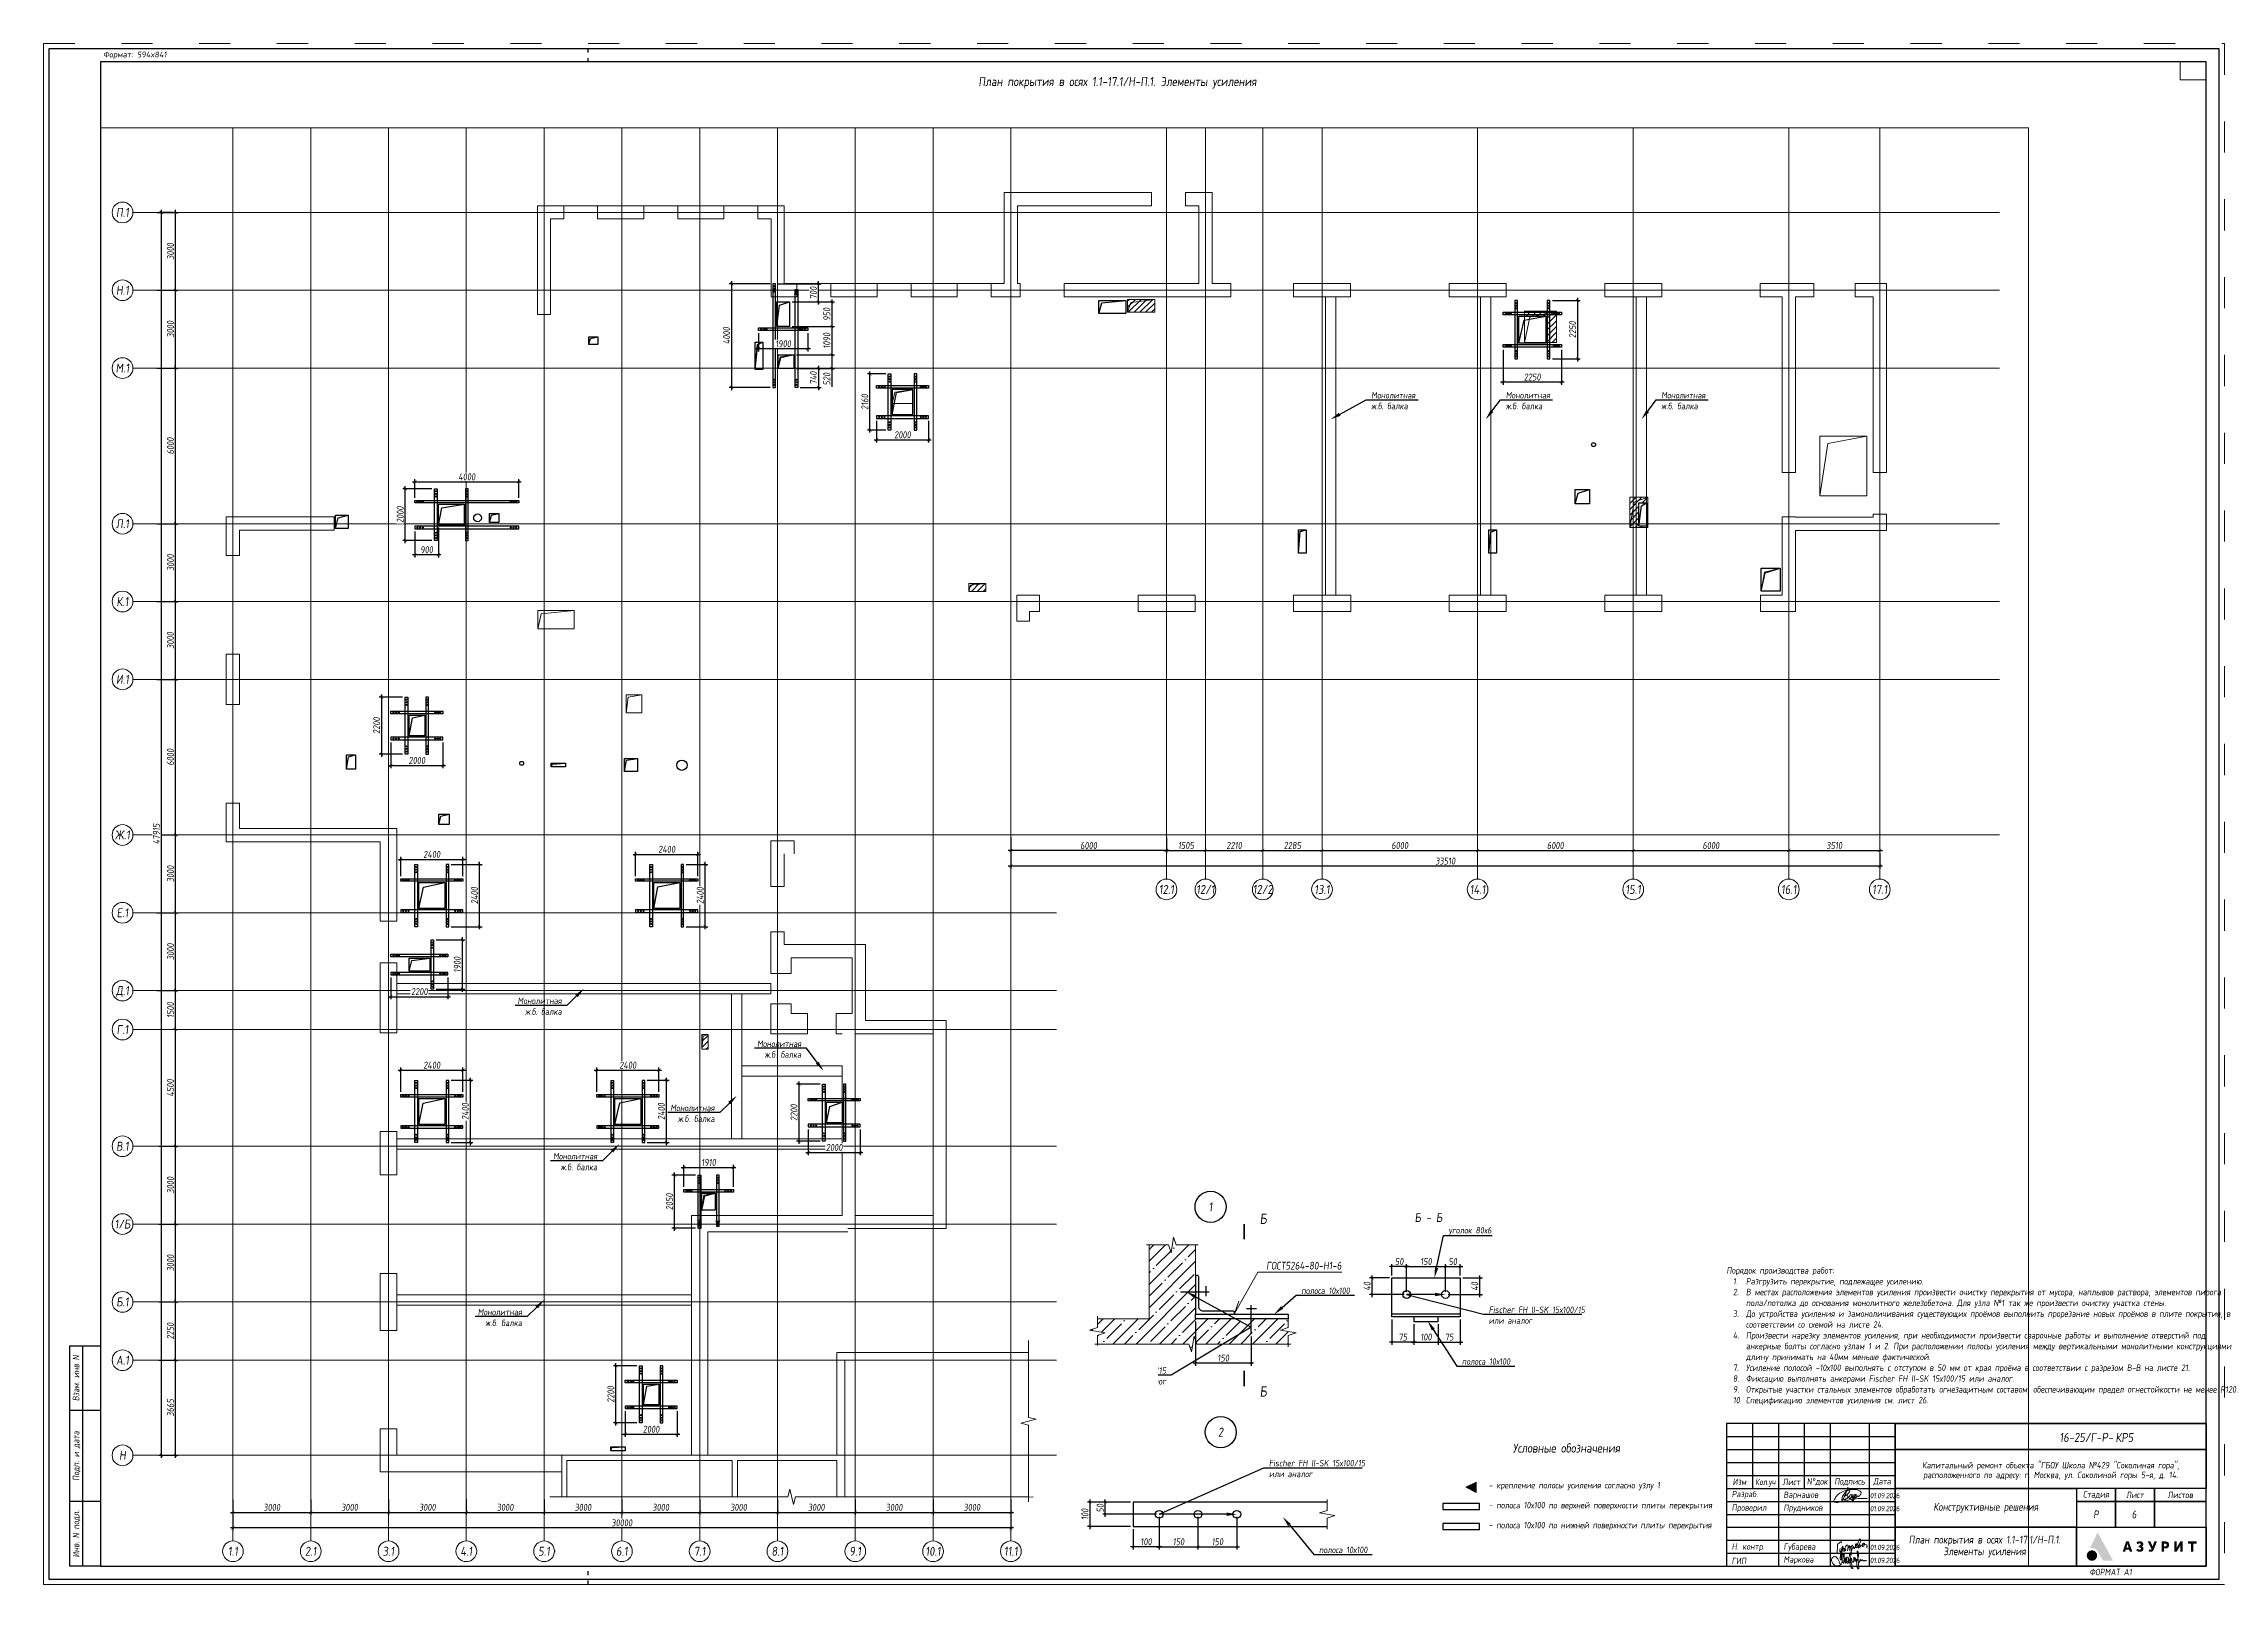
# Paper-space layout '25' of a CAD drawing. Header units: millimetres. Extents: x 0 to 841, y 0 to 594.
# The model-space entities are those that its viewports show. They can reach past a viewport. Long polylines and large blocks are cut down to what shows.
import ezdxf
from ezdxf import colors
from ezdxf.entities.mleader import LeaderData, LeaderLine
from ezdxf.enums import TextEntityAlignment as Align
from ezdxf.math import Vec2, Vec3

# ---------------------------------------------------------------- set-up
doc = ezdxf.new("R2010")
doc.units = ezdxf.units.MM
for name, pattern in [('ACAD_ISO03W100', [30, 12, -18]), ('ADSK_Штриховая_ш2 п1', [3, 2, -1]), ('осевая', [2, 1.25, -0.25, 0.25, -0.25])]:
    doc.linetypes.add(name, pattern=pattern)
doc.layers.get('0').update_dxf_attribs({"lineweight": 30})
doc.layers.get('Defpoints').update_dxf_attribs({"lineweight": 0})
for name, color, linetype, lineweight in [('_NPLT_SIGN', 5, 'Continuous', 9), ('_RAMKA', 7, 'Continuous', 30), ('_STAMP', 7, 'Continuous', 30), ('_TEXT', 7, 'Continuous', 30), ('КР_БалкиЖБ', 7, 'ADSK_Штриховая_ш2 п1', 5), ('КР_Металл', 3, 'Continuous', 30), ('КР_Новые отверстия', 5, 'Continuous', 30), ('КР_Оси', 7, 'Continuous', 5), ('КР_Размеры отверстия', 7, 'Continuous', 5), ('КР_Размеры усиление', 1, 'Continuous', 5), ('КР_Сущ отверстия', 6, 'Continuous', 15), ('КР_Тонкая', 250, 'Continuous', 0)]:
    doc.layers.add(name, color=color, linetype=linetype, lineweight=lineweight)
doc.styles.add('ISOCPEUR', font='isocpeur.ttf', dxfattribs={"width": 0.85, "oblique": 7})
doc.styles.add('SIMPLEX', font='simplex.shx', dxfattribs={"width": 0.85, "oblique": 7})
doc.dimstyles.new('R_1', dxfattribs={"dimtxt": 2.7, "dimasz": 1, "dimexe": 1, "dimexo": 1, "dimgap": 0.6, "dimtad": 1, "dimdec": 0, "dimrnd": 5, "dimzin": 4, "dimdsep": 46, "dimtxsty": 'ISOCPEUR', "dimblk": 'ARCHTICK', "dimcen": 0, "dimdle": 1, "dimclrd": 256, "dimclre": 256, "dimclrt": 256, "dimadec": 0, "dimazin": 0, "dimtfac": 2, "dimtdec": 0, "dimtofl": 0, "dimtmove": 0, "dimatfit": 3, "dimfxl": 1, "dimtvp": 3, "dimtfill": 1, "dimtolj": 1, "dimtzin": 0, "dimarcsym": 0})
doc.dimstyles.new('R_100', dxfattribs={"dimtxt": 270, "dimasz": 120, "dimexe": 100, "dimexo": 100, "dimgap": 60, "dimtad": 1, "dimdec": 0, "dimrnd": 5, "dimzin": 0, "dimdsep": 46, "dimtxsty": 'ISOCPEUR', "dimblk": 'ARCHTICK', "dimcen": 0, "dimdle": 100, "dimclrd": 256, "dimclre": 256, "dimclrt": 256, "dimadec": 0, "dimazin": 0, "dimtfac": 2, "dimtdec": 0, "dimtmove": 0, "dimatfit": 3, "dimfxl": 1, "dimtvp": 3, "dimtfill": 1, "dimtolj": 1, "dimtzin": 0, "dimarcsym": 0})

psp = doc.layouts.new('25')

# ---------------------------------------------------------------- texts
at = {"layer": '_TEXT', "style": 'ISOCPEUR', "oblique": 7, "width": 0.85}
for s, p in [('1', (450.03, 145.56)), ('Б - Б', (534.06, 141.46)), ('2', (453.94, 58.69))]:
    psp.add_text(s, height=3.5, dxfattribs=at).set_placement(p, align=Align.MIDDLE_CENTER)
at = {"layer": '_TEXT', "lineweight": 5, "style": 'ISOCPEUR', "oblique": 7, "width": 0.85}
psp.add_text('ГОСТ5264-80-Н1-6', height=3, dxfattribs=at).set_placement((471.5, 121.36))
at = {"layer": '_TEXT', "style": 'ISOCPEUR', "oblique": 7, "width": 0.85}
for s, height, p in [('Условные обозначения', 3.5, (566.6, 50.8)), ('- крепление полосы усиления согласно узлу 1', 2.5, (557.28, 36.98)), ('- полоса 10х100 по верхней поверхности плиты перекрытия', 2.5, (557.28, 29.28)), ('- полоса 10х100 по нижней поверхности плиты перекрытия', 2.5, (557.28, 21.59))]:
    psp.add_text(s, height=height, dxfattribs=at).set_placement(p)
at = {"layer": '_TEXT', "insert": (414.14, 578.92), "char_height": 3.5, "attachment_point": 5, "style": 'ISOCPEUR'}
psp.add_mtext('План покрытия в осях 1.1-17.1/Н-П.1. Элементы усиления', dxfattribs=at)
at = {"layer": '_TEXT', "style": 'ISOCPEUR'}
for s, width, heights, insert, char_height, attachment_point in [('\\A1;Порядок производства работ:\\P\\pxi-2,l3,t3;1.^IРазгрузить перекрытие, подлежащее усилению.\\P2.^IВ местах расположения элементов усиления произвести очистку перекрытия от мусора, наплывов раствора, элементов пирога пола/потолка до основания монолитного железобетона. Для узла №1 так же произвести очистку участка стены.\\P3.^IДо устройства усиления и замоноличивания существующих проёмов выполнить прорезание новых проёмов в плите покрытия, в соответствии со схемой на листе 24.\\P4.^IПроизвести нарезку элементов усиления, при необходимости произвести сварочные работы и выполнение отверстий под анкерные болты согласно узлам 1 и 2. При расположении полосы усиления между вертикальными монолитными конструкциями длину принимать на 40мм меньше фактической.\\P7.^IУсиление полосой -10х100 выполнять с отступом в 50 мм от края проёма в соответствии с разрезом В-В на листе 21.\\P8.^IФиксацию выполнять анкерами Fischer FH II-SK 15х100/15 или аналог.\\P9.^IОткрытые участки стальных элементов обработать огнезащитным составом, обеспечивающим предел огнестойкости не менее R120.\\P10.^IСпецификацию элементов усиления см. лист 26.', 185, [0], (649, 122.28), 2.5, 1), ('6', 13.3529, [9.08], (806.19, 26.96), 3, 5)]:
    psp.add_mtext_dynamic_manual_height_columns(s, width=width, gutter_width=12.5, heights=heights, dxfattribs=dict(at, insert=insert, char_height=char_height, attachment_point=attachment_point))
at = {"layer": '_TEXT', "color": 5, "insert": (748.58, 14.58), "char_height": 3, "attachment_point": 5, "line_spacing_factor": 0.9, "style": 'ISOCPEUR'}
psp.add_mtext_dynamic_manual_height_columns('{\\C256;План покрытия в осях 1.1-17.1/Н-П.1. Элементы усиления}', width=69.1586, gutter_width=0, heights=[14.57], dxfattribs=at)
at = {"layer": 'КР_Металл', "color": 0, "lineweight": 5, "style": 'ISOCPEUR', "oblique": 7, "width": 0.85}
psp.add_text('Б', height=4, dxfattribs=at).set_placement((468.95, 138.96))
psp.add_text('Б', height=4, dxfattribs=at).set_placement((468.95, 76.38), align=Align.TOP_LEFT)

msp = doc.modelspace()

# ---------------------------------------------------------------- blocks, each defined once
blk = doc.blocks.new('Логотип Азурит')
at = {"layer": '_STAMP', "linetype": 'Continuous', "true_color": 0x2a3756}
h = blk.add_hatch(color=159, dxfattribs=at)
h.dxf.hatch_style = 1
h.paths.add_polyline_path([(-39.4, 8.5), (-40.02, 9.65), (-40.61, 10.74), (-41.14, 11.7), (-41.62, 12.59), (-41.79, 12.89), (-41.86, 13.01), (-41.91, 12.94), (-41.99, 12.78), (-42.39, 11.96), (-42.77, 11.18), (-43.09, 10.5), (-43.47, 9.72), (-44.18, 8.26), (-44.5, 7.6), (-44.73, 7.14), (-44.85, 6.9), (-44.7, 6.93), (-44.51, 6.95), (-44.27, 6.97), (-44.09, 6.97), (-43.91, 6.96), (-43.74, 6.94), (-43.56, 6.91), (-43.39, 6.87), (-43.22, 6.81), (-43.05, 6.75), (-42.89, 6.68), (-42.73, 6.59), (-42.58, 6.5), (-42.43, 6.4), (-42.29, 6.29), (-42.15, 6.17), (-42.03, 6.04), (-41.91, 5.91), (-41.79, 5.77), (-41.72, 5.65), (-41.63, 5.5), (-41.3, 4.9), (-41.02, 4.39), (-40.57, 3.56), (-40.05, 2.59), (-39.78, 2.11), (-37.86, 2.11), (-36.5, 2.11), (-35.94, 2.12), (-36.48, 3.13), (-36.82, 3.75), (-37.16, 4.37), (-37.67, 5.33), (-38.2, 6.3), (-38.54, 6.93), (-38.87, 7.53)])
h = blk.add_hatch(color=159, dxfattribs=at)
h.dxf.hatch_style = 1
h.paths.add_polyline_path([(-29.3, 7.88), (-29.63, 8.84), (-29.86, 9.53), (-30.37, 9.54), (-30.87, 9.54), (-30.93, 9.38), (-31.26, 8.4), (-31.64, 7.27), (-31.97, 6.31), (-32.19, 5.64), (-32.05, 5.63), (-31.71, 5.62), (-31.23, 5.62), (-31.11, 6.03), (-30.99, 6.44), (-30.37, 6.44), (-29.75, 6.44), (-29.63, 6.03), (-29.52, 5.62), (-29.03, 5.62), (-28.54, 5.62), (-28.6, 5.8), (-28.93, 6.79)])
h.paths.add_polyline_path([(-30.77, 7.21), (-30.74, 7.31), (-30.56, 7.93), (-30.43, 8.43), (-30.39, 8.59), (-30.37, 8.65), (-30.35, 8.64), (-30.31, 8.45), (-30.22, 8.08), (-30.11, 7.66), (-30.01, 7.33), (-29.97, 7.21), (-30.37, 7.21)], flags=16)
h = blk.add_hatch(color=159, dxfattribs=at)
h.dxf.hatch_style = 1
h.paths.add_polyline_path([(-24.39, 7.35), (-24.47, 7.43), (-24.56, 7.5), (-24.66, 7.56), (-24.81, 7.65), (-24.74, 7.69), (-24.65, 7.75), (-24.55, 7.86), (-24.45, 7.97), (-24.38, 8.09), (-24.35, 8.18), (-24.32, 8.25), (-24.31, 8.34), (-24.3, 8.45), (-24.3, 8.65), (-24.31, 8.73), (-24.34, 8.82), (-24.41, 8.99), (-24.51, 9.14), (-24.63, 9.28), (-24.78, 9.39), (-24.95, 9.48), (-25.13, 9.55), (-25.34, 9.59), (-25.56, 9.6), (-25.74, 9.6), (-25.91, 9.58), (-26.08, 9.55), (-26.23, 9.51), (-26.39, 9.46), (-26.53, 9.39), (-26.67, 9.32), (-26.8, 9.23), (-26.9, 9.15), (-26.81, 8.98), (-26.64, 8.66), (-26.54, 8.5), (-26.51, 8.5), (-26.46, 8.54), (-26.35, 8.61), (-26.21, 8.67), (-26.07, 8.73), (-25.93, 8.77), (-25.82, 8.79), (-25.72, 8.79), (-25.62, 8.79), (-25.53, 8.76), (-25.46, 8.73), (-25.39, 8.68), (-25.34, 8.62), (-25.3, 8.55), (-25.26, 8.45), (-25.26, 8.36), (-25.27, 8.27), (-25.32, 8.18), (-25.36, 8.13), (-25.39, 8.08), (-25.44, 8.05), (-25.49, 8.02), (-25.63, 7.99), (-25.84, 7.98), (-26.1, 7.97), (-26.1, 7.6), (-26.1, 7.24), (-25.78, 7.23), (-25.54, 7.21), (-25.45, 7.2), (-25.38, 7.18), (-25.33, 7.15), (-25.28, 7.12), (-25.25, 7.08), (-25.21, 7.02), (-25.19, 6.96), (-25.17, 6.9), (-25.17, 6.76), (-25.18, 6.7), (-25.2, 6.64), (-25.23, 6.58), (-25.26, 6.53), (-25.31, 6.49), (-25.37, 6.45), (-25.44, 6.43), (-25.52, 6.41), (-25.69, 6.39), (-25.78, 6.39), (-25.87, 6.41), (-26, 6.45), (-26.16, 6.51), (-26.3, 6.6), (-26.43, 6.69), (-26.53, 6.76), (-26.77, 6.45), (-26.93, 6.26), (-26.97, 6.2), (-26.98, 6.15), (-26.97, 6.11), (-26.94, 6.07), (-26.82, 5.97), (-26.62, 5.84), (-26.41, 5.73), (-26.19, 5.65), (-25.97, 5.59), (-25.78, 5.57), (-25.53, 5.57), (-25.3, 5.58), (-25.12, 5.61), (-24.99, 5.65), (-24.87, 5.71), (-24.75, 5.78), (-24.64, 5.85), (-24.54, 5.94), (-24.45, 6.03), (-24.37, 6.13), (-24.31, 6.23), (-24.25, 6.37), (-24.21, 6.51), (-24.2, 6.66), (-24.2, 6.82), (-24.21, 6.94), (-24.24, 7.06), (-24.28, 7.16), (-24.33, 7.26)])
h = blk.add_hatch(color=159, dxfattribs=at)
h.dxf.hatch_style = 1
h.paths.add_polyline_path([(-19.61, 8.04), (-19.36, 8.68), (-19.14, 9.22), (-19.03, 9.53), (-19.17, 9.54), (-19.52, 9.54), (-20.02, 9.54), (-20.05, 9.44), (-20.31, 8.65), (-20.59, 7.81), (-20.63, 7.68), (-20.66, 7.62), (-20.67, 7.61), (-20.7, 7.67), (-20.82, 7.97), (-21.01, 8.4), (-21.34, 9.1), (-21.54, 9.54), (-22.06, 9.54), (-22.58, 9.54), (-22.4, 9.17), (-21.88, 8.17), (-21.32, 7.06), (-21.11, 6.63), (-21.09, 6.56), (-21.1, 6.52), (-21.15, 6.45), (-21.21, 6.41), (-21.28, 6.38), (-21.37, 6.37), (-21.45, 6.37), (-21.55, 6.39), (-21.64, 6.43), (-21.74, 6.49), (-21.82, 6.53), (-21.86, 6.49), (-21.92, 6.39), (-22.11, 6.05), (-22.23, 5.85), (-22.18, 5.81), (-22.08, 5.75), (-21.95, 5.69), (-21.81, 5.63), (-21.69, 5.59), (-21.51, 5.57), (-21.31, 5.57), (-21.12, 5.59), (-20.97, 5.62), (-20.88, 5.66), (-20.79, 5.71), (-20.71, 5.77), (-20.63, 5.84), (-20.56, 5.93), (-20.48, 6.02), (-20.35, 6.23), (-20.28, 6.35), (-20.21, 6.51), (-19.92, 7.25)])
h = blk.add_hatch(color=159, dxfattribs=at)
h.dxf.hatch_style = 1
h.paths.add_polyline_path([(-14.46, 7.53), (-14.41, 7.64), (-14.37, 7.74), (-14.33, 7.96), (-14.31, 8.19), (-14.32, 8.41), (-14.37, 8.63), (-14.45, 8.83), (-14.5, 8.93), (-14.55, 9.02), (-14.62, 9.1), (-14.69, 9.18), (-14.81, 9.29), (-14.92, 9.37), (-15.06, 9.43), (-15.21, 9.49), (-15.33, 9.52), (-15.49, 9.53), (-16.3, 9.54), (-17.21, 9.54), (-17.21, 7.58), (-17.21, 5.62), (-16.73, 5.62), (-16.25, 5.62), (-16.25, 6.23), (-16.25, 6.83), (-15.87, 6.83), (-15.58, 6.84), (-15.35, 6.86), (-15.17, 6.91), (-14.99, 6.98), (-14.83, 7.08), (-14.69, 7.2), (-14.56, 7.36)])
h.paths.add_polyline_path([(-15.6, 7.68), (-15.67, 7.66), (-15.95, 7.66), (-16.25, 7.66), (-16.25, 8.2), (-16.25, 8.74), (-15.93, 8.73), (-15.64, 8.72), (-15.57, 8.7), (-15.51, 8.67), (-15.42, 8.6), (-15.35, 8.51), (-15.32, 8.45), (-15.3, 8.39), (-15.29, 8.19), (-15.29, 8.07), (-15.3, 8), (-15.32, 7.94), (-15.35, 7.88), (-15.39, 7.82), (-15.43, 7.78), (-15.53, 7.71)], flags=16)
h = blk.add_hatch(color=159, dxfattribs=at)
h.dxf.hatch_style = 1
h.paths.add_polyline_path([(-10.09, 7.82), (-9.98, 8.03), (-9.94, 8.12), (-9.95, 7.93), (-9.96, 7.49), (-9.97, 6.69), (-9.97, 5.62), (-9.5, 5.62), (-9.04, 5.62), (-9.04, 7.58), (-9.04, 9.54), (-9.51, 9.54), (-9.99, 9.54), (-10.36, 8.91), (-10.84, 8.1), (-11.03, 7.78), (-11.26, 7.34), (-11.37, 7.13), (-11.42, 7.05), (-11.41, 7.31), (-11.39, 7.78), (-11.39, 8.55), (-11.39, 9.54), (-11.86, 9.54), (-12.34, 9.54), (-12.34, 7.58), (-12.34, 5.62), (-11.86, 5.62), (-11.37, 5.62), (-11.18, 5.95), (-10.61, 6.89), (-10.31, 7.42)])
h = blk.add_hatch(color=159, dxfattribs=at)
h.dxf.hatch_style = 1
h.paths.add_polyline_path([(-3.74, 9.14), (-3.74, 9.54), (-5.42, 9.54), (-7.09, 9.54), (-7.09, 9.14), (-7.09, 8.74), (-6.5, 8.74), (-5.9, 8.74), (-5.9, 7.18), (-5.9, 5.62), (-5.43, 5.62), (-4.95, 5.62), (-4.95, 7.18), (-4.95, 8.74), (-4.35, 8.74), (-3.74, 8.74)])
at = {"layer": '_STAMP', "linetype": 'Continuous', "true_color": 0x1447b7}
h = blk.add_hatch(color=162, dxfattribs=at)
h.dxf.hatch_style = 1
h.paths.add_polyline_path([(-42.09, 4.22), (-42.11, 4.4), (-42.15, 4.58), (-42.2, 4.76), (-42.27, 4.93), (-42.35, 5.1), (-42.45, 5.26), (-42.57, 5.41), (-42.7, 5.55), (-42.8, 5.64), (-42.91, 5.72), (-43.14, 5.86), (-43.38, 5.97), (-43.63, 6.05), (-43.89, 6.09), (-44.15, 6.1), (-44.42, 6.07), (-44.55, 6.04), (-44.68, 6.01), (-44.87, 5.94), (-45.05, 5.85), (-45.22, 5.74), (-45.37, 5.62), (-45.51, 5.49), (-45.63, 5.35), (-45.75, 5.19), (-45.84, 5.03), (-45.92, 4.85), (-45.98, 4.67), (-46.03, 4.49), (-46.06, 4.29), (-46.07, 4.1), (-46.05, 3.9), (-46.02, 3.7), (-45.97, 3.51), (-45.92, 3.37), (-45.87, 3.24), (-45.8, 3.11), (-45.72, 2.99), (-45.64, 2.88), (-45.54, 2.77), (-45.44, 2.67), (-45.33, 2.57), (-45.22, 2.49), (-45.1, 2.41), (-44.98, 2.34), (-44.85, 2.28), (-44.72, 2.22), (-44.58, 2.18), (-44.44, 2.15), (-44.3, 2.13), (-44.05, 2.12), (-43.8, 2.14), (-43.57, 2.19), (-43.34, 2.26), (-43.12, 2.37), (-42.92, 2.5), (-42.73, 2.65), (-42.56, 2.83), (-42.44, 2.99), (-42.34, 3.15), (-42.26, 3.32), (-42.19, 3.49), (-42.14, 3.67), (-42.11, 3.85), (-42.09, 4.03)])
blk = doc.blocks.new('_Azurit_Stamp')
at = {"layer": '_NPLT_SIGN'}
for points, knots in [([(-135.62, 26.32), (-135.39, 26.34), (-134.29, 26.7), (-133.23, 27.53), (-133.15, 28.05), (-132.93, 29.17), (-136.73, 29.8), (-138.89, 29.27), (-141.37, 28.37), (-142.8, 26.83), (-143.43, 25.69), (-143.77, 24.83), (-142.52, 24.49), (-140.48, 24.9), (-137.71, 25.59), (-134.61, 26.27), (-130.77, 26.07)], [0, 0, 0, 0, 0.00299112, 0.00630591, 0.00960495, 0.01564427, 0.0235417, 0.03307061, 0.04068731, 0.0472924, 0.052033, 0.05589459, 0.06060815, 0.06742814, 0.07629614, 0.08709949, 0.08709949, 0.08709949, 0.08709949]), ([(-138.54, 29.73), (-138.23, 30.29), (-138.17, 30.35), (-138.13, 30.35), (-138.13, 30.28), (-138.93, 28.09), (-140.15, 25.52), (-140.39, 25.35), (-140.48, 25.35), (-140.59, 26.12), (-140.3, 26.92), (-139.24, 28.44), (-138.32, 29.25), (-137.92, 29.41), (-137.51, 29.3), (-137.35, 28.84), (-137.93, 28.05), (-139.09, 27.12), (-139.52, 26.89), (-139.64, 26.84), (-139.64, 26.87), (-139.59, 26.92), (-138.96, 27.35), (-138.41, 27.4), (-138.16, 26.91), (-138.23, 26.73), (-138.23, 26.26), (-138.84, 25.79), (-139.34, 25.64), (-139.56, 25.64), (-139.65, 25.64), (-139.65, 25.69), (-139.46, 25.78), (-138.59, 26.13), (-138.21, 26.26), (-137.78, 26.59), (-137.49, 27.32), (-137.1, 27.59), (-136.7, 27.62), (-136.61, 27.38), (-136.65, 26.97), (-136.8, 26.68), (-137.14, 26.23), (-137.49, 26.08), (-137.79, 26.05), (-137.85, 26.42), (-137.68, 26.85)], [0, 0, 0, 0, 0.00084043, 0.00104969, 0.00371864, 0.00945796, 0.01543448, 0.01897204, 0.0202508, 0.02213745, 0.025948, 0.03024455, 0.03408673, 0.03636794, 0.03784103, 0.03991667, 0.0431516, 0.0463861, 0.04869202, 0.04940408, 0.04966041, 0.05061238, 0.05212417, 0.05416473, 0.05557826, 0.05690551, 0.05846862, 0.06038446, 0.06203112, 0.06293682, 0.06333319, 0.06371317, 0.06502521, 0.06671651, 0.06877673, 0.07066608, 0.07263578, 0.07445661, 0.07568926, 0.07685654, 0.07793779, 0.07936629, 0.08076287, 0.08213479, 0.0832984, 0.08454928, 0.08454928, 0.08454928, 0.08454928]), ([(-136.29, 27.59), (-136.57, 27.2), (-136.75, 26.81), (-136.98, 26.46), (-136.81, 26.29), (-136.61, 26.3), (-136.19, 26.83), (-136.03, 27.05), (-135.71, 27.59), (-135.34, 27.7), (-135.25, 27.61), (-135.27, 27.34), (-135.62, 26.63), (-136.06, 25.44)], [0, 0, 0, 0, 0.0014448, 0.00263215, 0.00357107, 0.00479361, 0.00604223, 0.00776758, 0.00916622, 0.01041376, 0.01126103, 0.01255992, 0.01510728, 0.01510728, 0.01510728, 0.01510728]), ([(-136.06, 25.44), (-136.5, 24.84), (-137.04, 24.75), (-135.67, 27.04), (-134.99, 27.51), (-134.48, 27.51), (-134.72, 26.64), (-135.62, 26.32)], [0, 0, 0, 0, 0.0043322, 0.00875939, 0.01314743, 0.01560478, 0.01819439, 0.01819439, 0.01819439, 0.01819439]), ([(-142.35, 4.76), (-142.31, 6.1), (-142.19, 7.03), (-142.19, 8.02), (-142.19, 8.4), (-142.12, 8.47), (-141.13, 9.36), (-140.83, 9.44), (-140.71, 9.44), (-140.63, 9.36), (-140.63, 9.01)], [0, 0, 0, 0, 0.0035831, 0.00610071, 0.00770703, 0.00968285, 0.01159584, 0.01352143, 0.01412232, 0.01475797, 0.01475797, 0.01475797, 0.01475797]), ([(-138.29, 6.9), (-137.7, 7.13), (-137.2, 7.42), (-136.65, 7.8), (-136.5, 7.89), (-136.43, 7.99), (-136.45, 8.09), (-136.53, 8.06), (-136.81, 7.56), (-136.92, 7.19), (-137.02, 6.21), (-136.96, 5.01), (-136.96, 4.54), (-136.96, 4.29), (-137.07, 4.29), (-137.17, 4.39), (-137.17, 5.01), (-136.58, 6.81), (-136.14, 7.49), (-135.95, 7.64), (-135.91, 7.6), (-135.87, 7.46), (-135.87, 7.04), (-135.86, 6.83), (-135.81, 6.8), (-135.72, 6.85), (-135.13, 7.43), (-134.82, 8.04), (-134.75, 8.35), (-134.79, 8.59), (-134.91, 8.68), (-135.18, 8.5), (-135.29, 8.15), (-135.32, 7.59), (-135.14, 7.18), (-134.94, 7.11), (-134.63, 7.23), (-134.2, 7.66), (-133.63, 8.5), (-133.21, 9.61), (-133.37, 10.44), (-133.51, 10.51), (-133.58, 10.52), (-133.69, 10.49), (-133.9, 10.21), (-134.27, 9.2), (-134.44, 8.13), (-134.29, 7.34), (-134.09, 7.06), (-133.93, 7.06), (-133.38, 7.51), (-133.38, 7.96), (-133.47, 8.19), (-133.73, 8.2), (-133.87, 8.1), (-133.99, 7.85), (-134.05, 7.56), (-133.97, 7.39), (-133.86, 7.32), (-133.52, 7.37), (-132.77, 8.02), (-132.58, 8.25), (-132.44, 8.71), (-132.12, 8.89), (-131.73, 8.83), (-131.7, 8.24), (-132, 7.75), (-132.51, 7.42), (-132.67, 7.93), (-132.57, 8.38), (-132.52, 8.5), (-132.49, 8.32), (-132.37, 8.27), (-131.67, 8.31), (-131.16, 8.31), (-130.82, 8.28), (-130.82, 7.88), (-130.82, 7.62), (-130.87, 7.36), (-130.86, 7.16), (-130.76, 6.99)], [0, 0, 0, 0, 0.002061, 0.0036154, 0.0046696, 0.0050974, 0.0054418, 0.0062669, 0.0074082, 0.0095322, 0.012344, 0.0152477, 0.0173466, 0.0182547, 0.0187982, 0.0197454, 0.0226428, 0.0262833, 0.0295057, 0.0307223, 0.0311997, 0.0318816, 0.0327288, 0.0334831, 0.0338833, 0.0349628, 0.0367236, 0.0387232, 0.0400853, 0.0408698, 0.0416582, 0.0425762, 0.0439393, 0.0454368, 0.046769, 0.0478604, 0.0491315, 0.0512693, 0.0543417, 0.0576748, 0.0600731, 0.0612526, 0.0616232, 0.0622122, 0.0638923, 0.0666299, 0.069869, 0.0723061, 0.0737444, 0.0750704, 0.0765109, 0.078042, 0.0790802, 0.0798296, 0.0806092, 0.081431, 0.0822644, 0.0829363, 0.0836607, 0.0852585, 0.0870435, 0.0889793, 0.0902316, 0.0915967, 0.0930789, 0.0947907, 0.0967323, 0.0986141, 0.1003735, 0.1016008, 0.1024329, 0.1028978, 0.1039958, 0.1054643, 0.107171, 0.1085436, 0.10964, 0.1106443, 0.1114336, 0.1121611, 0.1121611, 0.1121611, 0.1121611]), ([(-141.15, 0.69), (-141.49, 2.09), (-142.47, 3.47), (-143.24, 3.85), (-144.27, 3.45), (-144.71, 2.44), (-144.21, 1.25), (-143.23, 0.16), (-141.92, 0), (-140.56, 0.76), (-140.41, 1.86), (-140.44, 3.76), (-140.44, 4.84)], [0, 0, 0, 0, 0.00435621, 0.00834068, 0.01168595, 0.01550962, 0.01972632, 0.02417924, 0.0289255, 0.03328241, 0.03828155, 0.04275783, 0.04275783, 0.04275783, 0.04275783]), ([(-141.15, 6.87), (-141.29, 6.45), (-141.29, 6.01), (-141.24, 5.59), (-141.12, 5.54), (-140.93, 5.67), (-140.46, 6.31), (-140.2, 6.99), (-140.1, 7.47), (-140.11, 7.7), (-140.17, 7.71), (-140.25, 7.67), (-140.63, 6.81), (-140.74, 5.65), (-140.74, 4.47), (-140.61, 3.49), (-140.61, 2.84), (-140.8, 2.44), (-140.95, 2.4), (-141.06, 2.4), (-141.2, 2.72), (-141.14, 3.85), (-140.91, 4.66), (-140.3, 6.17), (-139.96, 6.89), (-139.83, 7.02), (-139.71, 6.9), (-139.67, 6.45), (-139.62, 6.14), (-139.52, 5.95), (-139.34, 5.95), (-139.23, 6.03), (-139.11, 6.2), (-139.01, 6.47), (-139.12, 6.63), (-139.33, 6.52), (-139.44, 6.32), (-139.68, 5.86), (-139.72, 5.68), (-139.76, 5.59), (-139.78, 5.63), (-139.76, 5.78), (-139.38, 7.19), (-139.01, 7.73), (-138.57, 8.11), (-138.35, 8.19), (-138.17, 8.15), (-138.11, 7.96), (-138.02, 7.23), (-138.14, 6.91), (-138.34, 6.08), (-138.39, 6.03), (-138.44, 6.08), (-138.28, 6.61), (-137.93, 7.39), (-137.7, 7.76), (-137.48, 7.97), (-137.44, 7.86), (-137.5, 6.81), (-137.5, 6.25), (-137.53, 6.08)], [0, 0, 0, 0, 0.00141903, 0.00251453, 0.00337203, 0.00464653, 0.00656525, 0.00877126, 0.01035522, 0.01120876, 0.01162334, 0.0128081, 0.0152087, 0.01880295, 0.02245602, 0.02553595, 0.02780375, 0.02915839, 0.02992211, 0.0305915, 0.03233411, 0.03487331, 0.03881069, 0.04238535, 0.04524248, 0.04650068, 0.0473813, 0.04840926, 0.04948548, 0.0502589, 0.05082659, 0.051391, 0.05208083, 0.05284209, 0.05363298, 0.05434785, 0.05541659, 0.0564329, 0.05731609, 0.05768512, 0.05801426, 0.05982684, 0.06230422, 0.06525775, 0.06687307, 0.06797065, 0.06863967, 0.06985615, 0.07125576, 0.07337441, 0.07476414, 0.07584655, 0.07660409, 0.07822482, 0.08024043, 0.08198553, 0.08292431, 0.08454256, 0.08644351, 0.08840011, 0.08840011, 0.08840011, 0.08840011]), ([(-140.2, 4.31), (-140.29, 4.83), (-140.54, 5.14), (-140.86, 5.19), (-141.1, 5.03), (-141.14, 4.31), (-140.54, 2.46), (-140.01, 1.28), (-139.93, 1.16), (-139.86, 1.17), (-139.77, 1.6), (-139.61, 3.06), (-139.61, 4.31), (-139.65, 4.8), (-139.77, 4.87), (-139.88, 4.87), (-139.95, 4.75), (-139.85, 3.64), (-139.52, 1.92), (-139.22, 1.11), (-139.1, 1.11), (-139.03, 1.18), (-138.66, 2.48), (-138.66, 2.92), (-138.73, 3.05), (-138.93, 3.05), (-139.14, 2.97), (-139.29, 2.75), (-139.26, 2.15), (-139.01, 1.8), (-138.74, 1.64), (-138.54, 1.3), (-138.18, 1.1), (-138.02, 1.14), (-137.8, 2.51), (-137.86, 3.11), (-138.16, 3.48), (-138.67, 3.51), (-138.99, 3.24), (-139.09, 2.76), (-138.95, 2.09), (-138.69, 1.69), (-138.47, 1.67), (-138.05, 1.98), (-137.95, 2.23), (-137.97, 2.77), (-138.07, 2.97), (-138.12, 3.01), (-138.14, 2.99), (-138.15, 2.9), (-138.09, 1.83), (-137.8, 1.41), (-137.56, 1.21), (-137.36, 1.27), (-137.03, 1.91), (-137.03, 2.57), (-137.27, 3.71), (-137.48, 4.43), (-137.53, 4.59), (-137.57, 4.61), (-137.59, 4.59), (-137.47, 3.81), (-136.86, 1.2), (-136.46, 0.08), (-136.28, -0.81), (-136.32, -0.94), (-136.42, -0.94), (-136.59, -0.91), (-137.13, -0.22), (-137.4, 0.67), (-137.54, 2), (-137.4, 2.73), (-137.04, 2.99), (-136.77, 2.95), (-136.73, 2.8), (-136.73, 2.45), (-136.59, 1.88), (-136.33, 1.53), (-136.19, 1.53), (-136.04, 1.58), (-135.99, 1.8), (-135.92, 2.21), (-135.85, 2.9), (-135.9, 3.2), (-135.92, 3.45), (-135.88, 3.5), (-135.79, 3.45), (-135.52, 2.77), (-135.34, 2.21), (-135.31, 2), (-135.33, 1.98), (-135.38, 2.03), (-135.49, 2.37), (-135.56, 2.62), (-135.49, 3.14), (-135.42, 3.21), (-135.28, 3.11), (-135.04, 2.61), (-134.86, 2.18), (-134.64, 2.16), (-134.4, 2.53), (-134.18, 3.41), (-134.02, 4.41), (-134.13, 5.33), (-134.32, 5.76), (-134.47, 5.88), (-134.6, 5.84), (-134.7, 5.63), (-134.57, 4.86), (-134.47, 4.09), (-134.26, 2.54), (-134.12, 1.29), (-134.12, 0.46), (-134.08, -0.14), (-133.99, -0.54), (-133.96, -0.89), (-134.09, -0.99), (-134.32, -0.95), (-134.62, -0.64), (-134.84, 1.08), (-134.89, 2.07), (-134.83, 2.63), (-134.67, 2.68), (-134.38, 2.47), (-134.26, 2.08), (-134.26, 1.86), (-134.26, 1.44), (-134.04, 1.25), (-133.8, 1.49), (-133.51, 2.34), (-133.42, 2.53), (-133.34, 2.55), (-133.23, 2.44), (-133.2, 2.13), (-133.13, 2.09), (-133, 2.17), (-132.87, 2.38), (-132.72, 2.52), (-132.57, 2.43), (-132.52, 2.24), (-132.35, 2.06), (-132.19, 2.06), (-132.08, 2.13), (-131.85, 2.2), (-131.59, 2.17), (-131.51, 2.08), (-131.29, 2.06), (-131.1, 2.11), (-130.9, 2.23)], [0, 0, 0, 0, 0.0013642, 0.0024716, 0.0039271, 0.0071604, 0.0114923, 0.0151992, 0.0168552, 0.017577, 0.0197425, 0.0231954, 0.0267048, 0.0287659, 0.0295817, 0.0300123, 0.031498, 0.0347832, 0.0388614, 0.0418614, 0.0430502, 0.0447716, 0.0468358, 0.0489595, 0.0498178, 0.0504412, 0.0511968, 0.0523995, 0.0538233, 0.0552935, 0.0565438, 0.0577717, 0.0588373, 0.0609859, 0.0633503, 0.0660541, 0.0677903, 0.0693288, 0.0708886, 0.0726354, 0.0744423, 0.0759439, 0.0772831, 0.0783918, 0.0798486, 0.0809736, 0.0818741, 0.0822252, 0.0824312, 0.0837412, 0.0855667, 0.0876358, 0.0887665, 0.0901391, 0.0918825, 0.0946733, 0.0974863, 0.0997671, 0.1008166, 0.101087, 0.1020353, 0.1058616, 0.110959, 0.1161878, 0.1186349, 0.1198924, 0.1203364, 0.1215942, 0.123759, 0.1272016, 0.1305016, 0.133259, 0.1348584, 0.1358061, 0.1366498, 0.1378419, 0.1393454, 0.1406226, 0.1414171, 0.1419862, 0.1428554, 0.1443162, 0.1458558, 0.147224, 0.1479078, 0.1483694, 0.1493507, 0.1509007, 0.1525761, 0.1534842, 0.1538318, 0.1543395, 0.1550943, 0.1563412, 0.1572985, 0.1581547, 0.1590571, 0.160364, 0.1617296, 0.1629626, 0.1646785, 0.1672603, 0.1703712, 0.1730004, 0.1747326, 0.175603, 0.1762204, 0.1774892, 0.1794496, 0.1828662, 0.186801, 0.1907892, 0.1937227, 0.1957314, 0.1972287, 0.1982494, 0.1990669, 0.1999687, 0.2025853, 0.2060361, 0.2096286, 0.2115128, 0.2127044, 0.213734, 0.2148092, 0.2159556, 0.216966, 0.2181091, 0.2197772, 0.2213504, 0.222648, 0.2231309, 0.2237283, 0.2243257, 0.2249206, 0.2254421, 0.2261004, 0.22678, 0.2274149, 0.2280973, 0.2287697, 0.2293729, 0.2299582, 0.230652, 0.2313279, 0.2319846, 0.2325681, 0.2332749, 0.2332749, 0.2332749, 0.2332749])]:
    blk.add_open_spline(points, degree=3, knots=knots, dxfattribs=at)
at = {"layer": '_STAMP'}
for p, q in [((-175, 55), (-175, 30)), ((-165, 55), (-165, 0)), ((-155, 55), (-155, 30)), ((-145, 55), (-145, 0)), ((-130, 55), (-130, 0)), ((-120, 55), (-120, 0)), ((-185, 50), (-120, 50)), ((-185, 45), (-120, 45)), ((-185, 40), (-120, 40)), ((-185, 35), (-120, 35)), ((-185, 30), (-120, 30)), ((-185, 25), (-120, 25)), ((-185, 20), (-120, 20)), ((-185, 15), (-120, 15)), ((-185, 10), (-120, 10)), ((-185, 5), (-120, 5))]:
    blk.add_line(p, q, dxfattribs=at)
for points in [[(-185, 0), (0, 0), (0, 55), (-185, 55)], [(-120, 55), (0, 55), (0, 45), (-120, 45)], [(-120, 45), (0, 45), (0, 30), (-120, 30)], [(-120, 30), (-50, 30), (-50, 15), (-120, 15)], [(-50, 25), (-35, 25), (-35, 30), (-50, 30)], [(-35, 25), (-20, 25), (-20, 30), (-35, 30)], [(-20, 25), (0, 25), (0, 30), (-20, 30)], [(-50, 15), (-35, 15), (-35, 25), (-50, 25)], [(-35, 15), (-20, 15), (-20, 25), (-35, 25)], [(-20, 15), (0, 15), (0, 25), (-20, 25)], [(-120, 15), (-50, 15), (-50, 0), (-120, 0)], [(-50, 15), (0, 15), (0, 0), (-50, 0)], [(-50, 15), (0, 15), (0, 0), (-50, 0)]]:
    blk.add_lwpolyline(points, close=True, dxfattribs=at)
at = {"linetype": 'Continuous'}
blk.add_blockref('Логотип Азурит', (0, 0), dxfattribs=at)
blk.add_blockref('Логотип Азурит', (0, 0), dxfattribs=at)
at = {"layer": '_TEXT', "style": 'ISOCPEUR', "oblique": 7, "width": 0.85}
blk.add_text('КР5', height=3.5, dxfattribs=at).set_placement((-35, 49.62), align=Align.MIDDLE_LEFT)
at = {"layer": '_TEXT', "line_spacing_factor": 0.9, "style": 'ISOCPEUR'}
for s, width, heights, insert, char_height, attachment_point in [('16-25/Г-Р-', 69.1586, [9.61], (-35.88, 49.66), 3.5, 6), ('\\pxqc;Капитальный ремонт объекта "ГБОУ Школа №429 "Соколиная гора",\\Pрасположенного по адресу: г. Москва, ул. Соколиной горы 5-я, д. 14.', 120, [14.01], (-60, 36.73), 2.5, 5), ('Конструктивные решения', 69.1586, [14.57], (-85, 22.5), 3, 5)]:
    blk.add_mtext_dynamic_manual_height_columns(s, width=width, gutter_width=0, heights=heights, dxfattribs=dict(at, insert=insert, char_height=char_height, attachment_point=attachment_point))
at = {"layer": '_TEXT', "style": 'ISOCPEUR'}
for s, width, heights, insert, char_height, attachment_point in [('Изм', 10, [0], (-180, 32.5), 2.5, 5), ('{\\W0.7;Кол.уч}', 10, [0], (-170, 32.17), 2.5, 5), ('Лист', 10, [0], (-160, 32.5), 2.5, 5), ('N%%Dдок', 10, [0], (-150, 32.5), 2.5, 5), ('Подпись', 10, [0], (-137.5, 32.5), 2.5, 5), ('Дата', 10, [0], (-125, 32.5), 2.5, 5), ('Разраб.', 20, [0], (-183, 27.5), 2.4, 4), ('Варнашов', 19.0361, [0], (-163, 27.23), 2.4, 4), ('{\\W0.82;\\T0.92;01.09.2026}', 7.4894, [0], (-129.7, 27.23), 2.1, 4), ('Стадия', 15, [0], (-42.5, 27.5), 2.5, 5), ('Лист', 15, [0], (-27.5, 27.5), 2.5, 5), ('Листов', 15, [0], (-10, 27.5), 2.5, 5), ('Проверил', 20, [0], (-183, 22.27), 2.4, 4), ('Прудников', 19.0361, [0], (-163, 22.23), 2.4, 4), ('{\\W0.82;\\T0.92;01.09.2026}', 7.4894, [0], (-129.7, 22.23), 2.1, 4), ('Р', 13.3529, [9.08], (-42.5, 20), 3, 5), ('Н. контр.', 20, [0], (-183, 7.27), 2.4, 4), ('Губарева', 19.0361, [0], (-163, 7.23), 2.4, 4), ('ГИП', 20, [0], (-183, 2.04), 2.4, 4), ('Маркова', 19.0361, [0], (-163, 2.29), 2.4, 4), ('{\\W0.82;\\T0.92;01.09.2026}', 7.4894, [0], (-129.7, 7.23), 2.1, 4), ('{\\W0.82;\\T0.92;01.09.2026}', 7.4894, [0], (-129.7, 2.23), 2.1, 4)]:
    blk.add_mtext_dynamic_manual_height_columns(s, width=width, gutter_width=12.5, heights=heights, dxfattribs=dict(at, insert=insert, char_height=char_height, attachment_point=attachment_point))
blk = doc.blocks.new('_ArchTick')
at = {"color": 0, "linetype": 'ByBlock', "const_width": 0.15}
blk.add_lwpolyline([(-0.5, -0.5), (0.5, 0.5)], dxfattribs=at)
blk = doc.blocks.new('*D499')
at = {"layer": 'Defpoints', "color": 0, "transparency": 16777216}
for p in [(430.18, 27.03), (445.18, 27.03), (445.18, 14.49)]:
    blk.add_point(p, dxfattribs=at)
at = {"layer": 'КР_Размеры отверстия', "lineweight": -2, "transparency": 16777216}
for p, q in [((430.18, 26.03), (430.18, 13.49)), ((445.18, 26.03), (445.18, 13.49)), ((429.18, 14.49), (446.18, 14.49))]:
    blk.add_line(p, q, dxfattribs=at)
at = {"layer": 'КР_Размеры отверстия', "lineweight": -2, "transparency": 16777216, "rotation": 180}
blk.add_blockref('_ArchTick', (430.18, 14.49), dxfattribs=at)
at = {"layer": 'КР_Размеры отверстия', "lineweight": -2, "transparency": 16777216}
blk.add_blockref('_ArchTick', (445.18, 14.49), dxfattribs=at)
at = {"layer": 'КР_Размеры отверстия', "transparency": 16777216, "insert": (437.68, 16.44), "char_height": 2.7, "attachment_point": 5, "style": 'ISOCPEUR', "bg_fill": 3, "box_fill_scale": 1.1, "bg_fill_color": 256, "bg_fill_true_color": 13158600, "bg_fill_transparency": 0}
blk.add_mtext('\\A1;150', dxfattribs=at)
blk = doc.blocks.new('*D500')
at = {"layer": 'Defpoints', "color": 0, "transparency": 16777216}
for p in [(445.18, 27.03), (460.18, 27.03), (460.18, 14.49)]:
    blk.add_point(p, dxfattribs=at)
at = {"layer": 'КР_Размеры отверстия', "lineweight": -2, "transparency": 16777216}
for p, q in [((445.18, 26.03), (445.18, 13.49)), ((460.18, 26.03), (460.18, 13.49)), ((444.18, 14.49), (461.18, 14.49))]:
    blk.add_line(p, q, dxfattribs=at)
at = {"layer": 'КР_Размеры отверстия', "lineweight": -2, "transparency": 16777216, "rotation": 180}
blk.add_blockref('_ArchTick', (445.18, 14.49), dxfattribs=at)
at = {"layer": 'КР_Размеры отверстия', "lineweight": -2, "transparency": 16777216}
blk.add_blockref('_ArchTick', (460.18, 14.49), dxfattribs=at)
at = {"layer": 'КР_Размеры отверстия', "transparency": 16777216, "insert": (452.68, 16.44), "char_height": 2.7, "attachment_point": 5, "style": 'ISOCPEUR', "bg_fill": 3, "box_fill_scale": 1.1, "bg_fill_color": 256, "bg_fill_true_color": 13158600, "bg_fill_transparency": 0}
blk.add_mtext('\\A1;150', dxfattribs=at)
blk = doc.blocks.new('*D501')
at = {"layer": 'Defpoints', "color": 0, "transparency": 16777216}
for p in [(430.18, 27.03), (420.18, 22.33)]:
    blk.add_point(p, dxfattribs=at)
at = {"layer": 'КР_Размеры отверстия', "lineweight": -2, "transparency": 16777216}
for p, q in [((430.18, 26.03), (430.18, 13.49)), ((420.18, 21.33), (420.18, 13.49)), ((431.18, 14.49), (419.18, 14.49))]:
    blk.add_line(p, q, dxfattribs=at)
at = {"layer": 'КР_Размеры отверстия', "lineweight": -2, "transparency": 16777216, "rotation": 180}
blk.add_blockref('_ArchTick', (420.18, 14.49), dxfattribs=at)
at = {"layer": 'КР_Размеры отверстия', "lineweight": -2, "transparency": 16777216}
blk.add_blockref('_ArchTick', (430.18, 14.49), dxfattribs=at)
at = {"layer": 'КР_Размеры отверстия', "transparency": 16777216, "insert": (425.18, 16.44), "char_height": 2.7, "attachment_point": 5, "style": 'ISOCPEUR', "bg_fill": 3, "box_fill_scale": 1.1, "bg_fill_color": 256, "bg_fill_true_color": 13158600, "bg_fill_transparency": 0}
blk.add_mtext('\\A1;100', dxfattribs=at)
at = {"layer": 'Defpoints', "color": 0, "transparency": 16777216}
blk.add_point((420.18, 14.49), dxfattribs=at)
blk = doc.blocks.new('*D502')
at = {"layer": 'Defpoints', "color": 0, "transparency": 16777216}
for p in [(420.18, 31.74), (430.18, 27.03)]:
    blk.add_point(p, dxfattribs=at)
at = {"layer": 'КР_Размеры отверстия', "lineweight": -2, "transparency": 16777216}
for p, q in [((419.18, 31.74), (408.42, 31.74)), ((429.18, 27.03), (408.42, 27.03)), ((409.42, 26.03), (409.42, 32.74))]:
    blk.add_line(p, q, dxfattribs=at)
for p, rotation in [((409.42, 31.74), 90), ((409.42, 27.03), 270)]:
    blk.add_blockref('_ArchTick', p, dxfattribs=dict(at, rotation=rotation))
at = {"layer": 'КР_Размеры отверстия', "transparency": 16777216, "insert": (407.47, 29.39), "char_height": 2.7, "attachment_point": 5, "rotation": 90, "style": 'ISOCPEUR', "bg_fill": 3, "box_fill_scale": 1.1, "bg_fill_color": 256, "bg_fill_true_color": 13158600, "bg_fill_transparency": 0}
blk.add_mtext('\\A1;50', dxfattribs=at)
at = {"layer": 'Defpoints', "color": 0, "transparency": 16777216}
blk.add_point((409.42, 31.74), dxfattribs=at)
blk = doc.blocks.new('*D503')
at = {"layer": 'Defpoints', "color": 0, "transparency": 16777216}
for p in [(420.18, 31.74), (420.18, 22.33)]:
    blk.add_point(p, dxfattribs=at)
at = {"layer": 'КР_Размеры отверстия', "lineweight": -2, "transparency": 16777216}
for p, q in [((419.18, 31.74), (402.51, 31.74)), ((403.51, 32.74), (403.51, 21.33)), ((419.18, 22.33), (402.51, 22.33))]:
    blk.add_line(p, q, dxfattribs=at)
for p, rotation in [((403.51, 31.74), 90), ((403.51, 22.33), 270)]:
    blk.add_blockref('_ArchTick', p, dxfattribs=dict(at, rotation=rotation))
at = {"layer": 'КР_Размеры отверстия', "transparency": 16777216, "insert": (401.56, 27.03), "char_height": 2.7, "attachment_point": 5, "rotation": 90, "style": 'ISOCPEUR', "bg_fill": 3, "box_fill_scale": 1.1, "bg_fill_color": 256, "bg_fill_true_color": 13158600, "bg_fill_transparency": 0}
blk.add_mtext('\\A1;100', dxfattribs=at)
at = {"layer": 'Defpoints', "color": 0, "transparency": 16777216}
blk.add_point((403.51, 22.33), dxfattribs=at)
blk = doc.blocks.new('*U188')
at = {"color": 0, "linetype": 'ByBlock', "lineweight": -2, "ltscale": 100}
blk.add_lwpolyline([(0, 0), (75, 0), (75, 3, 0.414214), (72, 6), (15, 6, -0.414214), (6, 15), (6, 72, 0.414214), (3, 75), (0, 75)], format="xyb", close=True, dxfattribs=at)
blk = doc.blocks.new('*D504')
at = {"layer": 'Defpoints', "color": 0, "transparency": 16777216}
for p in [(540.63, 122.51), (525.63, 111.75), (540.63, 111.75)]:
    blk.add_point(p, dxfattribs=at)
at = {"layer": 'КР_Размеры отверстия', "lineweight": -2, "transparency": 16777216}
for p, q in [((524.63, 122.51), (541.63, 122.51)), ((525.63, 112.75), (525.63, 123.51)), ((540.63, 112.75), (540.63, 123.51))]:
    blk.add_line(p, q, dxfattribs=at)
at = {"layer": 'КР_Размеры отверстия', "lineweight": -2, "transparency": 16777216, "rotation": 180}
blk.add_blockref('_ArchTick', (525.63, 122.51), dxfattribs=at)
at = {"layer": 'КР_Размеры отверстия', "lineweight": -2, "transparency": 16777216}
blk.add_blockref('_ArchTick', (540.63, 122.51), dxfattribs=at)
at = {"layer": 'КР_Размеры отверстия', "transparency": 16777216, "insert": (533.13, 124.46), "char_height": 2.7, "attachment_point": 5, "style": 'ISOCPEUR', "bg_fill": 3, "box_fill_scale": 1.1, "bg_fill_color": 256, "bg_fill_true_color": 13158600, "bg_fill_transparency": 0}
blk.add_mtext('\\A1;150', dxfattribs=at)
blk = doc.blocks.new('*D505')
at = {"layer": 'Defpoints', "color": 0, "transparency": 16777216}
for p in [(519.97, 118.13), (525.63, 111.75)]:
    blk.add_point(p, dxfattribs=at)
at = {"layer": 'КР_Размеры отверстия', "lineweight": -2, "transparency": 16777216}
for p, q in [((526.63, 122.51), (518.97, 122.51)), ((519.97, 119.13), (519.97, 123.51)), ((525.63, 112.75), (525.63, 123.51))]:
    blk.add_line(p, q, dxfattribs=at)
at = {"layer": 'КР_Размеры отверстия', "lineweight": -2, "transparency": 16777216, "rotation": 180}
blk.add_blockref('_ArchTick', (519.97, 122.51), dxfattribs=at)
at = {"layer": 'КР_Размеры отверстия', "lineweight": -2, "transparency": 16777216}
blk.add_blockref('_ArchTick', (525.63, 122.51), dxfattribs=at)
at = {"layer": 'КР_Размеры отверстия', "transparency": 16777216, "insert": (522.8, 124.46), "char_height": 2.7, "attachment_point": 5, "style": 'ISOCPEUR', "bg_fill": 3, "box_fill_scale": 1.1, "bg_fill_color": 256, "bg_fill_true_color": 13158600, "bg_fill_transparency": 0}
blk.add_mtext('\\A1;50', dxfattribs=at)
at = {"layer": 'Defpoints', "color": 0, "transparency": 16777216}
blk.add_point((519.97, 122.51), dxfattribs=at)
blk = doc.blocks.new('*D506')
at = {"layer": 'Defpoints', "color": 0, "transparency": 16777216}
for p in [(546.28, 118.13), (540.63, 111.75)]:
    blk.add_point(p, dxfattribs=at)
at = {"layer": 'КР_Размеры отверстия', "lineweight": -2, "transparency": 16777216}
for p, q in [((539.63, 122.51), (547.28, 122.51)), ((540.63, 112.75), (540.63, 123.51)), ((546.28, 119.13), (546.28, 123.51))]:
    blk.add_line(p, q, dxfattribs=at)
at = {"layer": 'КР_Размеры отверстия', "lineweight": -2, "transparency": 16777216, "rotation": 180}
blk.add_blockref('_ArchTick', (540.63, 122.51), dxfattribs=at)
at = {"layer": 'КР_Размеры отверстия', "lineweight": -2, "transparency": 16777216}
blk.add_blockref('_ArchTick', (546.28, 122.51), dxfattribs=at)
at = {"layer": 'КР_Размеры отверстия', "transparency": 16777216, "insert": (543.45, 124.46), "char_height": 2.7, "attachment_point": 5, "style": 'ISOCPEUR', "bg_fill": 3, "box_fill_scale": 1.1, "bg_fill_color": 256, "bg_fill_true_color": 13158600, "bg_fill_transparency": 0}
blk.add_mtext('\\A1;50', dxfattribs=at)
at = {"layer": 'Defpoints', "color": 0, "transparency": 16777216}
blk.add_point((546.28, 122.51), dxfattribs=at)
blk = doc.blocks.new('*D507')
at = {"layer": 'Defpoints', "color": 0, "transparency": 16777216}
for p in [(519.97, 118.13), (525.63, 111.75)]:
    blk.add_point(p, dxfattribs=at)
at = {"layer": 'КР_Размеры отверстия', "lineweight": -2, "transparency": 16777216}
for p, q in [((518.97, 118.13), (511.35, 118.13)), ((512.35, 110.75), (512.35, 119.13)), ((524.63, 111.75), (511.35, 111.75))]:
    blk.add_line(p, q, dxfattribs=at)
for p, rotation in [((512.35, 118.13), 90), ((512.35, 111.75), 270)]:
    blk.add_blockref('_ArchTick', p, dxfattribs=dict(at, rotation=rotation))
at = {"layer": 'КР_Размеры отверстия', "transparency": 16777216, "insert": (510.4, 114.94), "char_height": 2.7, "attachment_point": 5, "rotation": 90, "style": 'ISOCPEUR', "bg_fill": 3, "box_fill_scale": 1.1, "bg_fill_color": 256, "bg_fill_true_color": 13158600, "bg_fill_transparency": 0}
blk.add_mtext('\\A1;40', dxfattribs=at)
at = {"layer": 'Defpoints', "color": 0, "transparency": 16777216}
blk.add_point((512.35, 118.13), dxfattribs=at)
blk = doc.blocks.new('*D508')
at = {"layer": 'Defpoints', "color": 0, "transparency": 16777216}
blk.add_point((540.63, 111.75), dxfattribs=at)
at = {"layer": 'КР_Размеры отверстия', "lineweight": -2, "transparency": 16777216}
for p, q in [((547.28, 118.13), (554.9, 118.13)), ((553.9, 110.75), (553.9, 119.13)), ((541.63, 111.75), (554.9, 111.75))]:
    blk.add_line(p, q, dxfattribs=at)
for p, rotation in [((553.9, 118.13), 90), ((553.9, 111.75), 270)]:
    blk.add_blockref('_ArchTick', p, dxfattribs=dict(at, rotation=rotation))
at = {"layer": 'КР_Размеры отверстия', "transparency": 16777216, "insert": (551.95, 114.94), "char_height": 2.7, "attachment_point": 5, "rotation": 90, "style": 'ISOCPEUR', "bg_fill": 3, "box_fill_scale": 1.1, "bg_fill_color": 256, "bg_fill_true_color": 13158600, "bg_fill_transparency": 0}
blk.add_mtext('\\A1;40', dxfattribs=at)
at = {"layer": 'Defpoints', "color": 0, "transparency": 16777216}
for p in [(546.28, 118.13), (553.9, 118.13)]:
    blk.add_point(p, dxfattribs=at)
blk = doc.blocks.new('*D509')
at = {"layer": 'Defpoints', "color": 0, "transparency": 16777216}
for p in [(528.42, 101.38), (537.83, 101.38)]:
    blk.add_point(p, dxfattribs=at)
at = {"layer": 'КР_Размеры отверстия', "lineweight": -2, "transparency": 16777216}
for p, q in [((527.42, 93.41), (538.83, 93.41)), ((528.42, 100.38), (528.42, 92.41)), ((537.83, 100.38), (537.83, 92.41))]:
    blk.add_line(p, q, dxfattribs=at)
at = {"layer": 'КР_Размеры отверстия', "lineweight": -2, "transparency": 16777216, "rotation": 180}
blk.add_blockref('_ArchTick', (528.42, 93.41), dxfattribs=at)
at = {"layer": 'КР_Размеры отверстия', "lineweight": -2, "transparency": 16777216}
blk.add_blockref('_ArchTick', (537.83, 93.41), dxfattribs=at)
at = {"layer": 'КР_Размеры отверстия', "transparency": 16777216, "insert": (533.13, 95.36), "char_height": 2.7, "attachment_point": 5, "style": 'ISOCPEUR', "bg_fill": 3, "box_fill_scale": 1.1, "bg_fill_color": 256, "bg_fill_true_color": 13158600, "bg_fill_transparency": 0}
blk.add_mtext('\\A1;100', dxfattribs=at)
at = {"layer": 'Defpoints', "color": 0, "transparency": 16777216}
blk.add_point((537.83, 93.41), dxfattribs=at)
blk = doc.blocks.new('*D510')
at = {"layer": 'Defpoints', "color": 0, "transparency": 16777216}
for p in [(537.83, 101.38), (546.28, 103.13)]:
    blk.add_point(p, dxfattribs=at)
at = {"layer": 'КР_Размеры отверстия', "lineweight": -2, "transparency": 16777216}
for p, q in [((546.28, 102.13), (546.28, 92.41)), ((536.83, 93.41), (547.28, 93.41)), ((537.83, 100.38), (537.83, 92.41))]:
    blk.add_line(p, q, dxfattribs=at)
at = {"layer": 'КР_Размеры отверстия', "lineweight": -2, "transparency": 16777216, "rotation": 180}
blk.add_blockref('_ArchTick', (537.83, 93.41), dxfattribs=at)
at = {"layer": 'КР_Размеры отверстия', "lineweight": -2, "transparency": 16777216}
blk.add_blockref('_ArchTick', (546.28, 93.41), dxfattribs=at)
at = {"layer": 'КР_Размеры отверстия', "transparency": 16777216, "insert": (542.06, 95.36), "char_height": 2.7, "attachment_point": 5, "style": 'ISOCPEUR', "bg_fill": 3, "box_fill_scale": 1.1, "bg_fill_color": 256, "bg_fill_true_color": 13158600, "bg_fill_transparency": 0}
blk.add_mtext('\\A1;75', dxfattribs=at)
at = {"layer": 'Defpoints', "color": 0, "transparency": 16777216}
blk.add_point((546.28, 93.41), dxfattribs=at)
blk = doc.blocks.new('*D511')
at = {"layer": 'Defpoints', "color": 0, "transparency": 16777216}
for p in [(519.97, 103.13), (528.42, 101.38)]:
    blk.add_point(p, dxfattribs=at)
at = {"layer": 'КР_Размеры отверстия', "lineweight": -2, "transparency": 16777216}
for p, q in [((519.97, 102.13), (519.97, 92.41)), ((529.42, 93.41), (518.97, 93.41)), ((528.42, 100.38), (528.42, 92.41))]:
    blk.add_line(p, q, dxfattribs=at)
at = {"layer": 'КР_Размеры отверстия', "lineweight": -2, "transparency": 16777216, "rotation": 180}
blk.add_blockref('_ArchTick', (519.97, 93.41), dxfattribs=at)
at = {"layer": 'КР_Размеры отверстия', "lineweight": -2, "transparency": 16777216}
blk.add_blockref('_ArchTick', (528.42, 93.41), dxfattribs=at)
at = {"layer": 'КР_Размеры отверстия', "transparency": 16777216, "insert": (524.2, 95.36), "char_height": 2.7, "attachment_point": 5, "style": 'ISOCPEUR', "bg_fill": 3, "box_fill_scale": 1.1, "bg_fill_color": 256, "bg_fill_true_color": 13158600, "bg_fill_transparency": 0}
blk.add_mtext('\\A1;75', dxfattribs=at)
at = {"layer": 'Defpoints', "color": 0, "transparency": 16777216}
blk.add_point((519.97, 93.41), dxfattribs=at)
blk = doc.blocks.new('*D512')
at = {"layer": 'Defpoints', "color": 0, "transparency": 16777216}
for p in [(444.27, 102.37), (465.63, 96.56), (444.27, 85.31)]:
    blk.add_point(p, dxfattribs=at)
at = {"layer": 'КР_Размеры отверстия', "lineweight": -2, "transparency": 16777216}
for p, q in [((444.27, 101.37), (444.27, 84.31)), ((465.63, 95.56), (465.63, 84.31)), ((466.63, 85.31), (443.27, 85.31))]:
    blk.add_line(p, q, dxfattribs=at)
at = {"layer": 'КР_Размеры отверстия', "lineweight": -2, "transparency": 16777216, "rotation": 180}
blk.add_blockref('_ArchTick', (444.27, 85.31), dxfattribs=at)
at = {"layer": 'КР_Размеры отверстия', "lineweight": -2, "transparency": 16777216}
blk.add_blockref('_ArchTick', (465.63, 85.31), dxfattribs=at)
at = {"layer": 'КР_Размеры отверстия', "transparency": 16777216, "insert": (454.95, 87.26), "char_height": 2.7, "attachment_point": 5, "style": 'ISOCPEUR', "bg_fill": 3, "box_fill_scale": 1.1, "bg_fill_color": 256, "bg_fill_true_color": 13158600, "bg_fill_transparency": 0}
blk.add_mtext('\\A1;150', dxfattribs=at)
blk = doc.blocks.new('_DOP_POLE без согл')
at = {"layer": '_STAMP'}
for p, q in [((-12, 85), (-12, 0)), ((-12, 85), (0, 85)), ((-7, 85), (-7, 0)), ((0, 85), (0, 0)), ((0, 60), (-12, 60)), ((0, 25), (-12, 25)), ((0, 0), (-12, 0))]:
    blk.add_line(p, q, dxfattribs=at)
at = {"layer": '_TEXT', "style": 'ISOCPEUR', "oblique": 7, "width": 0.85}
for s, p in [('Взам. инв N', (-9.5, 72.5)), ('Подп. и дата', (-9.5, 42.5)), ('Инв. N подл.', (-9.5, 12.5))]:
    blk.add_text(s, height=2.5, rotation=90, dxfattribs=at).set_placement(p, align=Align.MIDDLE_CENTER)
blk = doc.blocks.new('*U1460')
at = {"color": 0}
for p, q in [((824, 580), (824, 587)), ((834, 580), (824, 580))]:
    blk.add_line(p, q, dxfattribs=at)
at = {"layer": '_RAMKA', "color": 253, "linetype": 'ACAD_ISO03W100', "ltscale": 0.12}
for p, q in [((210, 587), (210, 594)), ((210, 0), (210, 7))]:
    blk.add_line(p, q, dxfattribs=at)
at = {"layer": '_RAMKA', "color": 0}
for points in [[(2, 2), (839, 2), (839, 592), (2, 592)], [(22, 7), (834, 7), (834, 587), (22, 587)]]:
    blk.add_lwpolyline(points, close=True, dxfattribs=at)
at = {"layer": 'Defpoints', "color": 255}
for q in [(0, 594), (841, 0)]:
    blk.add_line((0, 0), q, dxfattribs=at)
at = {"layer": 'Defpoints', "color": 253, "linetype": 'ACAD_ISO03W100'}
blk.add_lwpolyline([(0, 594), (841, 594), (841, 0), (0, 0)], close=True, dxfattribs=at)
blk.add_blockref('_DOP_POLE без согл', (22, 7))
at = {"layer": '_RAMKA', "color": 8, "insert": (23, 589.5), "char_height": 2.2, "attachment_point": 4, "style": 'SIMPLEX'}
blk.add_mtext_dynamic_manual_height_columns('Формат: 594x841', width=59.7559, gutter_width=12.5, heights=[0], dxfattribs=at)
at = {"layer": '_RAMKA', "color": 8, "style": 'SIMPLEX', "oblique": 7, "width": 0.85}
blk.add_attdef('ФОРМАТ_А', (789, 3.5), '', height=2.5, dxfattribs=at)
blk = doc.blocks.new('*U1943')
at = {"color": 0, "linetype": 'Continuous', "lineweight": -2}
blk.add_line((-35117, 0), (-35617, 0), dxfattribs=at)
at = {"color": 0, "linetype": 'ByBlock', "lineweight": -2, "ltscale": 10}
blk.add_line((0, 0), (-35117, 0), dxfattribs=at)
at = {"color": 0, "linetype": 'Continuous', "lineweight": -2}
blk.add_circle((-36017, 0), 400, dxfattribs=at)
at = {"color": 0, "linetype": 'Continuous', "lineweight": -2, "style": 'ISOCPEUR', "oblique": 7, "width": 0.856383}
blk.add_text('Н', height=347, dxfattribs=at).set_placement((-36017, 0), align=Align.MIDDLE_CENTER)
blk = doc.blocks.new('*U1944')
at = {"color": 0, "linetype": 'Continuous', "lineweight": -2}
blk.add_line((-35117, 0), (-35617, 0), dxfattribs=at)
at = {"color": 0, "linetype": 'ByBlock', "lineweight": -2, "ltscale": 10}
blk.add_line((0, 0), (-35117, 0), dxfattribs=at)
at = {"color": 0, "linetype": 'Continuous', "lineweight": -2}
blk.add_circle((-36017, 0), 400, dxfattribs=at)
at = {"color": 0, "linetype": 'Continuous', "lineweight": -2, "style": 'ISOCPEUR', "oblique": 7, "width": 0.856383}
blk.add_text('А.1', height=347.4, dxfattribs=at).set_placement((-36017, 0), align=Align.MIDDLE_CENTER)
blk = doc.blocks.new('*U1945')
at = {"color": 0, "linetype": 'Continuous', "lineweight": -2}
blk.add_line((-35117, 0), (-35617, 0), dxfattribs=at)
at = {"color": 0, "linetype": 'ByBlock', "lineweight": -2, "ltscale": 10}
blk.add_line((0, 0), (-35117, 0), dxfattribs=at)
at = {"color": 0, "linetype": 'Continuous', "lineweight": -2}
blk.add_circle((-36017, 0), 400, dxfattribs=at)
at = {"color": 0, "linetype": 'Continuous', "lineweight": -2, "style": 'ISOCPEUR', "oblique": 7, "width": 0.856383}
blk.add_text('Б.1', height=347.4, dxfattribs=at).set_placement((-36017, 0), align=Align.MIDDLE_CENTER)
blk = doc.blocks.new('*U1946')
at = {"color": 0, "linetype": 'Continuous', "lineweight": -2}
blk.add_line((-35117, 0), (-35617, 0), dxfattribs=at)
at = {"color": 0, "linetype": 'ByBlock', "lineweight": -2, "ltscale": 10}
blk.add_line((0, 0), (-35117, 0), dxfattribs=at)
at = {"color": 0, "linetype": 'Continuous', "lineweight": -2}
blk.add_circle((-36017, 0), 400, dxfattribs=at)
at = {"color": 0, "linetype": 'Continuous', "lineweight": -2, "style": 'ISOCPEUR', "oblique": 7, "width": 0.856383}
blk.add_text('1/Б', height=347.4, dxfattribs=at).set_placement((-36017, 0), align=Align.MIDDLE_CENTER)
blk = doc.blocks.new('*U1947')
at = {"color": 0, "linetype": 'Continuous', "lineweight": -2}
blk.add_line((-35117, 0), (-35617, 0), dxfattribs=at)
at = {"color": 0, "linetype": 'ByBlock', "lineweight": -2, "ltscale": 10}
blk.add_line((0, 0), (-35117, 0), dxfattribs=at)
at = {"color": 0, "linetype": 'Continuous', "lineweight": -2}
blk.add_circle((-36017, 0), 400, dxfattribs=at)
at = {"color": 0, "linetype": 'Continuous', "lineweight": -2, "style": 'ISOCPEUR', "oblique": 7, "width": 0.856383}
blk.add_text('В.1', height=347.4, dxfattribs=at).set_placement((-36017, 0), align=Align.MIDDLE_CENTER)
blk = doc.blocks.new('*D297')
at = {"layer": 'Defpoints', "color": 0, "transparency": 16777216}
for p in [(458162, -113649), (458912, -113649), (458162, -117314)]:
    blk.add_point(p, dxfattribs=at)
at = {"layer": 'КР_Оси', "lineweight": -2, "transparency": 16777216}
for p, q in [((458262, -113649), (459012, -113649)), ((458912, -117414), (458912, -113549)), ((458262, -117314), (459012, -117314))]:
    blk.add_line(p, q, dxfattribs=at)
at = {"layer": 'КР_Оси', "lineweight": -2, "transparency": 16777216, "xscale": 120, "yscale": 120, "zscale": 120}
for p, rotation in [((458912, -113649), 90), ((458912, -117314), 270)]:
    blk.add_blockref('_ArchTick', p, dxfattribs=dict(at, rotation=rotation))
at = {"layer": 'КР_Оси', "transparency": 16777216, "insert": (458717, -115482), "char_height": 270, "attachment_point": 5, "rotation": 90, "style": 'ISOCPEUR', "bg_fill": 3, "box_fill_scale": 1.1, "bg_fill_color": 256, "bg_fill_true_color": 13158600, "bg_fill_transparency": 0}
blk.add_mtext('\\A1;3665', dxfattribs=at)
blk = doc.blocks.new('*D298')
at = {"layer": 'Defpoints', "color": 0, "transparency": 16777216}
for p in [(458162, -111399), (458912, -111399), (458162, -113649)]:
    blk.add_point(p, dxfattribs=at)
at = {"layer": 'КР_Оси', "lineweight": -2, "transparency": 16777216}
for p, q in [((458262, -111399), (459012, -111399)), ((458912, -113749), (458912, -111299)), ((458262, -113649), (459012, -113649))]:
    blk.add_line(p, q, dxfattribs=at)
at = {"layer": 'КР_Оси', "lineweight": -2, "transparency": 16777216, "xscale": 120, "yscale": 120, "zscale": 120}
for p, rotation in [((458912, -111399), 90), ((458912, -113649), 270)]:
    blk.add_blockref('_ArchTick', p, dxfattribs=dict(at, rotation=rotation))
at = {"layer": 'КР_Оси', "transparency": 16777216, "insert": (458717, -112524), "char_height": 270, "attachment_point": 5, "rotation": 90, "style": 'ISOCPEUR', "bg_fill": 3, "box_fill_scale": 1.1, "bg_fill_color": 256, "bg_fill_true_color": 13158600, "bg_fill_transparency": 0}
blk.add_mtext('\\A1;2250', dxfattribs=at)
blk = doc.blocks.new('*D295')
at = {"layer": 'Defpoints', "color": 0, "transparency": 16777216}
for p in [(458162, -108399), (458912, -108399), (458162, -111399)]:
    blk.add_point(p, dxfattribs=at)
at = {"layer": 'КР_Оси', "lineweight": -2, "transparency": 16777216}
for p, q in [((458262, -108399), (459012, -108399)), ((458912, -111499), (458912, -108299)), ((458262, -111399), (459012, -111399))]:
    blk.add_line(p, q, dxfattribs=at)
at = {"layer": 'КР_Оси', "lineweight": -2, "transparency": 16777216, "xscale": 120, "yscale": 120, "zscale": 120}
for p, rotation in [((458912, -108399), 90), ((458912, -111399), 270)]:
    blk.add_blockref('_ArchTick', p, dxfattribs=dict(at, rotation=rotation))
at = {"layer": 'КР_Оси', "transparency": 16777216, "insert": (458717, -109899), "char_height": 270, "attachment_point": 5, "rotation": 90, "style": 'ISOCPEUR', "bg_fill": 3, "box_fill_scale": 1.1, "bg_fill_color": 256, "bg_fill_true_color": 13158600, "bg_fill_transparency": 0}
blk.add_mtext('\\A1;3000', dxfattribs=at)
blk = doc.blocks.new('*D296')
at = {"layer": 'Defpoints', "color": 0, "transparency": 16777216}
for p in [(458162, -105399), (458912, -105399), (458162, -108399)]:
    blk.add_point(p, dxfattribs=at)
at = {"layer": 'КР_Оси', "lineweight": -2, "transparency": 16777216}
for p, q in [((458262, -105399), (459012, -105399)), ((458912, -108499), (458912, -105299)), ((458262, -108399), (459012, -108399))]:
    blk.add_line(p, q, dxfattribs=at)
at = {"layer": 'КР_Оси', "lineweight": -2, "transparency": 16777216, "xscale": 120, "yscale": 120, "zscale": 120}
for p, rotation in [((458912, -105399), 90), ((458912, -108399), 270)]:
    blk.add_blockref('_ArchTick', p, dxfattribs=dict(at, rotation=rotation))
at = {"layer": 'КР_Оси', "transparency": 16777216, "insert": (458717, -106899), "char_height": 270, "attachment_point": 5, "rotation": 90, "style": 'ISOCPEUR', "bg_fill": 3, "box_fill_scale": 1.1, "bg_fill_color": 256, "bg_fill_true_color": 13158600, "bg_fill_transparency": 0}
blk.add_mtext('\\A1;3000', dxfattribs=at)
blk = doc.blocks.new('*U1974')
at = {"color": 0, "linetype": 'Continuous', "lineweight": -2}
blk.add_line((-35117, 0), (-35617, 0), dxfattribs=at)
at = {"color": 0, "linetype": 'ByBlock', "lineweight": -2, "ltscale": 10}
blk.add_line((0, 0), (-35117, 0), dxfattribs=at)
at = {"color": 0, "linetype": 'Continuous', "lineweight": -2}
blk.add_circle((-36017, 0), 400, dxfattribs=at)
at = {"color": 0, "linetype": 'Continuous', "lineweight": -2, "style": 'ISOCPEUR', "oblique": 7, "width": 0.856383}
blk.add_text('Г.1', height=347.4, dxfattribs=at).set_placement((-36017, 0), align=Align.MIDDLE_CENTER)
blk = doc.blocks.new('*U1975')
at = {"color": 0, "linetype": 'Continuous', "lineweight": -2}
blk.add_line((-35117, 0), (-35617, 0), dxfattribs=at)
at = {"color": 0, "linetype": 'ByBlock', "lineweight": -2, "ltscale": 10}
blk.add_line((0, 0), (-35117, 0), dxfattribs=at)
at = {"color": 0, "linetype": 'Continuous', "lineweight": -2}
blk.add_circle((-36017, 0), 400, dxfattribs=at)
at = {"color": 0, "linetype": 'Continuous', "lineweight": -2, "style": 'ISOCPEUR', "oblique": 7, "width": 0.856383}
blk.add_text('Д.1', height=347.4, dxfattribs=at).set_placement((-36017, 0), align=Align.MIDDLE_CENTER)
blk = doc.blocks.new('*U1976')
at = {"color": 0, "linetype": 'Continuous', "lineweight": -2}
blk.add_line((-35117, 0), (-35617, 0), dxfattribs=at)
at = {"color": 0, "linetype": 'ByBlock', "lineweight": -2, "ltscale": 10}
blk.add_line((0, 0), (-35117, 0), dxfattribs=at)
at = {"color": 0, "linetype": 'Continuous', "lineweight": -2}
blk.add_circle((-36017, 0), 400, dxfattribs=at)
at = {"color": 0, "linetype": 'Continuous', "lineweight": -2, "style": 'ISOCPEUR', "oblique": 7, "width": 0.856383}
blk.add_text('Е.1', height=347.4, dxfattribs=at).set_placement((-36017, 0), align=Align.MIDDLE_CENTER)
blk = doc.blocks.new('*U1977')
at = {"color": 0, "linetype": 'Continuous', "lineweight": -2}
blk.add_line((-71487, 0), (-71987, 0), dxfattribs=at)
at = {"color": 0, "linetype": 'ByBlock', "lineweight": -2, "ltscale": 10}
blk.add_line((0, 0), (-71487, 0), dxfattribs=at)
at = {"color": 0, "linetype": 'Continuous', "lineweight": -2}
blk.add_circle((-72387, 0), 400, dxfattribs=at)
at = {"color": 0, "linetype": 'Continuous', "lineweight": -2, "style": 'ISOCPEUR', "oblique": 7, "width": 0.856383}
blk.add_text('Ж.1', height=347.4, dxfattribs=at).set_placement((-72387, 0), align=Align.MIDDLE_CENTER)
blk = doc.blocks.new('*U1978')
at = {"color": 0, "linetype": 'Continuous', "lineweight": -2}
blk.add_line((-71487, 0), (-71987, 0), dxfattribs=at)
at = {"color": 0, "linetype": 'ByBlock', "lineweight": -2, "ltscale": 10}
blk.add_line((0, 0), (-71487, 0), dxfattribs=at)
at = {"color": 0, "linetype": 'Continuous', "lineweight": -2}
blk.add_circle((-72387, 0), 400, dxfattribs=at)
at = {"color": 0, "linetype": 'Continuous', "lineweight": -2, "style": 'ISOCPEUR', "oblique": 7, "width": 0.856383}
blk.add_text('И.1', height=347.4, dxfattribs=at).set_placement((-72387, 0), align=Align.MIDDLE_CENTER)
blk = doc.blocks.new('*U1979')
at = {"color": 0, "linetype": 'Continuous', "lineweight": -2}
blk.add_line((-71487, 0), (-71987, 0), dxfattribs=at)
at = {"color": 0, "linetype": 'ByBlock', "lineweight": -2, "ltscale": 10}
blk.add_line((0, 0), (-71487, 0), dxfattribs=at)
at = {"color": 0, "linetype": 'Continuous', "lineweight": -2}
blk.add_circle((-72387, 0), 400, dxfattribs=at)
at = {"color": 0, "linetype": 'Continuous', "lineweight": -2, "style": 'ISOCPEUR', "oblique": 7, "width": 0.856383}
blk.add_text('К.1', height=347.4, dxfattribs=at).set_placement((-72387, 0), align=Align.MIDDLE_CENTER)
blk = doc.blocks.new('*U1980')
at = {"color": 0, "linetype": 'Continuous', "lineweight": -2}
blk.add_line((-71487, 0), (-71987, 0), dxfattribs=at)
at = {"color": 0, "linetype": 'ByBlock', "lineweight": -2, "ltscale": 10}
blk.add_line((0, 0), (-71487, 0), dxfattribs=at)
at = {"color": 0, "linetype": 'Continuous', "lineweight": -2}
blk.add_circle((-72387, 0), 400, dxfattribs=at)
at = {"color": 0, "linetype": 'Continuous', "lineweight": -2, "style": 'ISOCPEUR', "oblique": 7, "width": 0.856383}
blk.add_text('Л.1', height=347.4, dxfattribs=at).set_placement((-72387, 0), align=Align.MIDDLE_CENTER)
blk = doc.blocks.new('*U1981')
at = {"color": 0, "linetype": 'Continuous', "lineweight": -2}
blk.add_line((-71487, 0), (-71987, 0), dxfattribs=at)
at = {"color": 0, "linetype": 'ByBlock', "lineweight": -2, "ltscale": 10}
blk.add_line((0, 0), (-71487, 0), dxfattribs=at)
at = {"color": 0, "linetype": 'Continuous', "lineweight": -2}
blk.add_circle((-72387, 0), 400, dxfattribs=at)
at = {"color": 0, "linetype": 'Continuous', "lineweight": -2, "style": 'ISOCPEUR', "oblique": 7, "width": 0.856383}
blk.add_text('М.1', height=347.4, dxfattribs=at).set_placement((-72387, 0), align=Align.MIDDLE_CENTER)
blk = doc.blocks.new('*U1982')
at = {"color": 0, "linetype": 'Continuous', "lineweight": -2}
blk.add_line((-71487, 0), (-71987, 0), dxfattribs=at)
at = {"color": 0, "linetype": 'ByBlock', "lineweight": -2, "ltscale": 10}
blk.add_line((0, 0), (-71487, 0), dxfattribs=at)
at = {"color": 0, "linetype": 'Continuous', "lineweight": -2}
blk.add_circle((-72387, 0), 400, dxfattribs=at)
at = {"color": 0, "linetype": 'Continuous', "lineweight": -2, "style": 'ISOCPEUR', "oblique": 7, "width": 0.856383}
blk.add_text('Н.1', height=347.4, dxfattribs=at).set_placement((-72387, 0), align=Align.MIDDLE_CENTER)
blk = doc.blocks.new('*U1983')
at = {"color": 0, "linetype": 'Continuous', "lineweight": -2}
blk.add_line((-71487, 0), (-71987, 0), dxfattribs=at)
at = {"color": 0, "linetype": 'ByBlock', "lineweight": -2, "ltscale": 10}
blk.add_line((0, 0), (-71487, 0), dxfattribs=at)
at = {"color": 0, "linetype": 'Continuous', "lineweight": -2}
blk.add_circle((-72387, 0), 400, dxfattribs=at)
at = {"color": 0, "linetype": 'Continuous', "lineweight": -2, "style": 'ISOCPEUR', "oblique": 7, "width": 0.856383}
blk.add_text('П.1', height=347.4, dxfattribs=at).set_placement((-72387, 0), align=Align.MIDDLE_CENTER)
blk = doc.blocks.new('*U1984')
at = {"color": 0, "linetype": 'ByBlock', "lineweight": -2, "ltscale": 10}
blk.add_line((0, 0), (0, -53278), dxfattribs=at)
at = {"color": 0, "linetype": 'Continuous', "lineweight": -2}
for p, q in [((0, -53278), (0, -54478)), ((0, -54478), (0, -54978))]:
    blk.add_line(p, q, dxfattribs=at)
blk.add_circle((0, -55378), 400, dxfattribs=at)
at = {"color": 0, "linetype": 'Continuous', "lineweight": -2, "style": 'ISOCPEUR', "oblique": 7, "width": 0.856383}
blk.add_text('1.1', height=347.4, dxfattribs=at).set_placement((0, -55378), align=Align.MIDDLE_CENTER)
blk = doc.blocks.new('*U1985')
at = {"color": 0, "linetype": 'ByBlock', "lineweight": -2, "ltscale": 10}
blk.add_line((0, 0), (0, -53278), dxfattribs=at)
at = {"color": 0, "linetype": 'Continuous', "lineweight": -2}
for p, q in [((0, -53278), (0, -54478)), ((0, -54478), (0, -54978))]:
    blk.add_line(p, q, dxfattribs=at)
blk.add_circle((0, -55378), 400, dxfattribs=at)
at = {"color": 0, "linetype": 'Continuous', "lineweight": -2, "style": 'ISOCPEUR', "oblique": 7, "width": 0.856383}
blk.add_text('2.1', height=347.4, dxfattribs=at).set_placement((0, -55378), align=Align.MIDDLE_CENTER)
blk = doc.blocks.new('*U1986')
at = {"color": 0, "linetype": 'ByBlock', "lineweight": -2, "ltscale": 10}
blk.add_line((0, 0), (0, -53278), dxfattribs=at)
at = {"color": 0, "linetype": 'Continuous', "lineweight": -2}
for p, q in [((0, -53278), (0, -54478)), ((0, -54478), (0, -54978))]:
    blk.add_line(p, q, dxfattribs=at)
blk.add_circle((0, -55378), 400, dxfattribs=at)
at = {"color": 0, "linetype": 'Continuous', "lineweight": -2, "style": 'ISOCPEUR', "oblique": 7, "width": 0.856383}
blk.add_text('3.1', height=347.4, dxfattribs=at).set_placement((0, -55378), align=Align.MIDDLE_CENTER)
blk = doc.blocks.new('*U1987')
at = {"color": 0, "linetype": 'ByBlock', "lineweight": -2, "ltscale": 10}
blk.add_line((0, 0), (0, -53278), dxfattribs=at)
at = {"color": 0, "linetype": 'Continuous', "lineweight": -2}
for p, q in [((0, -53278), (0, -54478)), ((0, -54478), (0, -54978))]:
    blk.add_line(p, q, dxfattribs=at)
blk.add_circle((0, -55378), 400, dxfattribs=at)
at = {"color": 0, "linetype": 'Continuous', "lineweight": -2, "style": 'ISOCPEUR', "oblique": 7, "width": 0.856383}
blk.add_text('4.1', height=347.4, dxfattribs=at).set_placement((0, -55378), align=Align.MIDDLE_CENTER)
blk = doc.blocks.new('*U1988')
at = {"color": 0, "linetype": 'ByBlock', "lineweight": -2, "ltscale": 10}
blk.add_line((0, 0), (0, -53278), dxfattribs=at)
at = {"color": 0, "linetype": 'Continuous', "lineweight": -2}
for p, q in [((0, -53278), (0, -54478)), ((0, -54478), (0, -54978))]:
    blk.add_line(p, q, dxfattribs=at)
blk.add_circle((0, -55378), 400, dxfattribs=at)
at = {"color": 0, "linetype": 'Continuous', "lineweight": -2, "style": 'ISOCPEUR', "oblique": 7, "width": 0.856383}
blk.add_text('5.1', height=347.4, dxfattribs=at).set_placement((0, -55378), align=Align.MIDDLE_CENTER)
blk = doc.blocks.new('*U1989')
at = {"color": 0, "linetype": 'ByBlock', "lineweight": -2, "ltscale": 10}
blk.add_line((0, 0), (0, -53278), dxfattribs=at)
at = {"color": 0, "linetype": 'Continuous', "lineweight": -2}
for p, q in [((0, -53278), (0, -54478)), ((0, -54478), (0, -54978))]:
    blk.add_line(p, q, dxfattribs=at)
blk.add_circle((0, -55378), 400, dxfattribs=at)
at = {"color": 0, "linetype": 'Continuous', "lineweight": -2, "style": 'ISOCPEUR', "oblique": 7, "width": 0.856383}
blk.add_text('6.1', height=347.4, dxfattribs=at).set_placement((0, -55378), align=Align.MIDDLE_CENTER)
blk = doc.blocks.new('*U1990')
at = {"color": 0, "linetype": 'ByBlock', "lineweight": -2, "ltscale": 10}
blk.add_line((0, 0), (0, -53278), dxfattribs=at)
at = {"color": 0, "linetype": 'Continuous', "lineweight": -2}
for p, q in [((0, -53278), (0, -54478)), ((0, -54478), (0, -54978))]:
    blk.add_line(p, q, dxfattribs=at)
blk.add_circle((0, -55378), 400, dxfattribs=at)
at = {"color": 0, "linetype": 'Continuous', "lineweight": -2, "style": 'ISOCPEUR', "oblique": 7, "width": 0.856383}
blk.add_text('7.1', height=347.4, dxfattribs=at).set_placement((0, -55378), align=Align.MIDDLE_CENTER)
blk = doc.blocks.new('*U1991')
at = {"color": 0, "linetype": 'ByBlock', "lineweight": -2, "ltscale": 10}
blk.add_line((0, 0), (0, -53278), dxfattribs=at)
at = {"color": 0, "linetype": 'Continuous', "lineweight": -2}
for p, q in [((0, -53278), (0, -54478)), ((0, -54478), (0, -54978))]:
    blk.add_line(p, q, dxfattribs=at)
blk.add_circle((0, -55378), 400, dxfattribs=at)
at = {"color": 0, "linetype": 'Continuous', "lineweight": -2, "style": 'ISOCPEUR', "oblique": 7, "width": 0.856383}
blk.add_text('8.1', height=347.4, dxfattribs=at).set_placement((0, -55378), align=Align.MIDDLE_CENTER)
blk = doc.blocks.new('*U1992')
at = {"color": 0, "linetype": 'ByBlock', "lineweight": -2, "ltscale": 10}
blk.add_line((0, 0), (0, -53278), dxfattribs=at)
at = {"color": 0, "linetype": 'Continuous', "lineweight": -2}
for p, q in [((0, -53278), (0, -54478)), ((0, -54478), (0, -54978))]:
    blk.add_line(p, q, dxfattribs=at)
blk.add_circle((0, -55378), 400, dxfattribs=at)
at = {"color": 0, "linetype": 'Continuous', "lineweight": -2, "style": 'ISOCPEUR', "oblique": 7, "width": 0.856383}
blk.add_text('9.1', height=347.4, dxfattribs=at).set_placement((0, -55378), align=Align.MIDDLE_CENTER)
blk = doc.blocks.new('*U1993')
at = {"color": 0, "linetype": 'ByBlock', "lineweight": -2, "ltscale": 10}
blk.add_line((0, 0), (0, -53278), dxfattribs=at)
at = {"color": 0, "linetype": 'Continuous', "lineweight": -2}
for p, q in [((0, -53278), (0, -54478)), ((0, -54478), (0, -54978))]:
    blk.add_line(p, q, dxfattribs=at)
blk.add_circle((0, -55378), 400, dxfattribs=at)
at = {"color": 0, "linetype": 'Continuous', "lineweight": -2, "style": 'ISOCPEUR', "oblique": 7, "width": 0.856383}
blk.add_text('10.1', height=347.4, dxfattribs=at).set_placement((0, -55378), align=Align.MIDDLE_CENTER)
blk = doc.blocks.new('*U1994')
at = {"color": 0, "linetype": 'ByBlock', "lineweight": -2, "ltscale": 10}
blk.add_line((0, 0), (0, -53278), dxfattribs=at)
at = {"color": 0, "linetype": 'Continuous', "lineweight": -2}
for p, q in [((0, -53278), (0, -54478)), ((0, -54478), (0, -54978))]:
    blk.add_line(p, q, dxfattribs=at)
blk.add_circle((0, -55378), 400, dxfattribs=at)
at = {"color": 0, "linetype": 'Continuous', "lineweight": -2, "style": 'ISOCPEUR', "oblique": 7, "width": 0.856383}
blk.add_text('11.1', height=347.4, dxfattribs=at).set_placement((0, -55378), align=Align.MIDDLE_CENTER)
blk = doc.blocks.new('*U1995')
at = {"color": 0, "linetype": 'ByBlock', "lineweight": -2, "ltscale": 10}
blk.add_line((0, 0), (0, -27762), dxfattribs=at)
at = {"color": 0, "linetype": 'Continuous', "lineweight": -2}
for p, q in [((0, -27762), (0, -28962)), ((0, -28962), (0, -29462))]:
    blk.add_line(p, q, dxfattribs=at)
blk.add_circle((0, -29862), 400, dxfattribs=at)
at = {"color": 0, "linetype": 'Continuous', "lineweight": -2, "style": 'ISOCPEUR', "oblique": 7, "width": 0.856383}
blk.add_text('12.1', height=347.4, dxfattribs=at).set_placement((0, -29862), align=Align.MIDDLE_CENTER)
blk = doc.blocks.new('*U1996')
at = {"color": 0, "linetype": 'ByBlock', "lineweight": -2, "ltscale": 10}
blk.add_line((0, 0), (0, -27762), dxfattribs=at)
at = {"color": 0, "linetype": 'Continuous', "lineweight": -2}
for p, q in [((0, -27762), (0, -28962)), ((0, -28962), (0, -29462))]:
    blk.add_line(p, q, dxfattribs=at)
blk.add_circle((0, -29862), 400, dxfattribs=at)
at = {"color": 0, "linetype": 'Continuous', "lineweight": -2, "style": 'ISOCPEUR', "oblique": 7, "width": 0.856383}
blk.add_text('12/1', height=347.4, dxfattribs=at).set_placement((0, -29862), align=Align.MIDDLE_CENTER)
blk = doc.blocks.new('*U1997')
at = {"color": 0, "linetype": 'ByBlock', "lineweight": -2, "ltscale": 10}
blk.add_line((0, 0), (0, -27761.01608), dxfattribs=at)
at = {"color": 0, "linetype": 'Continuous', "lineweight": -2}
for p, q in [((0, -27761.01608), (0, -28961.01608)), ((0, -28961.01608), (0, -29461.01608))]:
    blk.add_line(p, q, dxfattribs=at)
blk.add_circle((0, -29861.01608), 400, dxfattribs=at)
at = {"color": 0, "linetype": 'Continuous', "lineweight": -2, "style": 'ISOCPEUR', "oblique": 7, "width": 0.856383}
blk.add_text('12/2', height=347.391153, dxfattribs=at).set_placement((0, -29861.01608), align=Align.MIDDLE_CENTER)
blk = doc.blocks.new('*U1998')
at = {"color": 0, "linetype": 'ByBlock', "lineweight": -2, "ltscale": 10}
blk.add_line((0, 0), (0, -27762), dxfattribs=at)
at = {"color": 0, "linetype": 'Continuous', "lineweight": -2}
for p, q in [((0, -27762), (0, -28962)), ((0, -28962), (0, -29462))]:
    blk.add_line(p, q, dxfattribs=at)
blk.add_circle((0, -29862), 400, dxfattribs=at)
at = {"color": 0, "linetype": 'Continuous', "lineweight": -2, "style": 'ISOCPEUR', "oblique": 7, "width": 0.856383}
blk.add_text('13.1', height=347.4, dxfattribs=at).set_placement((0, -29862), align=Align.MIDDLE_CENTER)
blk = doc.blocks.new('*U1999')
at = {"color": 0, "linetype": 'ByBlock', "lineweight": -2, "ltscale": 10}
blk.add_line((0, 0), (0, -27762), dxfattribs=at)
at = {"color": 0, "linetype": 'Continuous', "lineweight": -2}
for p, q in [((0, -27762), (0, -28962)), ((0, -28962), (0, -29462))]:
    blk.add_line(p, q, dxfattribs=at)
blk.add_circle((0, -29862), 400, dxfattribs=at)
at = {"color": 0, "linetype": 'Continuous', "lineweight": -2, "style": 'ISOCPEUR', "oblique": 7, "width": 0.856383}
blk.add_text('14.1', height=347.4, dxfattribs=at).set_placement((0, -29862), align=Align.MIDDLE_CENTER)
blk = doc.blocks.new('*U2000')
at = {"color": 0, "linetype": 'ByBlock', "lineweight": -2, "ltscale": 10}
blk.add_line((0, 0), (0, -27762), dxfattribs=at)
at = {"color": 0, "linetype": 'Continuous', "lineweight": -2}
for p, q in [((0, -27762), (0, -28962)), ((0, -28962), (0, -29462))]:
    blk.add_line(p, q, dxfattribs=at)
blk.add_circle((0, -29862), 400, dxfattribs=at)
at = {"color": 0, "linetype": 'Continuous', "lineweight": -2, "style": 'ISOCPEUR', "oblique": 7, "width": 0.856383}
blk.add_text('15.1', height=347.4, dxfattribs=at).set_placement((0, -29862), align=Align.MIDDLE_CENTER)
blk = doc.blocks.new('*U2001')
at = {"color": 0, "linetype": 'ByBlock', "lineweight": -2, "ltscale": 10}
blk.add_line((0, 0), (0, -27762), dxfattribs=at)
at = {"color": 0, "linetype": 'Continuous', "lineweight": -2}
for p, q in [((0, -27762), (0, -28962)), ((0, -28962), (0, -29462))]:
    blk.add_line(p, q, dxfattribs=at)
blk.add_circle((0, -29862), 400, dxfattribs=at)
at = {"color": 0, "linetype": 'Continuous', "lineweight": -2, "style": 'ISOCPEUR', "oblique": 7, "width": 0.856383}
blk.add_text('16.1', height=347.4, dxfattribs=at).set_placement((0, -29862), align=Align.MIDDLE_CENTER)
blk = doc.blocks.new('*U2002')
at = {"color": 0, "linetype": 'ByBlock', "lineweight": -2, "ltscale": 10}
blk.add_line((0, 0), (0, -27762), dxfattribs=at)
at = {"color": 0, "linetype": 'Continuous', "lineweight": -2}
for p, q in [((0, -27762), (0, -28962)), ((0, -28962), (0, -29462))]:
    blk.add_line(p, q, dxfattribs=at)
blk.add_circle((0, -29862), 400, dxfattribs=at)
at = {"color": 0, "linetype": 'Continuous', "lineweight": -2, "style": 'ISOCPEUR', "oblique": 7, "width": 0.856383}
blk.add_text('17.1', height=347.4, dxfattribs=at).set_placement((0, -29862), align=Align.MIDDLE_CENTER)
blk = doc.blocks.new('*D333')
at = {"layer": 'Defpoints', "color": 0, "transparency": 16777216}
for p in [(458912, -100899), (458944, -100899), (458162, -105399)]:
    blk.add_point(p, dxfattribs=at)
at = {"layer": 'КР_Оси', "lineweight": -2, "transparency": 16777216}
for p, q in [((458844, -100899), (458812, -100899)), ((458912, -105499), (458912, -100799)), ((458262, -105399), (459012, -105399))]:
    blk.add_line(p, q, dxfattribs=at)
at = {"layer": 'КР_Оси', "lineweight": -2, "transparency": 16777216, "xscale": 120, "yscale": 120, "zscale": 120}
for p, rotation in [((458912, -100899), 90), ((458912, -105399), 270)]:
    blk.add_blockref('_ArchTick', p, dxfattribs=dict(at, rotation=rotation))
at = {"layer": 'КР_Оси', "transparency": 16777216, "insert": (458717, -103149), "char_height": 270, "attachment_point": 5, "rotation": 90, "style": 'ISOCPEUR', "bg_fill": 3, "box_fill_scale": 1.1, "bg_fill_color": 256, "bg_fill_true_color": 13158600, "bg_fill_transparency": 0}
blk.add_mtext('\\A1;4500', dxfattribs=at)
blk = doc.blocks.new('*D334')
at = {"layer": 'Defpoints', "color": 0, "transparency": 16777216}
for p in [(458092, -99399), (458912, -99399), (458944, -100899)]:
    blk.add_point(p, dxfattribs=at)
at = {"layer": 'КР_Оси', "lineweight": -2, "transparency": 16777216}
for p, q in [((458192, -99399), (459012, -99399)), ((458912, -100999), (458912, -99299)), ((458844, -100899), (458812, -100899))]:
    blk.add_line(p, q, dxfattribs=at)
at = {"layer": 'КР_Оси', "lineweight": -2, "transparency": 16777216, "xscale": 120, "yscale": 120, "zscale": 120}
for p, rotation in [((458912, -99399), 90), ((458912, -100899), 270)]:
    blk.add_blockref('_ArchTick', p, dxfattribs=dict(at, rotation=rotation))
at = {"layer": 'КР_Оси', "transparency": 16777216, "insert": (458717, -100149), "char_height": 270, "attachment_point": 5, "rotation": 90, "style": 'ISOCPEUR', "bg_fill": 3, "box_fill_scale": 1.1, "bg_fill_color": 256, "bg_fill_true_color": 13158600, "bg_fill_transparency": 0}
blk.add_mtext('\\A1;1500', dxfattribs=at)
blk = doc.blocks.new('*D335')
at = {"layer": 'Defpoints', "color": 0, "transparency": 16777216}
for p in [(458092, -96399), (458912, -96399), (458092, -99399)]:
    blk.add_point(p, dxfattribs=at)
at = {"layer": 'КР_Оси', "lineweight": -2, "transparency": 16777216}
for p, q in [((458192, -96399), (459012, -96399)), ((458912, -99499), (458912, -96299)), ((458192, -99399), (459012, -99399))]:
    blk.add_line(p, q, dxfattribs=at)
at = {"layer": 'КР_Оси', "lineweight": -2, "transparency": 16777216, "xscale": 120, "yscale": 120, "zscale": 120}
for p, rotation in [((458912, -96399), 90), ((458912, -99399), 270)]:
    blk.add_blockref('_ArchTick', p, dxfattribs=dict(at, rotation=rotation))
at = {"layer": 'КР_Оси', "transparency": 16777216, "insert": (458717, -97899), "char_height": 270, "attachment_point": 5, "rotation": 90, "style": 'ISOCPEUR', "bg_fill": 3, "box_fill_scale": 1.1, "bg_fill_color": 256, "bg_fill_true_color": 13158600, "bg_fill_transparency": 0}
blk.add_mtext('\\A1;3000', dxfattribs=at)
blk = doc.blocks.new('*D336')
at = {"layer": 'Defpoints', "color": 0, "transparency": 16777216}
for p in [(458092, -93399), (458912, -93399), (458092, -96399)]:
    blk.add_point(p, dxfattribs=at)
at = {"layer": 'КР_Оси', "lineweight": -2, "transparency": 16777216}
for p, q in [((458912, -96499), (458912, -93299)), ((458192, -93399), (459012, -93399)), ((458192, -96399), (459012, -96399))]:
    blk.add_line(p, q, dxfattribs=at)
at = {"layer": 'КР_Оси', "lineweight": -2, "transparency": 16777216, "xscale": 120, "yscale": 120, "zscale": 120}
for p, rotation in [((458912, -93399), 90), ((458912, -96399), 270)]:
    blk.add_blockref('_ArchTick', p, dxfattribs=dict(at, rotation=rotation))
at = {"layer": 'КР_Оси', "transparency": 16777216, "insert": (458717, -94899), "char_height": 270, "attachment_point": 5, "rotation": 90, "style": 'ISOCPEUR', "bg_fill": 3, "box_fill_scale": 1.1, "bg_fill_color": 256, "bg_fill_true_color": 13158600, "bg_fill_transparency": 0}
blk.add_mtext('\\A1;3000', dxfattribs=at)
blk = doc.blocks.new('*D337')
at = {"layer": 'Defpoints', "color": 0, "transparency": 16777216}
for p in [(458092, -87399), (458912, -87399), (458092, -93399)]:
    blk.add_point(p, dxfattribs=at)
at = {"layer": 'КР_Оси', "lineweight": -2, "transparency": 16777216}
for p, q in [((458192, -87399), (459012, -87399)), ((458912, -93499), (458912, -87299)), ((458192, -93399), (459012, -93399))]:
    blk.add_line(p, q, dxfattribs=at)
at = {"layer": 'КР_Оси', "lineweight": -2, "transparency": 16777216, "xscale": 120, "yscale": 120, "zscale": 120}
for p, rotation in [((458912, -87399), 90), ((458912, -93399), 270)]:
    blk.add_blockref('_ArchTick', p, dxfattribs=dict(at, rotation=rotation))
at = {"layer": 'КР_Оси', "transparency": 16777216, "insert": (458717, -90399), "char_height": 270, "attachment_point": 5, "rotation": 90, "style": 'ISOCPEUR', "bg_fill": 3, "box_fill_scale": 1.1, "bg_fill_color": 256, "bg_fill_true_color": 13158600, "bg_fill_transparency": 0}
blk.add_mtext('\\A1;6000', dxfattribs=at)
blk = doc.blocks.new('*D338')
at = {"layer": 'Defpoints', "color": 0, "transparency": 16777216}
for p in [(458092, -84399), (458912, -84399), (458092, -87399)]:
    blk.add_point(p, dxfattribs=at)
at = {"layer": 'КР_Оси', "lineweight": -2, "transparency": 16777216}
for p, q in [((458192, -84399), (459012, -84399)), ((458912, -87499), (458912, -84299)), ((458192, -87399), (459012, -87399))]:
    blk.add_line(p, q, dxfattribs=at)
at = {"layer": 'КР_Оси', "lineweight": -2, "transparency": 16777216, "xscale": 120, "yscale": 120, "zscale": 120}
for p, rotation in [((458912, -84399), 90), ((458912, -87399), 270)]:
    blk.add_blockref('_ArchTick', p, dxfattribs=dict(at, rotation=rotation))
at = {"layer": 'КР_Оси', "transparency": 16777216, "insert": (458717, -85899), "char_height": 270, "attachment_point": 5, "rotation": 90, "style": 'ISOCPEUR', "bg_fill": 3, "box_fill_scale": 1.1, "bg_fill_color": 256, "bg_fill_true_color": 13158600, "bg_fill_transparency": 0}
blk.add_mtext('\\A1;3000', dxfattribs=at)
blk = doc.blocks.new('*D339')
at = {"layer": 'Defpoints', "color": 0, "transparency": 16777216}
for p in [(458092, -81399), (458912, -81399), (458092, -84399)]:
    blk.add_point(p, dxfattribs=at)
at = {"layer": 'КР_Оси', "lineweight": -2, "transparency": 16777216}
for p, q in [((458192, -81399), (459012, -81399)), ((458912, -84499), (458912, -81299)), ((458192, -84399), (459012, -84399))]:
    blk.add_line(p, q, dxfattribs=at)
at = {"layer": 'КР_Оси', "lineweight": -2, "transparency": 16777216, "xscale": 120, "yscale": 120, "zscale": 120}
for p, rotation in [((458912, -81399), 90), ((458912, -84399), 270)]:
    blk.add_blockref('_ArchTick', p, dxfattribs=dict(at, rotation=rotation))
at = {"layer": 'КР_Оси', "transparency": 16777216, "insert": (458717, -82899), "char_height": 270, "attachment_point": 5, "rotation": 90, "style": 'ISOCPEUR', "bg_fill": 3, "box_fill_scale": 1.1, "bg_fill_color": 256, "bg_fill_true_color": 13158600, "bg_fill_transparency": 0}
blk.add_mtext('\\A1;3000', dxfattribs=at)
blk = doc.blocks.new('*D340')
at = {"layer": 'Defpoints', "color": 0, "transparency": 16777216}
for p in [(458092, -75399), (458912, -75399), (458092, -81399)]:
    blk.add_point(p, dxfattribs=at)
at = {"layer": 'КР_Оси', "lineweight": -2, "transparency": 16777216}
for p, q in [((458192, -75399), (459012, -75399)), ((458912, -81499), (458912, -75299)), ((458192, -81399), (459012, -81399))]:
    blk.add_line(p, q, dxfattribs=at)
at = {"layer": 'КР_Оси', "lineweight": -2, "transparency": 16777216, "xscale": 120, "yscale": 120, "zscale": 120}
for p, rotation in [((458912, -75399), 90), ((458912, -81399), 270)]:
    blk.add_blockref('_ArchTick', p, dxfattribs=dict(at, rotation=rotation))
at = {"layer": 'КР_Оси', "transparency": 16777216, "insert": (458717, -78399), "char_height": 270, "attachment_point": 5, "rotation": 90, "style": 'ISOCPEUR', "bg_fill": 3, "box_fill_scale": 1.1, "bg_fill_color": 256, "bg_fill_true_color": 13158600, "bg_fill_transparency": 0}
blk.add_mtext('\\A1;6000', dxfattribs=at)
blk = doc.blocks.new('*D341')
at = {"layer": 'Defpoints', "color": 0, "transparency": 16777216}
for p in [(458092, -72399), (458912, -72399), (458092, -75399)]:
    blk.add_point(p, dxfattribs=at)
at = {"layer": 'КР_Оси', "lineweight": -2, "transparency": 16777216}
for p, q in [((458912, -75499), (458912, -72299)), ((458192, -72399), (459012, -72399)), ((458192, -75399), (459012, -75399))]:
    blk.add_line(p, q, dxfattribs=at)
at = {"layer": 'КР_Оси', "lineweight": -2, "transparency": 16777216, "xscale": 120, "yscale": 120, "zscale": 120}
for p, rotation in [((458912, -72399), 90), ((458912, -75399), 270)]:
    blk.add_blockref('_ArchTick', p, dxfattribs=dict(at, rotation=rotation))
at = {"layer": 'КР_Оси', "transparency": 16777216, "insert": (458717, -73899), "char_height": 270, "attachment_point": 5, "rotation": 90, "style": 'ISOCPEUR', "bg_fill": 3, "box_fill_scale": 1.1, "bg_fill_color": 256, "bg_fill_true_color": 13158600, "bg_fill_transparency": 0}
blk.add_mtext('\\A1;3000', dxfattribs=at)
blk = doc.blocks.new('*D342')
at = {"layer": 'Defpoints', "color": 0, "transparency": 16777216}
for p in [(458092, -69399), (458912, -69399), (458092, -72399)]:
    blk.add_point(p, dxfattribs=at)
at = {"layer": 'КР_Оси', "lineweight": -2, "transparency": 16777216}
for p, q in [((458192, -69399), (459012, -69399)), ((458912, -72499), (458912, -69299)), ((458192, -72399), (459012, -72399))]:
    blk.add_line(p, q, dxfattribs=at)
at = {"layer": 'КР_Оси', "lineweight": -2, "transparency": 16777216, "xscale": 120, "yscale": 120, "zscale": 120}
for p, rotation in [((458912, -69399), 90), ((458912, -72399), 270)]:
    blk.add_blockref('_ArchTick', p, dxfattribs=dict(at, rotation=rotation))
at = {"layer": 'КР_Оси', "transparency": 16777216, "insert": (458717, -70899), "char_height": 270, "attachment_point": 5, "rotation": 90, "style": 'ISOCPEUR', "bg_fill": 3, "box_fill_scale": 1.1, "bg_fill_color": 256, "bg_fill_true_color": 13158600, "bg_fill_transparency": 0}
blk.add_mtext('\\A1;3000', dxfattribs=at)
blk = doc.blocks.new('*D343')
at = {"layer": 'Defpoints', "color": 0, "transparency": 16777216}
for p in [(458368, -69399), (458912, -69399), (458162, -117314)]:
    blk.add_point(p, dxfattribs=at)
at = {"layer": 'КР_Оси', "lineweight": -2, "transparency": 16777216}
for p, q in [((458812, -69399), (458268, -69399)), ((458368, -117414), (458368, -69299)), ((458262, -117314), (458468, -117314))]:
    blk.add_line(p, q, dxfattribs=at)
at = {"layer": 'КР_Оси', "lineweight": -2, "transparency": 16777216, "xscale": 120, "yscale": 120, "zscale": 120}
for p, rotation in [((458368, -69399), 90), ((458368, -117314), 270)]:
    blk.add_blockref('_ArchTick', p, dxfattribs=dict(at, rotation=rotation))
at = {"layer": 'КР_Оси', "transparency": 16777216, "insert": (458173, -93357), "char_height": 270, "attachment_point": 5, "rotation": 90, "style": 'ISOCPEUR', "bg_fill": 3, "box_fill_scale": 1.1, "bg_fill_color": 256, "bg_fill_true_color": 13158600, "bg_fill_transparency": 0}
blk.add_mtext('\\A1;47915', dxfattribs=at)
blk = doc.blocks.new('*U2003')
at = {"color": 0, "linetype": 'Continuous', "lineweight": -2}
blk.add_wipeout([(0, 0), (-449, 0), (-898, 0), (-1347, 0), (-1796, 0), (-2245, 0), (-2694, 0), (-3143, 0), (-3592, 0), (-4041, 0), (-4490, 0), (-4939, 0), (-5388, 0), (-5837, 0), (-6286, 0), (-6735, 0), (-7184, 0), (-7633, 0), (-8082, 0), (-8531, 0), (-8980, 0), (-8983, -15), (-8987, -30), (-8991, -45), (-8995, -60), (-8998, -75), (-9002, -90), (-9006, -105), (-9010, -120), (-9013, -135), (-9017, -150), (-9021, -165), (-9025, -180), (-9028, -195), (-9032, -210), (-9036, -225), (-9040, -240), (-9043, -255), (-9047, -270), (-9051, -285), (-9055, -300), (-9062, -270), (-9070, -240), (-9077, -210), (-9085, -180), (-9092, -150), (-9100, -120), (-9107, -90), (-9115, -60), (-9122, -30), (-9130, 0), (-9137, 30), (-9145, 60), (-9152, 90), (-9160, 120), (-9167, 150), (-9175, 180), (-9182, 210), (-9190, 240), (-9197, 270), (-9205, 300), (-9208, 285), (-9212, 270), (-9216, 255), (-9220, 240), (-9223, 225), (-9227, 210), (-9231, 195), (-9235, 180), (-9238, 165), (-9242, 150), (-9246, 135), (-9250, 120), (-9253, 105), (-9257, 90), (-9261, 75), (-9265, 60), (-9268, 45), (-9272, 30), (-9276, 15), (-9280, 0), (-9729, 0), (-10178, 0), (-10627, 0), (-11076, 0), (-11525, 0), (-11974, 0), (-12423, 0), (-12872, 0), (-13320, 0), (-13769, 0), (-14218, 0), (-14667, 0), (-15116, 0), (-15565, 0), (-16014, 0), (-16463, 0), (-16912, 0), (-17361, 0), (-17810, 0), (-18259, 0), (-18259, -5000), (0, -5000)], dxfattribs=at)
blk.add_lwpolyline([(200, 0), (0, 0), (-8980, 0), (-9055, -300), (-9205, 300), (-9280, 0), (-18259, 0), (-18459, 0)], dxfattribs=at)
blk = doc.blocks.new('*U2004')
at = {"color": 0, "linetype": 'Continuous', "lineweight": -2}
blk.add_wipeout([(0, 0), (0, -138), (0, -276), (0, -414), (0, -553), (0, -691), (0, -829), (0, -967), (0, -1105), (0, -1243), (0, -1381), (0, -1519), (0, -1658), (0, -1796), (0, -1934), (0, -2072), (0, -2210), (0, -2348), (0, -2486), (0, -2625), (0, -2763), (15, -2766), (30, -2770), (45, -2774), (60, -2778), (75, -2781), (90, -2785), (105, -2789), (120, -2793), (135, -2796), (150, -2800), (165, -2804), (180, -2808), (195, -2811), (210, -2815), (225, -2819), (240, -2823), (255, -2826), (270, -2830), (285, -2834), (300, -2838), (270, -2845), (240, -2853), (210, -2860), (180, -2868), (150, -2875), (120, -2883), (90, -2890), (60, -2898), (30, -2905), (0, -2913), (-30, -2920), (-60, -2928), (-90, -2935), (-120, -2943), (-150, -2950), (-180, -2958), (-210, -2965), (-240, -2973), (-270, -2980), (-300, -2988), (-285, -2991), (-270, -2995), (-255, -2999), (-240, -3003), (-225, -3006), (-210, -3010), (-195, -3014), (-180, -3018), (-165, -3021), (-150, -3025), (-135, -3029), (-120, -3033), (-105, -3036), (-90, -3040), (-75, -3044), (-60, -3048), (-45, -3051), (-30, -3055), (-15, -3059), (0, -3063), (0, -3201), (0, -3339), (0, -3477), (0, -3615), (0, -3753), (0, -3891), (0, -4030), (0, -4168), (0, -4306), (0, -4444), (0, -4582), (0, -4720), (0, -4858), (0, -4996), (0, -5135), (0, -5273), (0, -5411), (0, -5549), (0, -5687), (0, -5825), (5000, -5825), (5000, 0)], dxfattribs=at)
blk.add_lwpolyline([(0, 200), (0, 0), (0, -2763), (300, -2838), (-300, -2988), (0, -3063), (0, -5825), (0, -6025)], dxfattribs=at)
blk = doc.blocks.new('*D476')
at = {"layer": 'Defpoints', "color": 0, "transparency": 16777216}
for p in [(461125, -118915), (464125, -118915), (464125, -119515)]:
    blk.add_point(p, dxfattribs=at)
at = {"layer": 'КР_Оси', "lineweight": -2, "transparency": 16777216}
for p, q in [((461125, -119015), (461125, -119615)), ((464125, -119015), (464125, -119615)), ((461025, -119515), (464225, -119515))]:
    blk.add_line(p, q, dxfattribs=at)
at = {"layer": 'КР_Оси', "lineweight": -2, "transparency": 16777216, "xscale": 120, "yscale": 120, "zscale": 120, "rotation": 180}
blk.add_blockref('_ArchTick', (461125, -119515), dxfattribs=at)
at = {"layer": 'КР_Оси', "lineweight": -2, "transparency": 16777216, "xscale": 120, "yscale": 120, "zscale": 120}
blk.add_blockref('_ArchTick', (464125, -119515), dxfattribs=at)
at = {"layer": 'КР_Оси', "transparency": 16777216, "insert": (462625, -119320), "char_height": 270, "attachment_point": 5, "style": 'ISOCPEUR', "bg_fill": 3, "box_fill_scale": 1.1, "bg_fill_color": 256, "bg_fill_true_color": 13158600, "bg_fill_transparency": 0}
blk.add_mtext('\\A1;3000', dxfattribs=at)
blk = doc.blocks.new('*D477')
at = {"layer": 'Defpoints', "color": 0, "transparency": 16777216}
for p in [(464125, -118915), (467125, -118915), (467125, -119515)]:
    blk.add_point(p, dxfattribs=at)
at = {"layer": 'КР_Оси', "lineweight": -2, "transparency": 16777216}
for p, q in [((464125, -119015), (464125, -119615)), ((467125, -119015), (467125, -119615)), ((464025, -119515), (467225, -119515))]:
    blk.add_line(p, q, dxfattribs=at)
at = {"layer": 'КР_Оси', "lineweight": -2, "transparency": 16777216, "xscale": 120, "yscale": 120, "zscale": 120, "rotation": 180}
blk.add_blockref('_ArchTick', (464125, -119515), dxfattribs=at)
at = {"layer": 'КР_Оси', "lineweight": -2, "transparency": 16777216, "xscale": 120, "yscale": 120, "zscale": 120}
blk.add_blockref('_ArchTick', (467125, -119515), dxfattribs=at)
at = {"layer": 'КР_Оси', "transparency": 16777216, "insert": (465625, -119320), "char_height": 270, "attachment_point": 5, "style": 'ISOCPEUR', "bg_fill": 3, "box_fill_scale": 1.1, "bg_fill_color": 256, "bg_fill_true_color": 13158600, "bg_fill_transparency": 0}
blk.add_mtext('\\A1;3000', dxfattribs=at)
blk = doc.blocks.new('*D478')
at = {"layer": 'Defpoints', "color": 0, "transparency": 16777216}
for p in [(467125, -118915), (470125, -118915), (470125, -119515)]:
    blk.add_point(p, dxfattribs=at)
at = {"layer": 'КР_Оси', "lineweight": -2, "transparency": 16777216}
for p, q in [((467125, -119015), (467125, -119615)), ((470125, -119015), (470125, -119615)), ((467025, -119515), (470225, -119515))]:
    blk.add_line(p, q, dxfattribs=at)
at = {"layer": 'КР_Оси', "lineweight": -2, "transparency": 16777216, "xscale": 120, "yscale": 120, "zscale": 120, "rotation": 180}
blk.add_blockref('_ArchTick', (467125, -119515), dxfattribs=at)
at = {"layer": 'КР_Оси', "lineweight": -2, "transparency": 16777216, "xscale": 120, "yscale": 120, "zscale": 120}
blk.add_blockref('_ArchTick', (470125, -119515), dxfattribs=at)
at = {"layer": 'КР_Оси', "transparency": 16777216, "insert": (468625, -119320), "char_height": 270, "attachment_point": 5, "style": 'ISOCPEUR', "bg_fill": 3, "box_fill_scale": 1.1, "bg_fill_color": 256, "bg_fill_true_color": 13158600, "bg_fill_transparency": 0}
blk.add_mtext('\\A1;3000', dxfattribs=at)
blk = doc.blocks.new('*D479')
at = {"layer": 'Defpoints', "color": 0, "transparency": 16777216}
for p in [(470125, -118915), (473125, -118915), (473125, -119515)]:
    blk.add_point(p, dxfattribs=at)
at = {"layer": 'КР_Оси', "lineweight": -2, "transparency": 16777216}
for p, q in [((470125, -119015), (470125, -119615)), ((473125, -119015), (473125, -119615)), ((470025, -119515), (473225, -119515))]:
    blk.add_line(p, q, dxfattribs=at)
at = {"layer": 'КР_Оси', "lineweight": -2, "transparency": 16777216, "xscale": 120, "yscale": 120, "zscale": 120, "rotation": 180}
blk.add_blockref('_ArchTick', (470125, -119515), dxfattribs=at)
at = {"layer": 'КР_Оси', "lineweight": -2, "transparency": 16777216, "xscale": 120, "yscale": 120, "zscale": 120}
blk.add_blockref('_ArchTick', (473125, -119515), dxfattribs=at)
at = {"layer": 'КР_Оси', "transparency": 16777216, "insert": (471625, -119320), "char_height": 270, "attachment_point": 5, "style": 'ISOCPEUR', "bg_fill": 3, "box_fill_scale": 1.1, "bg_fill_color": 256, "bg_fill_true_color": 13158600, "bg_fill_transparency": 0}
blk.add_mtext('\\A1;3000', dxfattribs=at)
blk = doc.blocks.new('*D480')
at = {"layer": 'Defpoints', "color": 0, "transparency": 16777216}
for p in [(473125, -118915), (476125, -118915), (476125, -119515)]:
    blk.add_point(p, dxfattribs=at)
at = {"layer": 'КР_Оси', "lineweight": -2, "transparency": 16777216}
for p, q in [((473125, -119015), (473125, -119615)), ((476125, -119015), (476125, -119615)), ((473025, -119515), (476225, -119515))]:
    blk.add_line(p, q, dxfattribs=at)
at = {"layer": 'КР_Оси', "lineweight": -2, "transparency": 16777216, "xscale": 120, "yscale": 120, "zscale": 120, "rotation": 180}
blk.add_blockref('_ArchTick', (473125, -119515), dxfattribs=at)
at = {"layer": 'КР_Оси', "lineweight": -2, "transparency": 16777216, "xscale": 120, "yscale": 120, "zscale": 120}
blk.add_blockref('_ArchTick', (476125, -119515), dxfattribs=at)
at = {"layer": 'КР_Оси', "transparency": 16777216, "insert": (474625, -119320), "char_height": 270, "attachment_point": 5, "style": 'ISOCPEUR', "bg_fill": 3, "box_fill_scale": 1.1, "bg_fill_color": 256, "bg_fill_true_color": 13158600, "bg_fill_transparency": 0}
blk.add_mtext('\\A1;3000', dxfattribs=at)
blk = doc.blocks.new('*D481')
at = {"layer": 'Defpoints', "color": 0, "transparency": 16777216}
for p in [(476125, -118915), (479125, -118915), (479125, -119515)]:
    blk.add_point(p, dxfattribs=at)
at = {"layer": 'КР_Оси', "lineweight": -2, "transparency": 16777216}
for p, q in [((476125, -119015), (476125, -119615)), ((479125, -119015), (479125, -119615)), ((476025, -119515), (479225, -119515))]:
    blk.add_line(p, q, dxfattribs=at)
at = {"layer": 'КР_Оси', "lineweight": -2, "transparency": 16777216, "xscale": 120, "yscale": 120, "zscale": 120, "rotation": 180}
blk.add_blockref('_ArchTick', (476125, -119515), dxfattribs=at)
at = {"layer": 'КР_Оси', "lineweight": -2, "transparency": 16777216, "xscale": 120, "yscale": 120, "zscale": 120}
blk.add_blockref('_ArchTick', (479125, -119515), dxfattribs=at)
at = {"layer": 'КР_Оси', "transparency": 16777216, "insert": (477625, -119320), "char_height": 270, "attachment_point": 5, "style": 'ISOCPEUR', "bg_fill": 3, "box_fill_scale": 1.1, "bg_fill_color": 256, "bg_fill_true_color": 13158600, "bg_fill_transparency": 0}
blk.add_mtext('\\A1;3000', dxfattribs=at)
blk = doc.blocks.new('*D482')
at = {"layer": 'Defpoints', "color": 0, "transparency": 16777216}
for p in [(479125, -118915), (482125, -118915), (482125, -119515)]:
    blk.add_point(p, dxfattribs=at)
at = {"layer": 'КР_Оси', "lineweight": -2, "transparency": 16777216}
for p, q in [((479125, -119015), (479125, -119615)), ((482125, -119015), (482125, -119615)), ((479025, -119515), (482225, -119515))]:
    blk.add_line(p, q, dxfattribs=at)
at = {"layer": 'КР_Оси', "lineweight": -2, "transparency": 16777216, "xscale": 120, "yscale": 120, "zscale": 120, "rotation": 180}
blk.add_blockref('_ArchTick', (479125, -119515), dxfattribs=at)
at = {"layer": 'КР_Оси', "lineweight": -2, "transparency": 16777216, "xscale": 120, "yscale": 120, "zscale": 120}
blk.add_blockref('_ArchTick', (482125, -119515), dxfattribs=at)
at = {"layer": 'КР_Оси', "transparency": 16777216, "insert": (480625, -119320), "char_height": 270, "attachment_point": 5, "style": 'ISOCPEUR', "bg_fill": 3, "box_fill_scale": 1.1, "bg_fill_color": 256, "bg_fill_true_color": 13158600, "bg_fill_transparency": 0}
blk.add_mtext('\\A1;3000', dxfattribs=at)
blk = doc.blocks.new('*D483')
at = {"layer": 'Defpoints', "color": 0, "transparency": 16777216}
for p in [(482125, -118915), (485125, -118915), (485125, -119515)]:
    blk.add_point(p, dxfattribs=at)
at = {"layer": 'КР_Оси', "lineweight": -2, "transparency": 16777216}
for p, q in [((482125, -119015), (482125, -119615)), ((485125, -119015), (485125, -119615)), ((482025, -119515), (485225, -119515))]:
    blk.add_line(p, q, dxfattribs=at)
at = {"layer": 'КР_Оси', "lineweight": -2, "transparency": 16777216, "xscale": 120, "yscale": 120, "zscale": 120, "rotation": 180}
blk.add_blockref('_ArchTick', (482125, -119515), dxfattribs=at)
at = {"layer": 'КР_Оси', "lineweight": -2, "transparency": 16777216, "xscale": 120, "yscale": 120, "zscale": 120}
blk.add_blockref('_ArchTick', (485125, -119515), dxfattribs=at)
at = {"layer": 'КР_Оси', "transparency": 16777216, "insert": (483625, -119320), "char_height": 270, "attachment_point": 5, "style": 'ISOCPEUR', "bg_fill": 3, "box_fill_scale": 1.1, "bg_fill_color": 256, "bg_fill_true_color": 13158600, "bg_fill_transparency": 0}
blk.add_mtext('\\A1;3000', dxfattribs=at)
blk = doc.blocks.new('*D484')
at = {"layer": 'Defpoints', "color": 0, "transparency": 16777216}
for p in [(485125, -118915), (488125, -118915), (488125, -119515)]:
    blk.add_point(p, dxfattribs=at)
at = {"layer": 'КР_Оси', "lineweight": -2, "transparency": 16777216}
for p, q in [((485125, -119015), (485125, -119615)), ((488125, -119015), (488125, -119615)), ((485025, -119515), (488225, -119515))]:
    blk.add_line(p, q, dxfattribs=at)
at = {"layer": 'КР_Оси', "lineweight": -2, "transparency": 16777216, "xscale": 120, "yscale": 120, "zscale": 120, "rotation": 180}
blk.add_blockref('_ArchTick', (485125, -119515), dxfattribs=at)
at = {"layer": 'КР_Оси', "lineweight": -2, "transparency": 16777216, "xscale": 120, "yscale": 120, "zscale": 120}
blk.add_blockref('_ArchTick', (488125, -119515), dxfattribs=at)
at = {"layer": 'КР_Оси', "transparency": 16777216, "insert": (486625, -119320), "char_height": 270, "attachment_point": 5, "style": 'ISOCPEUR', "bg_fill": 3, "box_fill_scale": 1.1, "bg_fill_color": 256, "bg_fill_true_color": 13158600, "bg_fill_transparency": 0}
blk.add_mtext('\\A1;3000', dxfattribs=at)
blk = doc.blocks.new('*D485')
at = {"layer": 'Defpoints', "color": 0, "transparency": 16777216}
for p in [(488125, -118915), (491125, -118915), (491125, -119515)]:
    blk.add_point(p, dxfattribs=at)
at = {"layer": 'КР_Оси', "lineweight": -2, "transparency": 16777216}
for p, q in [((488125, -119015), (488125, -119615)), ((491125, -119015), (491125, -119615)), ((488025, -119515), (491225, -119515))]:
    blk.add_line(p, q, dxfattribs=at)
at = {"layer": 'КР_Оси', "lineweight": -2, "transparency": 16777216, "xscale": 120, "yscale": 120, "zscale": 120, "rotation": 180}
blk.add_blockref('_ArchTick', (488125, -119515), dxfattribs=at)
at = {"layer": 'КР_Оси', "lineweight": -2, "transparency": 16777216, "xscale": 120, "yscale": 120, "zscale": 120}
blk.add_blockref('_ArchTick', (491125, -119515), dxfattribs=at)
at = {"layer": 'КР_Оси', "transparency": 16777216, "insert": (489625, -119320), "char_height": 270, "attachment_point": 5, "style": 'ISOCPEUR', "bg_fill": 3, "box_fill_scale": 1.1, "bg_fill_color": 256, "bg_fill_true_color": 13158600, "bg_fill_transparency": 0}
blk.add_mtext('\\A1;3000', dxfattribs=at)
blk = doc.blocks.new('*D486')
at = {"layer": 'Defpoints', "color": 0, "transparency": 16777216}
for p in [(491125, -93399), (491125, -93999), (497125, -93399)]:
    blk.add_point(p, dxfattribs=at)
at = {"layer": 'КР_Оси', "lineweight": -2, "transparency": 16777216}
for p, q in [((497225, -93999), (491025, -93999)), ((491125, -93499), (491125, -94099)), ((497125, -93499), (497125, -94099))]:
    blk.add_line(p, q, dxfattribs=at)
at = {"layer": 'КР_Оси', "lineweight": -2, "transparency": 16777216, "xscale": 120, "yscale": 120, "zscale": 120, "rotation": 180}
blk.add_blockref('_ArchTick', (491125, -93999), dxfattribs=at)
at = {"layer": 'КР_Оси', "lineweight": -2, "transparency": 16777216, "xscale": 120, "yscale": 120, "zscale": 120}
blk.add_blockref('_ArchTick', (497125, -93999), dxfattribs=at)
at = {"layer": 'КР_Оси', "transparency": 16777216, "insert": (494125, -93804), "char_height": 270, "attachment_point": 5, "style": 'ISOCPEUR', "bg_fill": 3, "box_fill_scale": 1.1, "bg_fill_color": 256, "bg_fill_true_color": 13158600, "bg_fill_transparency": 0}
blk.add_mtext('\\A1;6000', dxfattribs=at)
blk = doc.blocks.new('*D487')
at = {"layer": 'Defpoints', "color": 0, "transparency": 16777216}
for p in [(497125, -93399), (498630, -93999), (498630, -93999)]:
    blk.add_point(p, dxfattribs=at)
at = {"layer": 'КР_Оси', "lineweight": -2, "transparency": 16777216}
for p, q in [((497025, -93999), (498730, -93999)), ((497125, -93499), (497125, -94099))]:
    blk.add_line(p, q, dxfattribs=at)
at = {"layer": 'КР_Оси', "lineweight": -2, "transparency": 16777216, "xscale": 120, "yscale": 120, "zscale": 120, "rotation": 180}
blk.add_blockref('_ArchTick', (497125, -93999), dxfattribs=at)
at = {"layer": 'КР_Оси', "lineweight": -2, "transparency": 16777216, "xscale": 120, "yscale": 120, "zscale": 120}
blk.add_blockref('_ArchTick', (498630, -93999), dxfattribs=at)
at = {"layer": 'КР_Оси', "transparency": 16777216, "insert": (497878, -93804), "char_height": 270, "attachment_point": 5, "style": 'ISOCPEUR', "bg_fill": 3, "box_fill_scale": 1.1, "bg_fill_color": 256, "bg_fill_true_color": 13158600, "bg_fill_transparency": 0}
blk.add_mtext('\\A1;1505', dxfattribs=at)
blk = doc.blocks.new('*D488')
at = {"layer": 'Defpoints', "color": 0, "transparency": 16777216}
for p in [(498630, -93999), (500840, -93999), (500840, -93999)]:
    blk.add_point(p, dxfattribs=at)
at = {"layer": 'КР_Оси', "lineweight": -2, "transparency": 16777216}
blk.add_line((498530, -93999), (500940, -93999), dxfattribs=at)
at = {"layer": 'КР_Оси', "lineweight": -2, "transparency": 16777216, "xscale": 120, "yscale": 120, "zscale": 120, "rotation": 180}
blk.add_blockref('_ArchTick', (498630, -93999), dxfattribs=at)
at = {"layer": 'КР_Оси', "lineweight": -2, "transparency": 16777216, "xscale": 120, "yscale": 120, "zscale": 120}
blk.add_blockref('_ArchTick', (500840, -93999), dxfattribs=at)
at = {"layer": 'КР_Оси', "transparency": 16777216, "insert": (499735, -93804), "char_height": 270, "attachment_point": 5, "style": 'ISOCPEUR', "bg_fill": 3, "box_fill_scale": 1.1, "bg_fill_color": 256, "bg_fill_true_color": 13158600, "bg_fill_transparency": 0}
blk.add_mtext('\\A1;2210', dxfattribs=at)
blk = doc.blocks.new('*D489')
at = {"layer": 'Defpoints', "color": 0, "transparency": 16777216}
for p in [(500840, -93999), (503125, -93999), (503125, -93999)]:
    blk.add_point(p, dxfattribs=at)
at = {"layer": 'КР_Оси', "lineweight": -2, "transparency": 16777216}
blk.add_line((500740, -93999), (503225, -93999), dxfattribs=at)
at = {"layer": 'КР_Оси', "lineweight": -2, "transparency": 16777216, "xscale": 120, "yscale": 120, "zscale": 120, "rotation": 180}
blk.add_blockref('_ArchTick', (500840, -93999), dxfattribs=at)
at = {"layer": 'КР_Оси', "lineweight": -2, "transparency": 16777216, "xscale": 120, "yscale": 120, "zscale": 120}
blk.add_blockref('_ArchTick', (503125, -93999), dxfattribs=at)
at = {"layer": 'КР_Оси', "transparency": 16777216, "insert": (501983, -93804), "char_height": 270, "attachment_point": 5, "style": 'ISOCPEUR', "bg_fill": 3, "box_fill_scale": 1.1, "bg_fill_color": 256, "bg_fill_true_color": 13158600, "bg_fill_transparency": 0}
blk.add_mtext('\\A1;2285', dxfattribs=at)
blk = doc.blocks.new('*D490')
at = {"layer": 'Defpoints', "color": 0, "transparency": 16777216}
for p in [(503125, -93999), (509125, -93999), (509125, -93999)]:
    blk.add_point(p, dxfattribs=at)
at = {"layer": 'КР_Оси', "lineweight": -2, "transparency": 16777216}
blk.add_line((503025, -93999), (509225, -93999), dxfattribs=at)
at = {"layer": 'КР_Оси', "lineweight": -2, "transparency": 16777216, "xscale": 120, "yscale": 120, "zscale": 120, "rotation": 180}
blk.add_blockref('_ArchTick', (503125, -93999), dxfattribs=at)
at = {"layer": 'КР_Оси', "lineweight": -2, "transparency": 16777216, "xscale": 120, "yscale": 120, "zscale": 120}
blk.add_blockref('_ArchTick', (509125, -93999), dxfattribs=at)
at = {"layer": 'КР_Оси', "transparency": 16777216, "insert": (506125, -93804), "char_height": 270, "attachment_point": 5, "style": 'ISOCPEUR', "bg_fill": 3, "box_fill_scale": 1.1, "bg_fill_color": 256, "bg_fill_true_color": 13158600, "bg_fill_transparency": 0}
blk.add_mtext('\\A1;6000', dxfattribs=at)
blk = doc.blocks.new('*D491')
at = {"layer": 'Defpoints', "color": 0, "transparency": 16777216}
for p in [(509125, -93999), (515125, -93999), (515125, -93999)]:
    blk.add_point(p, dxfattribs=at)
at = {"layer": 'КР_Оси', "lineweight": -2, "transparency": 16777216}
blk.add_line((509025, -93999), (515225, -93999), dxfattribs=at)
at = {"layer": 'КР_Оси', "lineweight": -2, "transparency": 16777216, "xscale": 120, "yscale": 120, "zscale": 120, "rotation": 180}
blk.add_blockref('_ArchTick', (509125, -93999), dxfattribs=at)
at = {"layer": 'КР_Оси', "lineweight": -2, "transparency": 16777216, "xscale": 120, "yscale": 120, "zscale": 120}
blk.add_blockref('_ArchTick', (515125, -93999), dxfattribs=at)
at = {"layer": 'КР_Оси', "transparency": 16777216, "insert": (512125, -93804), "char_height": 270, "attachment_point": 5, "style": 'ISOCPEUR', "bg_fill": 3, "box_fill_scale": 1.1, "bg_fill_color": 256, "bg_fill_true_color": 13158600, "bg_fill_transparency": 0}
blk.add_mtext('\\A1;6000', dxfattribs=at)
blk = doc.blocks.new('*D492')
at = {"layer": 'Defpoints', "color": 0, "transparency": 16777216}
for p in [(515125, -93999), (521125, -93999), (521125, -93999)]:
    blk.add_point(p, dxfattribs=at)
at = {"layer": 'КР_Оси', "lineweight": -2, "transparency": 16777216}
blk.add_line((515025, -93999), (521225, -93999), dxfattribs=at)
at = {"layer": 'КР_Оси', "lineweight": -2, "transparency": 16777216, "xscale": 120, "yscale": 120, "zscale": 120, "rotation": 180}
blk.add_blockref('_ArchTick', (515125, -93999), dxfattribs=at)
at = {"layer": 'КР_Оси', "lineweight": -2, "transparency": 16777216, "xscale": 120, "yscale": 120, "zscale": 120}
blk.add_blockref('_ArchTick', (521125, -93999), dxfattribs=at)
at = {"layer": 'КР_Оси', "transparency": 16777216, "insert": (518125, -93804), "char_height": 270, "attachment_point": 5, "style": 'ISOCPEUR', "bg_fill": 3, "box_fill_scale": 1.1, "bg_fill_color": 256, "bg_fill_true_color": 13158600, "bg_fill_transparency": 0}
blk.add_mtext('\\A1;6000', dxfattribs=at)
blk = doc.blocks.new('*D493')
at = {"layer": 'Defpoints', "color": 0, "transparency": 16777216}
for p in [(521125, -93999), (524635, -93999), (524635, -93999)]:
    blk.add_point(p, dxfattribs=at)
at = {"layer": 'КР_Оси', "lineweight": -2, "transparency": 16777216}
blk.add_line((521025, -93999), (524735, -93999), dxfattribs=at)
at = {"layer": 'КР_Оси', "lineweight": -2, "transparency": 16777216, "xscale": 120, "yscale": 120, "zscale": 120, "rotation": 180}
blk.add_blockref('_ArchTick', (521125, -93999), dxfattribs=at)
at = {"layer": 'КР_Оси', "lineweight": -2, "transparency": 16777216, "xscale": 120, "yscale": 120, "zscale": 120}
blk.add_blockref('_ArchTick', (524635, -93999), dxfattribs=at)
at = {"layer": 'КР_Оси', "transparency": 16777216, "insert": (522880, -93804), "char_height": 270, "attachment_point": 5, "style": 'ISOCPEUR', "bg_fill": 3, "box_fill_scale": 1.1, "bg_fill_color": 256, "bg_fill_true_color": 13158600, "bg_fill_transparency": 0}
blk.add_mtext('\\A1;3510', dxfattribs=at)
blk = doc.blocks.new('*D494')
at = {"layer": 'Defpoints', "color": 0, "transparency": 16777216}
for p in [(491125, -93999), (524635, -93999), (491125, -94599)]:
    blk.add_point(p, dxfattribs=at)
at = {"layer": 'КР_Оси', "lineweight": -2, "transparency": 16777216}
for p, q in [((491125, -94099), (491125, -94699)), ((524635, -94099), (524635, -94699)), ((524735, -94599), (491025, -94599))]:
    blk.add_line(p, q, dxfattribs=at)
at = {"layer": 'КР_Оси', "lineweight": -2, "transparency": 16777216, "xscale": 120, "yscale": 120, "zscale": 120, "rotation": 180}
blk.add_blockref('_ArchTick', (491125, -94599), dxfattribs=at)
at = {"layer": 'КР_Оси', "lineweight": -2, "transparency": 16777216, "xscale": 120, "yscale": 120, "zscale": 120}
blk.add_blockref('_ArchTick', (524635, -94599), dxfattribs=at)
at = {"layer": 'КР_Оси', "transparency": 16777216, "insert": (507880, -94404), "char_height": 270, "attachment_point": 5, "style": 'ISOCPEUR', "bg_fill": 3, "box_fill_scale": 1.1, "bg_fill_color": 256, "bg_fill_true_color": 13158600, "bg_fill_transparency": 0}
blk.add_mtext('\\A1;33510', dxfattribs=at)
blk = doc.blocks.new('*D495')
at = {"layer": 'Defpoints', "color": 0, "transparency": 16777216}
for p in [(461125, -119515), (461125, -120115), (491125, -119515)]:
    blk.add_point(p, dxfattribs=at)
at = {"layer": 'КР_Оси', "lineweight": -2, "transparency": 16777216}
for p, q in [((491225, -120115), (461025, -120115)), ((461125, -119615), (461125, -120215)), ((491125, -119615), (491125, -120215))]:
    blk.add_line(p, q, dxfattribs=at)
at = {"layer": 'КР_Оси', "lineweight": -2, "transparency": 16777216, "xscale": 120, "yscale": 120, "zscale": 120, "rotation": 180}
blk.add_blockref('_ArchTick', (461125, -120115), dxfattribs=at)
at = {"layer": 'КР_Оси', "lineweight": -2, "transparency": 16777216, "xscale": 120, "yscale": 120, "zscale": 120}
blk.add_blockref('_ArchTick', (491125, -120115), dxfattribs=at)
at = {"layer": 'КР_Оси', "transparency": 16777216, "insert": (476125, -119920), "char_height": 270, "attachment_point": 5, "style": 'ISOCPEUR', "bg_fill": 3, "box_fill_scale": 1.1, "bg_fill_color": 256, "bg_fill_true_color": 13158600, "bg_fill_transparency": 0}
blk.add_mtext('\\A1;30000', dxfattribs=at)
blk = doc.blocks.new('*D513')
at = {"layer": 'Defpoints', "color": 0, "transparency": 16777216}
for p in [(469445, -102858), (470282, -102858), (469445, -105258)]:
    blk.add_point(p, dxfattribs=at)
at = {"layer": 'КР_Размеры усиление', "color": 3, "lineweight": -2, "transparency": 16777216}
for p, q in [((469545, -102858), (470382, -102858)), ((470282, -105358), (470282, -102758)), ((469545, -105258), (470382, -105258))]:
    blk.add_line(p, q, dxfattribs=at)
at = {"layer": 'КР_Размеры усиление', "color": 3, "lineweight": -2, "transparency": 16777216, "xscale": 120, "yscale": 120, "zscale": 120}
for p, rotation in [((470282, -102858), 90), ((470282, -105258), 270)]:
    blk.add_blockref('_ArchTick', p, dxfattribs=dict(at, rotation=rotation))
at = {"layer": 'КР_Размеры усиление', "color": 3, "transparency": 16777216, "insert": (470087, -104058), "char_height": 270, "attachment_point": 5, "rotation": 90, "style": 'ISOCPEUR', "bg_fill": 3, "box_fill_scale": 1.1, "bg_fill_color": 256, "bg_fill_true_color": 13158600, "bg_fill_transparency": 0}
blk.add_mtext('\\A1;2400', dxfattribs=at)
blk = doc.blocks.new('*D514')
at = {"layer": 'Defpoints', "color": 0, "transparency": 16777216}
for p in [(469995, -102469), (467594, -103408), (469995, -103408)]:
    blk.add_point(p, dxfattribs=at)
at = {"layer": 'КР_Размеры усиление', "color": 1, "lineweight": -2, "transparency": 16777216}
for p, q in [((467494, -102469), (470095, -102469)), ((467594, -103308), (467594, -102369)), ((469995, -103308), (469995, -102369))]:
    blk.add_line(p, q, dxfattribs=at)
at = {"layer": 'КР_Размеры усиление', "color": 1, "lineweight": -2, "transparency": 16777216, "xscale": 120, "yscale": 120, "zscale": 120, "rotation": 180}
blk.add_blockref('_ArchTick', (467594, -102469), dxfattribs=at)
at = {"layer": 'КР_Размеры усиление', "color": 1, "lineweight": -2, "transparency": 16777216, "xscale": 120, "yscale": 120, "zscale": 120}
blk.add_blockref('_ArchTick', (469995, -102469), dxfattribs=at)
at = {"layer": 'КР_Размеры усиление', "color": 1, "transparency": 16777216, "insert": (468795, -102274), "char_height": 270, "attachment_point": 5, "style": 'ISOCPEUR', "bg_fill": 3, "box_fill_scale": 1.1, "bg_fill_color": 256, "bg_fill_true_color": 13158600, "bg_fill_transparency": 0}
blk.add_mtext('\\A1;2400', dxfattribs=at)
blk = doc.blocks.new('*D516')
at = {"layer": 'Defpoints', "color": 0, "transparency": 16777216}
for p in [(466862, -88082), (467770, -88082), (467770, -90282)]:
    blk.add_point(p, dxfattribs=at)
at = {"layer": 'КР_Размеры усиление', "color": 3, "lineweight": -2, "transparency": 16777216}
for p, q in [((467670, -88082), (466762, -88082)), ((466862, -90382), (466862, -87982)), ((467670, -90282), (466762, -90282))]:
    blk.add_line(p, q, dxfattribs=at)
at = {"layer": 'КР_Размеры усиление', "color": 3, "lineweight": -2, "transparency": 16777216, "xscale": 120, "yscale": 120, "zscale": 120}
for p, rotation in [((466862, -88082), 90), ((466862, -90282), 270)]:
    blk.add_blockref('_ArchTick', p, dxfattribs=dict(at, rotation=rotation))
at = {"layer": 'КР_Размеры усиление', "color": 3, "transparency": 16777216, "insert": (466667, -89182), "char_height": 270, "attachment_point": 5, "rotation": 90, "style": 'ISOCPEUR', "bg_fill": 3, "box_fill_scale": 1.1, "bg_fill_color": 256, "bg_fill_true_color": 13158600, "bg_fill_transparency": 0}
blk.add_mtext('\\A1;2200', dxfattribs=at)
blk = doc.blocks.new('*D515')
at = {"layer": 'Defpoints', "color": 0, "transparency": 16777216}
for p in [(467219, -89732), (469220, -89732), (469220, -90721)]:
    blk.add_point(p, dxfattribs=at)
at = {"layer": 'КР_Размеры усиление', "color": 1, "lineweight": -2, "transparency": 16777216}
for p, q in [((467219, -89832), (467219, -90821)), ((469220, -89832), (469220, -90821)), ((467119, -90721), (469320, -90721))]:
    blk.add_line(p, q, dxfattribs=at)
at = {"layer": 'КР_Размеры усиление', "color": 1, "lineweight": -2, "transparency": 16777216, "xscale": 120, "yscale": 120, "zscale": 120, "rotation": 180}
blk.add_blockref('_ArchTick', (467219, -90721), dxfattribs=at)
at = {"layer": 'КР_Размеры усиление', "color": 1, "lineweight": -2, "transparency": 16777216, "xscale": 120, "yscale": 120, "zscale": 120}
blk.add_blockref('_ArchTick', (469220, -90721), dxfattribs=at)
at = {"layer": 'КР_Размеры усиление', "color": 1, "transparency": 16777216, "insert": (468220, -90526), "char_height": 270, "attachment_point": 5, "style": 'ISOCPEUR', "bg_fill": 3, "box_fill_scale": 1.1, "bg_fill_color": 256, "bg_fill_true_color": 13158600, "bg_fill_transparency": 0}
blk.add_mtext('\\A1;2000', dxfattribs=at)
blk = doc.blocks.new('*D518')
at = {"layer": 'Defpoints', "color": 0, "transparency": 16777216}
for p in [(485691, -75627), (486399, -75627), (486399, -77787)]:
    blk.add_point(p, dxfattribs=at)
at = {"layer": 'КР_Размеры усиление', "color": 3, "lineweight": -2, "transparency": 16777216}
for p, q in [((486299, -75627), (485591, -75627)), ((485691, -77887), (485691, -75527)), ((486299, -77787), (485591, -77787))]:
    blk.add_line(p, q, dxfattribs=at)
at = {"layer": 'КР_Размеры усиление', "color": 3, "lineweight": -2, "transparency": 16777216, "xscale": 120, "yscale": 120, "zscale": 120}
for p, rotation in [((485691, -75627), 90), ((485691, -77787), 270)]:
    blk.add_blockref('_ArchTick', p, dxfattribs=dict(at, rotation=rotation))
at = {"layer": 'КР_Размеры усиление', "color": 3, "transparency": 16777216, "insert": (485496, -76707), "char_height": 270, "attachment_point": 5, "rotation": 90, "style": 'ISOCPEUR', "bg_fill": 3, "box_fill_scale": 1.1, "bg_fill_color": 256, "bg_fill_true_color": 13158600, "bg_fill_transparency": 0}
blk.add_mtext('\\A1;2160', dxfattribs=at)
blk = doc.blocks.new('*D517')
at = {"layer": 'Defpoints', "color": 0, "transparency": 16777216}
for p in [(485948, -77337), (487949, -77337), (487949, -78166)]:
    blk.add_point(p, dxfattribs=at)
at = {"layer": 'КР_Размеры усиление', "color": 1, "lineweight": -2, "transparency": 16777216}
for p, q in [((485848, -78166), (488049, -78166)), ((485948, -77437), (485948, -78266)), ((487949, -77437), (487949, -78266))]:
    blk.add_line(p, q, dxfattribs=at)
at = {"layer": 'КР_Размеры усиление', "color": 1, "lineweight": -2, "transparency": 16777216, "xscale": 120, "yscale": 120, "zscale": 120, "rotation": 180}
blk.add_blockref('_ArchTick', (485948, -78166), dxfattribs=at)
at = {"layer": 'КР_Размеры усиление', "color": 1, "lineweight": -2, "transparency": 16777216, "xscale": 120, "yscale": 120, "zscale": 120}
blk.add_blockref('_ArchTick', (487949, -78166), dxfattribs=at)
at = {"layer": 'КР_Размеры усиление', "color": 1, "transparency": 16777216, "insert": (486948, -77971), "char_height": 270, "attachment_point": 5, "style": 'ISOCPEUR', "bg_fill": 3, "box_fill_scale": 1.1, "bg_fill_color": 256, "bg_fill_true_color": 13158600, "bg_fill_transparency": 0}
blk.add_mtext('\\A1;2000', dxfattribs=at)
blk = doc.blocks.new('*D519')
at = {"layer": 'Defpoints', "color": 0, "transparency": 16777216}
for p in [(511911, -72792), (512984, -72792), (511911, -75042)]:
    blk.add_point(p, dxfattribs=at)
at = {"layer": 'КР_Размеры усиление', "color": 3, "lineweight": -2, "transparency": 16777216}
for p, q in [((512011, -72792), (513084, -72792)), ((512984, -75142), (512984, -72692)), ((512011, -75042), (513084, -75042))]:
    blk.add_line(p, q, dxfattribs=at)
at = {"layer": 'КР_Размеры усиление', "color": 3, "lineweight": -2, "transparency": 16777216, "xscale": 120, "yscale": 120, "zscale": 120}
for p, rotation in [((512984, -72792), 90), ((512984, -75042), 270)]:
    blk.add_blockref('_ArchTick', p, dxfattribs=dict(at, rotation=rotation))
at = {"layer": 'КР_Размеры усиление', "color": 3, "transparency": 16777216, "insert": (512789, -73917), "char_height": 270, "attachment_point": 5, "rotation": 90, "style": 'ISOCPEUR', "bg_fill": 3, "box_fill_scale": 1.1, "bg_fill_color": 256, "bg_fill_true_color": 13158600, "bg_fill_transparency": 0}
blk.add_mtext('\\A1;2250', dxfattribs=at)
blk = doc.blocks.new('*D521')
at = {"layer": 'Defpoints', "color": 0, "transparency": 16777216}
for p in [(478156, -106514), (479064, -106514), (479064, -108564)]:
    blk.add_point(p, dxfattribs=at)
at = {"layer": 'КР_Размеры усиление', "color": 3, "lineweight": -2, "transparency": 16777216}
for p, q in [((478964, -106514), (478056, -106514)), ((478156, -108664), (478156, -106414)), ((478964, -108564), (478056, -108564))]:
    blk.add_line(p, q, dxfattribs=at)
at = {"layer": 'КР_Размеры усиление', "color": 3, "lineweight": -2, "transparency": 16777216, "xscale": 120, "yscale": 120, "zscale": 120}
for p, rotation in [((478156, -106514), 90), ((478156, -108564), 270)]:
    blk.add_blockref('_ArchTick', p, dxfattribs=dict(at, rotation=rotation))
at = {"layer": 'КР_Размеры усиление', "color": 3, "transparency": 16777216, "insert": (477961, -107539), "char_height": 270, "attachment_point": 5, "rotation": 90, "style": 'ISOCPEUR', "bg_fill": 3, "box_fill_scale": 1.1, "bg_fill_color": 256, "bg_fill_true_color": 13158600, "bg_fill_transparency": 0}
blk.add_mtext('\\A1;2050', dxfattribs=at)
blk = doc.blocks.new('*D520')
at = {"layer": 'Defpoints', "color": 0, "transparency": 16777216}
for p in [(480424, -106221), (478513, -107064), (480424, -107064)]:
    blk.add_point(p, dxfattribs=at)
at = {"layer": 'КР_Размеры усиление', "color": 1, "lineweight": -2, "transparency": 16777216}
for p, q in [((478413, -106221), (480524, -106221)), ((478513, -106964), (478513, -106121)), ((480424, -106964), (480424, -106121))]:
    blk.add_line(p, q, dxfattribs=at)
at = {"layer": 'КР_Размеры усиление', "color": 1, "lineweight": -2, "transparency": 16777216, "xscale": 120, "yscale": 120, "zscale": 120, "rotation": 180}
blk.add_blockref('_ArchTick', (478513, -106221), dxfattribs=at)
at = {"layer": 'КР_Размеры усиление', "color": 1, "lineweight": -2, "transparency": 16777216, "xscale": 120, "yscale": 120, "zscale": 120}
blk.add_blockref('_ArchTick', (480424, -106221), dxfattribs=at)
at = {"layer": 'КР_Размеры усиление', "color": 1, "transparency": 16777216, "insert": (479468, -106026), "char_height": 270, "attachment_point": 5, "style": 'ISOCPEUR', "bg_fill": 3, "box_fill_scale": 1.1, "bg_fill_color": 256, "bg_fill_true_color": 13158600, "bg_fill_transparency": 0}
blk.add_mtext('\\A1;1910', dxfattribs=at)
blk = doc.blocks.new('*D522')
at = {"layer": 'Defpoints', "color": 0, "transparency": 16777216}
for p in [(467771, -80049), (468897, -80049), (468897, -82049)]:
    blk.add_point(p, dxfattribs=at)
at = {"layer": 'КР_Размеры усиление', "color": 3, "lineweight": -2, "transparency": 16777216}
for p, q in [((468797, -80049), (467671, -80049)), ((467771, -82149), (467771, -79949)), ((468797, -82049), (467671, -82049))]:
    blk.add_line(p, q, dxfattribs=at)
at = {"layer": 'КР_Размеры усиление', "color": 3, "lineweight": -2, "transparency": 16777216, "xscale": 120, "yscale": 120, "zscale": 120}
for p, rotation in [((467771, -80049), 90), ((467771, -82049), 270)]:
    blk.add_blockref('_ArchTick', p, dxfattribs=dict(at, rotation=rotation))
at = {"layer": 'КР_Размеры усиление', "color": 3, "transparency": 16777216, "insert": (467576, -81049), "char_height": 270, "attachment_point": 5, "rotation": 90, "style": 'ISOCPEUR', "bg_fill": 3, "box_fill_scale": 1.1, "bg_fill_color": 256, "bg_fill_true_color": 13158600, "bg_fill_transparency": 0}
blk.add_mtext('\\A1;2000', dxfattribs=at)
blk = doc.blocks.new('*D523')
at = {"layer": 'Defpoints', "color": 0, "transparency": 16777216}
for p in [(472147, -79787), (468146, -80499), (472147, -80499)]:
    blk.add_point(p, dxfattribs=at)
at = {"layer": 'КР_Размеры усиление', "color": 1, "lineweight": -2, "transparency": 16777216}
for p, q in [((468046, -79787), (472247, -79787)), ((468146, -80399), (468146, -79687)), ((472147, -80399), (472147, -79687))]:
    blk.add_line(p, q, dxfattribs=at)
at = {"layer": 'КР_Размеры усиление', "color": 1, "lineweight": -2, "transparency": 16777216, "xscale": 120, "yscale": 120, "zscale": 120, "rotation": 180}
blk.add_blockref('_ArchTick', (468146, -79787), dxfattribs=at)
at = {"layer": 'КР_Размеры усиление', "color": 1, "lineweight": -2, "transparency": 16777216, "xscale": 120, "yscale": 120, "zscale": 120}
blk.add_blockref('_ArchTick', (472147, -79787), dxfattribs=at)
at = {"layer": 'КР_Размеры усиление', "color": 1, "transparency": 16777216, "insert": (470146, -79592), "char_height": 270, "attachment_point": 5, "style": 'ISOCPEUR', "bg_fill": 3, "box_fill_scale": 1.1, "bg_fill_color": 256, "bg_fill_true_color": 13158600, "bg_fill_transparency": 0}
blk.add_mtext('\\A1;4000', dxfattribs=at)
blk = doc.blocks.new('*D524')
at = {"layer": 'Defpoints', "color": 0, "transparency": 16777216}
for p in [(482594, -72850), (482594, -73800)]:
    blk.add_point(p, dxfattribs=at)
at = {"layer": 'КР_Размеры усиление', "lineweight": -2, "transparency": 16777216}
for p, q in [((482694, -72850), (484323, -72850)), ((484223, -72750), (484223, -73900)), ((482694, -73800), (484323, -73800))]:
    blk.add_line(p, q, dxfattribs=at)
at = {"layer": 'КР_Размеры усиление', "lineweight": -2, "transparency": 16777216, "xscale": 120, "yscale": 120, "zscale": 120}
for p, rotation in [((484223, -72850), 90), ((484223, -73800), 270)]:
    blk.add_blockref('_ArchTick', p, dxfattribs=dict(at, rotation=rotation))
at = {"layer": 'КР_Размеры усиление', "transparency": 16777216, "insert": (484028, -73325), "char_height": 270, "attachment_point": 5, "rotation": 90, "style": 'ISOCPEUR', "bg_fill": 3, "box_fill_scale": 1.1, "bg_fill_color": 256, "bg_fill_true_color": 13158600, "bg_fill_transparency": 0}
blk.add_mtext('\\A1;950', dxfattribs=at)
at = {"layer": 'Defpoints', "color": 0, "transparency": 16777216}
blk.add_point((484223, -73800), dxfattribs=at)
blk = doc.blocks.new('*D525')
at = {"layer": 'Defpoints', "color": 0, "transparency": 16777216}
for p in [(482594, -73800), (482754, -74889)]:
    blk.add_point(p, dxfattribs=at)
at = {"layer": 'КР_Размеры усиление', "lineweight": -2, "transparency": 16777216}
for p, q in [((482694, -73800), (484323, -73800)), ((484223, -73700), (484223, -74989)), ((482854, -74889), (484323, -74889))]:
    blk.add_line(p, q, dxfattribs=at)
at = {"layer": 'КР_Размеры усиление', "lineweight": -2, "transparency": 16777216, "xscale": 120, "yscale": 120, "zscale": 120}
for p, rotation in [((484223, -73800), 90), ((484223, -74889), 270)]:
    blk.add_blockref('_ArchTick', p, dxfattribs=dict(at, rotation=rotation))
at = {"layer": 'КР_Размеры усиление', "transparency": 16777216, "insert": (484028, -74344), "char_height": 270, "attachment_point": 5, "rotation": 90, "style": 'ISOCPEUR', "bg_fill": 3, "box_fill_scale": 1.1, "bg_fill_color": 256, "bg_fill_true_color": 13158600, "bg_fill_transparency": 0}
blk.add_mtext('\\A1;1090', dxfattribs=at)
at = {"layer": 'Defpoints', "color": 0, "transparency": 16777216}
blk.add_point((484223, -74889), dxfattribs=at)
blk = doc.blocks.new('*D526')
at = {"layer": 'Defpoints', "color": 0, "transparency": 16777216}
for p in [(482754, -74889), (482754, -75409)]:
    blk.add_point(p, dxfattribs=at)
at = {"layer": 'КР_Размеры усиление', "lineweight": -2, "transparency": 16777216}
for p, q in [((484223, -74789), (484223, -75409)), ((482854, -74889), (484323, -74889)), ((482854, -75409), (484323, -75409)), ((484223, -75409), (484223, -76119))]:
    blk.add_line(p, q, dxfattribs=at)
at = {"layer": 'КР_Размеры усиление', "lineweight": -2, "transparency": 16777216, "xscale": 120, "yscale": 120, "zscale": 120}
for p, rotation in [((484223, -74889), 90), ((484223, -75409), 270)]:
    blk.add_blockref('_ArchTick', p, dxfattribs=dict(at, rotation=rotation))
at = {"layer": 'КР_Размеры усиление', "transparency": 16777216, "insert": (484028, -75824), "char_height": 270, "attachment_point": 5, "rotation": 90, "style": 'ISOCPEUR', "bg_fill": 3, "box_fill_scale": 1.1, "bg_fill_color": 256, "bg_fill_true_color": 13158600, "bg_fill_transparency": 0}
blk.add_mtext('\\A1;520', dxfattribs=at)
at = {"layer": 'Defpoints', "color": 0, "transparency": 16777216}
blk.add_point((484223, -75409), dxfattribs=at)
blk = doc.blocks.new('*D527')
at = {"layer": 'Defpoints', "color": 0, "transparency": 16777216}
for p in [(469047, -81449), (468146, -81599)]:
    blk.add_point(p, dxfattribs=at)
at = {"layer": 'КР_Размеры усиление', "color": 1, "lineweight": -2, "transparency": 16777216}
for p, q in [((469047, -81549), (469047, -82699)), ((468146, -81699), (468146, -82699)), ((469147, -82599), (468046, -82599))]:
    blk.add_line(p, q, dxfattribs=at)
at = {"layer": 'КР_Размеры усиление', "color": 1, "lineweight": -2, "transparency": 16777216, "xscale": 120, "yscale": 120, "zscale": 120, "rotation": 180}
blk.add_blockref('_ArchTick', (468146, -82599), dxfattribs=at)
at = {"layer": 'КР_Размеры усиление', "color": 1, "lineweight": -2, "transparency": 16777216, "xscale": 120, "yscale": 120, "zscale": 120}
blk.add_blockref('_ArchTick', (469047, -82599), dxfattribs=at)
at = {"layer": 'КР_Размеры усиление', "color": 1, "transparency": 16777216, "insert": (468596, -82404), "char_height": 270, "attachment_point": 5, "style": 'ISOCPEUR', "bg_fill": 3, "box_fill_scale": 1.1, "bg_fill_color": 256, "bg_fill_true_color": 13158600, "bg_fill_transparency": 0}
blk.add_mtext('\\A1;900', dxfattribs=at)
at = {"layer": 'Defpoints', "color": 0, "transparency": 16777216}
blk.add_point((468146, -82599), dxfattribs=at)
blk = doc.blocks.new('*D528')
at = {"layer": 'Defpoints', "color": 0, "transparency": 16777216}
for p in [(467216, -98797), (469416, -98797), (469416, -99633)]:
    blk.add_point(p, dxfattribs=at)
at = {"layer": 'КР_Размеры усиление', "color": 1, "lineweight": -2, "transparency": 16777216}
for p, q in [((467216, -98897), (467216, -99733)), ((469416, -98897), (469416, -99733)), ((467116, -99633), (469516, -99633))]:
    blk.add_line(p, q, dxfattribs=at)
at = {"layer": 'КР_Размеры усиление', "color": 1, "lineweight": -2, "transparency": 16777216, "xscale": 120, "yscale": 120, "zscale": 120, "rotation": 180}
blk.add_blockref('_ArchTick', (467216, -99633), dxfattribs=at)
at = {"layer": 'КР_Размеры усиление', "color": 1, "lineweight": -2, "transparency": 16777216, "xscale": 120, "yscale": 120, "zscale": 120}
blk.add_blockref('_ArchTick', (469416, -99633), dxfattribs=at)
at = {"layer": 'КР_Размеры усиление', "color": 1, "transparency": 16777216, "insert": (468316, -99438), "char_height": 270, "attachment_point": 5, "style": 'ISOCPEUR', "bg_fill": 3, "box_fill_scale": 1.1, "bg_fill_color": 256, "bg_fill_true_color": 13158600, "bg_fill_transparency": 0}
blk.add_mtext('\\A1;2200', dxfattribs=at)
blk = doc.blocks.new('*D529')
at = {"layer": 'Defpoints', "color": 0, "transparency": 16777216}
for p in [(510110, -74593), (512361, -74593), (510110, -75940)]:
    blk.add_point(p, dxfattribs=at)
at = {"layer": 'КР_Размеры усиление', "lineweight": -2, "transparency": 16777216}
for p, q in [((510110, -74693), (510110, -76040)), ((512361, -74693), (512361, -76040)), ((512461, -75940), (510010, -75940))]:
    blk.add_line(p, q, dxfattribs=at)
at = {"layer": 'КР_Размеры усиление', "lineweight": -2, "transparency": 16777216, "xscale": 120, "yscale": 120, "zscale": 120, "rotation": 180}
blk.add_blockref('_ArchTick', (510110, -75940), dxfattribs=at)
at = {"layer": 'КР_Размеры усиление', "lineweight": -2, "transparency": 16777216, "xscale": 120, "yscale": 120, "zscale": 120}
blk.add_blockref('_ArchTick', (512361, -75940), dxfattribs=at)
at = {"layer": 'КР_Размеры усиление', "transparency": 16777216, "insert": (511235, -75745), "char_height": 270, "attachment_point": 5, "style": 'ISOCPEUR', "bg_fill": 3, "box_fill_scale": 1.1, "bg_fill_color": 256, "bg_fill_true_color": 13158600, "bg_fill_transparency": 0}
blk.add_mtext('\\A1;2250', dxfattribs=at)
blk = doc.blocks.new('*D530')
at = {"layer": 'Defpoints', "color": 0, "transparency": 16777216}
for p in [(477005, -102858), (477842, -102858), (477005, -105258)]:
    blk.add_point(p, dxfattribs=at)
at = {"layer": 'КР_Размеры усиление', "color": 3, "lineweight": -2, "transparency": 16777216}
for p, q in [((477105, -102858), (477942, -102858)), ((477842, -105358), (477842, -102758)), ((477105, -105258), (477942, -105258))]:
    blk.add_line(p, q, dxfattribs=at)
at = {"layer": 'КР_Размеры усиление', "color": 3, "lineweight": -2, "transparency": 16777216, "xscale": 120, "yscale": 120, "zscale": 120}
for p, rotation in [((477842, -102858), 90), ((477842, -105258), 270)]:
    blk.add_blockref('_ArchTick', p, dxfattribs=dict(at, rotation=rotation))
at = {"layer": 'КР_Размеры усиление', "color": 3, "transparency": 16777216, "insert": (477647, -104058), "char_height": 270, "attachment_point": 5, "rotation": 90, "style": 'ISOCPEUR', "bg_fill": 3, "box_fill_scale": 1.1, "bg_fill_color": 256, "bg_fill_true_color": 13158600, "bg_fill_transparency": 0}
blk.add_mtext('\\A1;2400', dxfattribs=at)
blk = doc.blocks.new('*D531')
at = {"layer": 'Defpoints', "color": 0, "transparency": 16777216}
for p in [(477555, -102469), (475154, -103408), (477555, -103408)]:
    blk.add_point(p, dxfattribs=at)
at = {"layer": 'КР_Размеры усиление', "color": 1, "lineweight": -2, "transparency": 16777216}
for p, q in [((475054, -102469), (477655, -102469)), ((475154, -103308), (475154, -102369)), ((477555, -103308), (477555, -102369))]:
    blk.add_line(p, q, dxfattribs=at)
at = {"layer": 'КР_Размеры усиление', "color": 1, "lineweight": -2, "transparency": 16777216, "xscale": 120, "yscale": 120, "zscale": 120, "rotation": 180}
blk.add_blockref('_ArchTick', (475154, -102469), dxfattribs=at)
at = {"layer": 'КР_Размеры усиление', "color": 1, "lineweight": -2, "transparency": 16777216, "xscale": 120, "yscale": 120, "zscale": 120}
blk.add_blockref('_ArchTick', (477555, -102469), dxfattribs=at)
at = {"layer": 'КР_Размеры усиление', "color": 1, "transparency": 16777216, "insert": (476355, -102274), "char_height": 270, "attachment_point": 5, "style": 'ISOCPEUR', "bg_fill": 3, "box_fill_scale": 1.1, "bg_fill_color": 256, "bg_fill_true_color": 13158600, "bg_fill_transparency": 0}
blk.add_mtext('\\A1;2400', dxfattribs=at)
blk = doc.blocks.new('*D532')
at = {"layer": 'Defpoints', "color": 0, "transparency": 16777216}
for p in [(478506, -94536), (479342, -94536), (478506, -96936)]:
    blk.add_point(p, dxfattribs=at)
at = {"layer": 'КР_Размеры усиление', "color": 3, "lineweight": -2, "transparency": 16777216}
for p, q in [((478606, -94536), (479442, -94536)), ((479342, -97036), (479342, -94436)), ((478606, -96936), (479442, -96936))]:
    blk.add_line(p, q, dxfattribs=at)
at = {"layer": 'КР_Размеры усиление', "color": 3, "lineweight": -2, "transparency": 16777216, "xscale": 120, "yscale": 120, "zscale": 120}
for p, rotation in [((479342, -94536), 90), ((479342, -96936), 270)]:
    blk.add_blockref('_ArchTick', p, dxfattribs=dict(at, rotation=rotation))
at = {"layer": 'КР_Размеры усиление', "color": 3, "transparency": 16777216, "insert": (479147, -95736), "char_height": 270, "attachment_point": 5, "rotation": 90, "style": 'ISOCPEUR', "bg_fill": 3, "box_fill_scale": 1.1, "bg_fill_color": 256, "bg_fill_true_color": 13158600, "bg_fill_transparency": 0}
blk.add_mtext('\\A1;2400', dxfattribs=at)
blk = doc.blocks.new('*D533')
at = {"layer": 'Defpoints', "color": 0, "transparency": 16777216}
for p in [(479056, -94146), (476654, -95086), (479056, -95086)]:
    blk.add_point(p, dxfattribs=at)
at = {"layer": 'КР_Размеры усиление', "color": 1, "lineweight": -2, "transparency": 16777216}
for p, q in [((476554, -94146), (479156, -94146)), ((476654, -94986), (476654, -94046)), ((479056, -94986), (479056, -94046))]:
    blk.add_line(p, q, dxfattribs=at)
at = {"layer": 'КР_Размеры усиление', "color": 1, "lineweight": -2, "transparency": 16777216, "xscale": 120, "yscale": 120, "zscale": 120, "rotation": 180}
blk.add_blockref('_ArchTick', (476654, -94146), dxfattribs=at)
at = {"layer": 'КР_Размеры усиление', "color": 1, "lineweight": -2, "transparency": 16777216, "xscale": 120, "yscale": 120, "zscale": 120}
blk.add_blockref('_ArchTick', (479056, -94146), dxfattribs=at)
at = {"layer": 'КР_Размеры усиление', "color": 1, "transparency": 16777216, "insert": (477855, -93951), "char_height": 270, "attachment_point": 5, "style": 'ISOCPEUR', "bg_fill": 3, "box_fill_scale": 1.1, "bg_fill_color": 256, "bg_fill_true_color": 13158600, "bg_fill_transparency": 0}
blk.add_mtext('\\A1;2400', dxfattribs=at)
blk = doc.blocks.new('*D534')
at = {"layer": 'Defpoints', "color": 0, "transparency": 16777216}
for p in [(469445, -94536), (470638, -94536), (469445, -96936)]:
    blk.add_point(p, dxfattribs=at)
at = {"layer": 'КР_Размеры усиление', "color": 3, "lineweight": -2, "transparency": 16777216}
for p, q in [((469545, -94536), (470738, -94536)), ((470638, -97036), (470638, -94436)), ((469545, -96936), (470738, -96936))]:
    blk.add_line(p, q, dxfattribs=at)
at = {"layer": 'КР_Размеры усиление', "color": 3, "lineweight": -2, "transparency": 16777216, "xscale": 120, "yscale": 120, "zscale": 120}
for p, rotation in [((470638, -94536), 90), ((470638, -96936), 270)]:
    blk.add_blockref('_ArchTick', p, dxfattribs=dict(at, rotation=rotation))
at = {"layer": 'КР_Размеры усиление', "color": 3, "transparency": 16777216, "insert": (470443, -95736), "char_height": 270, "attachment_point": 5, "rotation": 90, "style": 'ISOCPEUR', "bg_fill": 3, "box_fill_scale": 1.1, "bg_fill_color": 256, "bg_fill_true_color": 13158600, "bg_fill_transparency": 0}
blk.add_mtext('\\A1;2400', dxfattribs=at)
blk = doc.blocks.new('*D535')
at = {"layer": 'Defpoints', "color": 0, "transparency": 16777216}
for p in [(469995, -94341), (467594, -95086), (469995, -95086)]:
    blk.add_point(p, dxfattribs=at)
at = {"layer": 'КР_Размеры усиление', "color": 1, "lineweight": -2, "transparency": 16777216}
for p, q in [((467494, -94341), (470095, -94341)), ((467594, -94986), (467594, -94241)), ((469995, -94986), (469995, -94241))]:
    blk.add_line(p, q, dxfattribs=at)
at = {"layer": 'КР_Размеры усиление', "color": 1, "lineweight": -2, "transparency": 16777216, "xscale": 120, "yscale": 120, "zscale": 120, "rotation": 180}
blk.add_blockref('_ArchTick', (467594, -94341), dxfattribs=at)
at = {"layer": 'КР_Размеры усиление', "color": 1, "lineweight": -2, "transparency": 16777216, "xscale": 120, "yscale": 120, "zscale": 120}
blk.add_blockref('_ArchTick', (469995, -94341), dxfattribs=at)
at = {"layer": 'КР_Размеры усиление', "color": 1, "transparency": 16777216, "insert": (468795, -94146), "char_height": 270, "attachment_point": 5, "style": 'ISOCPEUR', "bg_fill": 3, "box_fill_scale": 1.1, "bg_fill_color": 256, "bg_fill_true_color": 13158600, "bg_fill_transparency": 0}
blk.add_mtext('\\A1;2400', dxfattribs=at)
blk = doc.blocks.new('*D536')
at = {"layer": 'Defpoints', "color": 0, "transparency": 16777216}
for p in [(482957, -103002), (483866, -103002), (483866, -105202)]:
    blk.add_point(p, dxfattribs=at)
at = {"layer": 'КР_Размеры усиление', "color": 3, "lineweight": -2, "transparency": 16777216}
for p, q in [((483766, -103002), (482857, -103002)), ((482957, -105302), (482957, -102902)), ((483766, -105202), (482857, -105202))]:
    blk.add_line(p, q, dxfattribs=at)
at = {"layer": 'КР_Размеры усиление', "color": 3, "lineweight": -2, "transparency": 16777216, "xscale": 120, "yscale": 120, "zscale": 120}
for p, rotation in [((482957, -103002), 90), ((482957, -105202), 270)]:
    blk.add_blockref('_ArchTick', p, dxfattribs=dict(at, rotation=rotation))
at = {"layer": 'КР_Размеры усиление', "color": 3, "transparency": 16777216, "insert": (482762, -104102), "char_height": 270, "attachment_point": 5, "rotation": 90, "style": 'ISOCPEUR', "bg_fill": 3, "box_fill_scale": 1.1, "bg_fill_color": 256, "bg_fill_true_color": 13158600, "bg_fill_transparency": 0}
blk.add_mtext('\\A1;2200', dxfattribs=at)
blk = doc.blocks.new('*D537')
at = {"layer": 'Defpoints', "color": 0, "transparency": 16777216}
for p in [(483314, -104652), (485316, -104652), (485316, -105642)]:
    blk.add_point(p, dxfattribs=at)
at = {"layer": 'КР_Размеры усиление', "color": 1, "lineweight": -2, "transparency": 16777216}
for p, q in [((483314, -104752), (483314, -105742)), ((485316, -104752), (485316, -105742)), ((483214, -105642), (485416, -105642))]:
    blk.add_line(p, q, dxfattribs=at)
at = {"layer": 'КР_Размеры усиление', "color": 1, "lineweight": -2, "transparency": 16777216, "xscale": 120, "yscale": 120, "zscale": 120, "rotation": 180}
blk.add_blockref('_ArchTick', (483314, -105642), dxfattribs=at)
at = {"layer": 'КР_Размеры усиление', "color": 1, "lineweight": -2, "transparency": 16777216, "xscale": 120, "yscale": 120, "zscale": 120}
blk.add_blockref('_ArchTick', (485316, -105642), dxfattribs=at)
at = {"layer": 'КР_Размеры усиление', "color": 1, "transparency": 16777216, "insert": (484315, -105447), "char_height": 270, "attachment_point": 5, "style": 'ISOCPEUR', "bg_fill": 3, "box_fill_scale": 1.1, "bg_fill_color": 256, "bg_fill_true_color": 13158600, "bg_fill_transparency": 0}
blk.add_mtext('\\A1;2000', dxfattribs=at)
blk = doc.blocks.new('*D538')
at = {"layer": 'Defpoints', "color": 0, "transparency": 16777216}
for p in [(475897, -113866), (476805, -113866), (476805, -116066)]:
    blk.add_point(p, dxfattribs=at)
at = {"layer": 'КР_Размеры усиление', "color": 3, "lineweight": -2, "transparency": 16777216}
for p, q in [((476705, -113866), (475797, -113866)), ((475897, -116166), (475897, -113766)), ((476705, -116066), (475797, -116066))]:
    blk.add_line(p, q, dxfattribs=at)
at = {"layer": 'КР_Размеры усиление', "color": 3, "lineweight": -2, "transparency": 16777216, "xscale": 120, "yscale": 120, "zscale": 120}
for p, rotation in [((475897, -113866), 90), ((475897, -116066), 270)]:
    blk.add_blockref('_ArchTick', p, dxfattribs=dict(at, rotation=rotation))
at = {"layer": 'КР_Размеры усиление', "color": 3, "transparency": 16777216, "insert": (475702, -114966), "char_height": 270, "attachment_point": 5, "rotation": 90, "style": 'ISOCPEUR', "bg_fill": 3, "box_fill_scale": 1.1, "bg_fill_color": 256, "bg_fill_true_color": 13158600, "bg_fill_transparency": 0}
blk.add_mtext('\\A1;2200', dxfattribs=at)
blk = doc.blocks.new('*D539')
at = {"layer": 'Defpoints', "color": 0, "transparency": 16777216}
for p in [(476254, -115516), (478255, -115516), (478255, -116505)]:
    blk.add_point(p, dxfattribs=at)
at = {"layer": 'КР_Размеры усиление', "color": 1, "lineweight": -2, "transparency": 16777216}
for p, q in [((476254, -115616), (476254, -116605)), ((478255, -115616), (478255, -116605)), ((476154, -116505), (478355, -116505))]:
    blk.add_line(p, q, dxfattribs=at)
at = {"layer": 'КР_Размеры усиление', "color": 1, "lineweight": -2, "transparency": 16777216, "xscale": 120, "yscale": 120, "zscale": 120, "rotation": 180}
blk.add_blockref('_ArchTick', (476254, -116505), dxfattribs=at)
at = {"layer": 'КР_Размеры усиление', "color": 1, "lineweight": -2, "transparency": 16777216, "xscale": 120, "yscale": 120, "zscale": 120}
blk.add_blockref('_ArchTick', (478255, -116505), dxfattribs=at)
at = {"layer": 'КР_Размеры усиление', "color": 1, "transparency": 16777216, "insert": (477255, -116310), "char_height": 270, "attachment_point": 5, "style": 'ISOCPEUR', "bg_fill": 3, "box_fill_scale": 1.1, "bg_fill_color": 256, "bg_fill_true_color": 13158600, "bg_fill_transparency": 0}
blk.add_mtext('\\A1;2000', dxfattribs=at)
blk = doc.blocks.new('*D540')
at = {"layer": 'Defpoints', "color": 0, "transparency": 16777216}
for p in [(468866, -97445), (469972, -97445), (468866, -99347)]:
    blk.add_point(p, dxfattribs=at)
at = {"layer": 'КР_Размеры усиление', "color": 3, "lineweight": -2, "transparency": 16777216}
for p, q in [((468966, -97445), (470072, -97445)), ((469972, -99447), (469972, -97345)), ((468966, -99347), (470072, -99347))]:
    blk.add_line(p, q, dxfattribs=at)
at = {"layer": 'КР_Размеры усиление', "color": 3, "lineweight": -2, "transparency": 16777216, "xscale": 120, "yscale": 120, "zscale": 120}
for p, rotation in [((469972, -97445), 90), ((469972, -99347), 270)]:
    blk.add_blockref('_ArchTick', p, dxfattribs=dict(at, rotation=rotation))
at = {"layer": 'КР_Размеры усиление', "color": 3, "transparency": 16777216, "insert": (469777, -98396), "char_height": 270, "attachment_point": 5, "rotation": 90, "style": 'ISOCPEUR', "bg_fill": 3, "box_fill_scale": 1.1, "bg_fill_color": 256, "bg_fill_true_color": 13158600, "bg_fill_transparency": 0}
blk.add_mtext('\\A1;1900', dxfattribs=at)
blk = doc.blocks.new('*D541')
at = {"layer": 'Defpoints', "color": 0, "transparency": 16777216}
for p in [(482045, -72147), (482594, -72850)]:
    blk.add_point(p, dxfattribs=at)
at = {"layer": 'КР_Размеры усиление', "color": 1, "lineweight": -2, "transparency": 16777216}
for p, q in [((482145, -72147), (483805, -72147)), ((483705, -72950), (483705, -72047)), ((482694, -72850), (483805, -72850))]:
    blk.add_line(p, q, dxfattribs=at)
at = {"layer": 'КР_Размеры усиление', "color": 1, "lineweight": -2, "transparency": 16777216, "xscale": 120, "yscale": 120, "zscale": 120}
for p, rotation in [((483705, -72147), 90), ((483705, -72850), 270)]:
    blk.add_blockref('_ArchTick', p, dxfattribs=dict(at, rotation=rotation))
at = {"layer": 'КР_Размеры усиление', "color": 1, "transparency": 16777216, "insert": (483510, -72498), "char_height": 270, "attachment_point": 5, "rotation": 90, "style": 'ISOCPEUR', "bg_fill": 3, "box_fill_scale": 1.1, "bg_fill_color": 256, "bg_fill_true_color": 13158600, "bg_fill_transparency": 0}
blk.add_mtext('\\A1;700', dxfattribs=at)
at = {"layer": 'Defpoints', "color": 0, "transparency": 16777216}
blk.add_point((483705, -72147), dxfattribs=at)
blk = doc.blocks.new('*D542')
at = {"layer": 'Defpoints', "color": 0, "transparency": 16777216}
for p in [(482754, -75409), (482904, -76148)]:
    blk.add_point(p, dxfattribs=at)
at = {"layer": 'КР_Размеры усиление', "color": 1, "lineweight": -2, "transparency": 16777216}
for p, q in [((482854, -75409), (483805, -75409)), ((483705, -75309), (483705, -76248)), ((483004, -76148), (483805, -76148))]:
    blk.add_line(p, q, dxfattribs=at)
at = {"layer": 'КР_Размеры усиление', "color": 1, "lineweight": -2, "transparency": 16777216, "xscale": 120, "yscale": 120, "zscale": 120}
for p, rotation in [((483705, -75409), 90), ((483705, -76148), 270)]:
    blk.add_blockref('_ArchTick', p, dxfattribs=dict(at, rotation=rotation))
at = {"layer": 'КР_Размеры усиление', "color": 1, "transparency": 16777216, "insert": (483510, -75779), "char_height": 270, "attachment_point": 5, "rotation": 90, "style": 'ISOCPEUR', "bg_fill": 3, "box_fill_scale": 1.1, "bg_fill_color": 256, "bg_fill_true_color": 13158600, "bg_fill_transparency": 0}
blk.add_mtext('\\A1;740', dxfattribs=at)
at = {"layer": 'Defpoints', "color": 0, "transparency": 16777216}
blk.add_point((483705, -76148), dxfattribs=at)
blk = doc.blocks.new('*D543')
at = {"layer": 'Defpoints', "color": 0, "transparency": 16777216}
for p in [(481394, -73950), (483294, -73950), (481394, -74658)]:
    blk.add_point(p, dxfattribs=at)
at = {"layer": 'КР_Размеры усиление', "color": 3, "lineweight": -2, "transparency": 16777216}
for p, q in [((483394, -74658), (481294, -74658)), ((481394, -74050), (481394, -74758)), ((483294, -74050), (483294, -74758))]:
    blk.add_line(p, q, dxfattribs=at)
at = {"layer": 'КР_Размеры усиление', "color": 3, "lineweight": -2, "transparency": 16777216, "xscale": 120, "yscale": 120, "zscale": 120, "rotation": 180}
blk.add_blockref('_ArchTick', (481394, -74658), dxfattribs=at)
at = {"layer": 'КР_Размеры усиление', "color": 3, "lineweight": -2, "transparency": 16777216, "xscale": 120, "yscale": 120, "zscale": 120}
blk.add_blockref('_ArchTick', (483294, -74658), dxfattribs=at)
at = {"layer": 'КР_Размеры усиление', "color": 3, "transparency": 16777216, "insert": (482344, -74463), "char_height": 270, "attachment_point": 5, "style": 'ISOCPEUR', "bg_fill": 3, "box_fill_scale": 1.1, "bg_fill_color": 256, "bg_fill_true_color": 13158600, "bg_fill_transparency": 0}
blk.add_mtext('\\A1;1900', dxfattribs=at)
blk = doc.blocks.new('*D544')
at = {"layer": 'Defpoints', "color": 0, "transparency": 16777216}
for p in [(481945, -72147), (480356, -76148), (481945, -76148)]:
    blk.add_point(p, dxfattribs=at)
at = {"layer": 'КР_Размеры усиление', "lineweight": -2, "transparency": 16777216}
for p, q in [((481845, -72147), (480256, -72147)), ((480356, -72047), (480356, -76248)), ((481845, -76148), (480256, -76148))]:
    blk.add_line(p, q, dxfattribs=at)
at = {"layer": 'КР_Размеры усиление', "lineweight": -2, "transparency": 16777216, "xscale": 120, "yscale": 120, "zscale": 120}
for p, rotation in [((480356, -72147), 90), ((480356, -76148), 270)]:
    blk.add_blockref('_ArchTick', p, dxfattribs=dict(at, rotation=rotation))
at = {"layer": 'КР_Размеры усиление', "transparency": 16777216, "insert": (480161, -74148), "char_height": 270, "attachment_point": 5, "rotation": 90, "style": 'ISOCPEUR', "bg_fill": 3, "box_fill_scale": 1.1, "bg_fill_color": 256, "bg_fill_true_color": 13158600, "bg_fill_transparency": 0}
blk.add_mtext('\\A1;4000', dxfattribs=at)

# ---------------------------------------------------------------- hatches: boundary and pattern name
at = {"layer": 'КР_Металл', "lineweight": 5}
h = msp.add_hatch(color=6, dxfattribs=at)
h.dxf.hatch_style = 1
h.paths.add_polyline_path([(482853.7, -72369.3), (482753.7, -72569.3), (482953.7, -72569.3)])
h = msp.add_hatch(color=6, dxfattribs=at)
h.dxf.hatch_style = 1
h.paths.add_polyline_path([(479824.1, -108474.3), (479724.1, -108274.3), (479924.1, -108274.3)])
at = {"layer": 'КР_Сущ отверстия'}
h = msp.add_hatch(dxfattribs=at)
h.set_pattern_fill('ANSI31', scale=50)
h.paths.add_polyline_path([(496678.5, -73249.5), (496678.5, -72749), (495629.5, -72749), (495629.5, -73249.5)])
h = msp.add_hatch(dxfattribs=at)
h.set_pattern_fill('ANSI31', scale=50)
h.paths.add_polyline_path([(512166, -73209.3), (510936, -73209.3), (510936, -73391.7), (511760.5, -73391.7), (511760.5, -74409.3), (512166, -74409.3)])
h = msp.add_hatch(dxfattribs=at)
h.set_pattern_fill('ANSI31', scale=50)
h.paths.add_polyline_path([(514994.2, -81539.3), (515694.2, -81539.3), (515694.2, -80379.3), (514994.2, -80379.3)])
h.paths.add_polyline_path([(515344.2, -80589.3), (515644.2, -80589.3), (515644.2, -81489.3), (515344.2, -81489.3)], flags=16)
h = msp.add_hatch(dxfattribs=at)
h.set_pattern_fill('ANSI31', scale=50)
h.paths.add_polyline_path([(490154, -83709.3), (489504, -83709.3), (489504, -84009.3), (490154, -84009.3)])
h = msp.add_hatch(dxfattribs=at)
h.set_pattern_fill('ANSI31', scale=50)
h.paths.add_polyline_path([(479449.1, -101092.8), (479209.1, -101092.8), (479209.1, -101654.3), (479449.1, -101654.3)])

# ---------------------------------------------------------------- linework, layer by layer
at = {"layer": 'КР_БалкиЖБ', "ltscale": 2}
for points in [[(503254.2, -84149.3), (503254.2, -72649.3), (503654.2, -72649.3), (503654.2, -84149.3)], [(515244.2, -84149.3), (515244.2, -72649.3), (515644.2, -72649.3), (515644.2, -84149.3)]]:
    msp.add_lwpolyline(points, close=True, dxfattribs=at)
at = {"layer": 'КР_БалкиЖБ'}
for points in [[(467445.3, -99524.3), (481875.3, -99524.3), (481875.3, -99124.3), (467445.3, -99124.3)], [(480355.5, -105114.3), (480755.5, -105114.3), (480755.5, -99524.3), (480355.5, -99524.3)], [(480755.5, -102694.3), (484619.8, -102694.3), (484619.8, -102294.3), (480755.5, -102294.3)], [(467445.3, -105514.3), (484615.5, -105514.3), (484615.5, -105114.3), (467445.3, -105114.3)], [(467445.3, -111524.3), (478805.3, -111524.3), (478805.3, -111124.3), (467445.3, -111124.3)]]:
    msp.add_lwpolyline(points, close=True, dxfattribs=at)
at = {"layer": 'КР_Металл', "color": 1}
for points in [[(481944.7, -76148.3), (482044.7, -76148.3), (482044.7, -72147), (481944.7, -72147)], [(482903.7, -76148.3), (482803.7, -76148.3), (482803.7, -72369.3), (482903.7, -72369.3)], [(512360.5, -73241.7), (512360.5, -73341.7), (510109.1, -73341.7), (510109.1, -73241.7)], [(510109.5, -74592.7), (510109.5, -74492.7), (512361, -74492.7), (512361, -74592.7)], [(487949, -76077), (487949, -76177), (485947.5, -76177), (485947.5, -76077)], [(487949, -77337), (487949, -77237), (485947.5, -77237), (485947.5, -77337)], [(472147.1, -80499.3), (472147.1, -80599.3), (468145.6, -80599.3), (468145.6, -80499.3)], [(472147.1, -81599.3), (472147.1, -81499.3), (468145.6, -81499.3), (468145.6, -81599.3)], [(469220.3, -88632.2), (469220.3, -88732.2), (467218.8, -88732.2), (467218.8, -88632.2)], [(469220.3, -89732.2), (469220.3, -89632.2), (467218.8, -89632.2), (467218.8, -89732.2)], [(469995.4, -95085.5), (469995.4, -95185.5), (467594, -95185.5), (467594, -95085.5)], [(479055.6, -95085.5), (479055.6, -95185.5), (476654.1, -95185.5), (476654.1, -95085.5)], [(469995.4, -96385.5), (469995.4, -96285.5), (467594, -96285.5), (467594, -96385.5)], [(479055.6, -96385.5), (479055.6, -96285.5), (476654.1, -96285.5), (476654.1, -96385.5)], [(469416.2, -97996.9), (469416.2, -98096.9), (467216.2, -98096.9), (467216.2, -97996.9)], [(469416.2, -98796.9), (469416.2, -98696.9), (467216.2, -98696.9), (467216.2, -98796.9)], [(469995.4, -103408.5), (469995.4, -103508.5), (467594, -103508.5), (467594, -103408.5)], [(477555.4, -103408.5), (477555.4, -103508.5), (475154, -103508.5), (475154, -103408.5)], [(485315.8, -103552.5), (485315.8, -103652.5), (483314.3, -103652.5), (483314.3, -103552.5)], [(469995.4, -104708.5), (469995.4, -104608.5), (467594, -104608.5), (467594, -104708.5)], [(477555.4, -104708.5), (477555.4, -104608.5), (475154, -104608.5), (475154, -104708.5)], [(485315.8, -104652.5), (485315.8, -104552.5), (483314.3, -104552.5), (483314.3, -104652.5)], [(480424.1, -107064.3), (480424.1, -107164.3), (478512.6, -107164.3), (478512.6, -107064.3)], [(478255.3, -114415.8), (478255.3, -114515.8), (476253.8, -114515.8), (476253.8, -114415.8)], [(478255.3, -115515.8), (478255.3, -115415.8), (476253.8, -115415.8), (476253.8, -115515.8)]]:
    msp.add_lwpolyline(points, close=True, dxfattribs=at)
at = {"layer": 'КР_Металл'}
for points in [[(510559.5, -75042.7), (510659.5, -75042.7), (510659.5, -72792.7), (510559.5, -72792.7)], [(511910.5, -72791.7), (511810.5, -72791.7), (511810.5, -75041.7), (511910.5, -75041.7)], [(481394.2, -73949.5), (481394.2, -73849.5), (483294.2, -73849.5), (483294.2, -73949.5)], [(486399, -75627), (486499, -75627), (486499, -77787), (486399, -77787)], [(487499, -75627), (487399, -75627), (487399, -77787), (487499, -77787)], [(468897.1, -80049.3), (468997.1, -80049.3), (468997.1, -82049.3), (468897.1, -82049.3)], [(470197.1, -80049.3), (470097.1, -80049.3), (470097.1, -82049.3), (470197.1, -82049.3)], [(467770.3, -88082.2), (467870.3, -88082.2), (467870.3, -90282.2), (467770.3, -90282.2)], [(468670.3, -88082.2), (468570.3, -88082.2), (468570.3, -90282.2), (468670.3, -90282.2)], [(468145.4, -94535.5), (468245.4, -94535.5), (468245.4, -96935.5), (468145.4, -96935.5)], [(469445.4, -94535.5), (469345.4, -94535.5), (469345.4, -96935.5), (469445.4, -96935.5)], [(477205.6, -94535.5), (477305.6, -94535.5), (477305.6, -96935.5), (477205.6, -96935.5)], [(478505.6, -94535.5), (478405.6, -94535.5), (478405.6, -96935.5), (478505.6, -96935.5)], [(468866.2, -99346.9), (468766.2, -99346.9), (468766.2, -97445.4), (468866.2, -97445.4)], [(468145.4, -102858.5), (468245.4, -102858.5), (468245.4, -105258.5), (468145.4, -105258.5)], [(469445.4, -102858.5), (469345.4, -102858.5), (469345.4, -105258.5), (469445.4, -105258.5)], [(475705.4, -102858.5), (475805.4, -102858.5), (475805.4, -105258.5), (475705.4, -105258.5)], [(477005.4, -102858.5), (476905.4, -102858.5), (476905.4, -105258.5), (477005.4, -105258.5)], [(483865.8, -103002.5), (483965.8, -103002.5), (483965.8, -105202.5), (483865.8, -105202.5)], [(484765.8, -103002.5), (484665.8, -103002.5), (484665.8, -105202.5), (484765.8, -105202.5)], [(479064.1, -106514.3), (479164.1, -106514.3), (479164.1, -108564.3), (479064.1, -108564.3)], [(479874.1, -106514.3), (479774.1, -106514.3), (479774.1, -108474.3), (479874.1, -108474.3)], [(476805.3, -113865.8), (476905.3, -113865.8), (476905.3, -116065.8), (476805.3, -116065.8)], [(477705.3, -113865.8), (477605.3, -113865.8), (477605.3, -116065.8), (477705.3, -116065.8)]]:
    msp.add_lwpolyline(points, close=True, dxfattribs=at)
at = {"layer": 'КР_Металл', "color": 1}
for centre in [(481994.7, -72247), (481994.7, -72347), (481994.7, -72447), (510209.1, -73291.7), (510309.1, -73291.7), (510409.1, -73291.7), (512060.5, -73291.7), (512160.5, -73291.7), (512260.5, -73291.7), (510209.5, -74542.7), (510309.5, -74542.7), (510409.5, -74542.7), (512061, -74542.7), (512161, -74542.7), (512261, -74542.7), (481994.7, -75848.3), (481994.7, -75948.3), (481994.7, -76048.3), (482853.7, -75848.3), (482853.7, -75948.3), (482853.7, -76048.3), (486047.5, -76127), (486147.5, -76127), (486247.5, -76127), (487649, -76127), (487749, -76127), (487849, -76127), (486047.5, -77287), (486147.5, -77287), (486247.5, -77287), (487649, -77287), (487749, -77287), (487849, -77287), (468245.6, -80549.3), (468345.6, -80549.3), (468445.6, -80549.3), (471847.1, -80549.3), (471947.1, -80549.3), (472047.1, -80549.3), (468245.6, -81549.3), (468345.6, -81549.3), (468445.6, -81549.3), (471847.1, -81549.3), (471947.1, -81549.3), (472047.1, -81549.3), (467318.8, -88682.2), (467418.8, -88682.2), (467518.8, -88682.2), (468920.3, -88682.2), (469020.3, -88682.2), (469120.3, -88682.2), (467318.8, -89682.2), (467418.8, -89682.2), (467518.8, -89682.2), (468920.3, -89682.2), (469020.3, -89682.2), (469120.3, -89682.2), (467694, -95135.5), (467794, -95135.5), (467894, -95135.5), (469695.4, -95135.5), (469795.4, -95135.5), (469895.4, -95135.5), (476754.1, -95135.5), (476854.1, -95135.5), (476954.1, -95135.5), (478755.6, -95135.5), (478855.6, -95135.5), (478955.6, -95135.5), (467694, -96335.5), (467794, -96335.5), (467894, -96335.5), (469695.4, -96335.5), (469795.4, -96335.5), (469895.4, -96335.5), (476754.1, -96335.5), (476854.1, -96335.5), (476954.1, -96335.5), (478755.6, -96335.5), (478855.6, -96335.5), (478955.6, -96335.5), (467316.2, -98046.9), (467416.2, -98046.9), (467516.2, -98046.9), (469116.2, -98046.9), (469216.2, -98046.9), (469316.2, -98046.9), (467316.2, -98746.9), (467416.2, -98746.9), (467516.2, -98746.9), (469116.2, -98746.9), (469216.2, -98746.9), (469316.2, -98746.9), (467694, -103458.5), (467794, -103458.5), (467894, -103458.5), (469695.4, -103458.5), (469795.4, -103458.5), (469895.4, -103458.5), (475254, -103458.5), (475354, -103458.5), (475454, -103458.5), (477255.4, -103458.5), (477355.4, -103458.5), (477455.4, -103458.5), (483414.3, -103602.5), (483514.3, -103602.5), (483614.3, -103602.5), (485015.8, -103602.5), (485115.8, -103602.5), (485215.8, -103602.5), (467694, -104658.5), (467794, -104658.5), (467894, -104658.5), (469695.4, -104658.5), (469795.4, -104658.5), (469895.4, -104658.5), (475254, -104658.5), (475354, -104658.5), (475454, -104658.5), (477255.4, -104658.5), (477355.4, -104658.5), (477455.4, -104658.5), (483414.3, -104602.5), (483514.3, -104602.5), (483614.3, -104602.5), (485015.8, -104602.5), (485115.8, -104602.5), (485215.8, -104602.5), (478612.6, -107114.3), (478712.6, -107114.3), (478812.6, -107114.3), (480124.1, -107114.3), (480224.1, -107114.3), (480324.1, -107114.3), (476353.8, -114465.8), (476453.8, -114465.8), (476553.8, -114465.8), (477955.3, -114465.8), (478055.3, -114465.8), (478155.3, -114465.8), (476353.8, -115465.8), (476453.8, -115465.8), (476553.8, -115465.8), (477955.3, -115465.8), (478055.3, -115465.8), (478155.3, -115465.8)]:
    msp.add_circle(centre, 20, dxfattribs=at)
at = {"layer": 'КР_Металл'}
for centre in [(510609.5, -72892.7), (510609.5, -72992.7), (510609.5, -73092.7), (511860.5, -72891.7), (511860.5, -72991.7), (511860.5, -73091.7), (481494.2, -73899.5), (481594.2, -73899.5), (481694.2, -73899.5), (482994.2, -73899.5), (483094.2, -73899.5), (483194.2, -73899.5), (510609.5, -74742.7), (510609.5, -74842.7), (511860.5, -74741.7), (511860.5, -74841.7), (510609.5, -74942.7), (511860.5, -74941.7), (486449, -75727), (486449, -75827), (486449, -75927), (487449, -75727), (487449, -75827), (487449, -75927), (486449, -77487), (486449, -77587), (486449, -77687), (487449, -77487), (487449, -77587), (487449, -77687), (468947.1, -80149.3), (468947.1, -80249.3), (468947.1, -80349.3), (470147.1, -80149.3), (470147.1, -80249.3), (470147.1, -80349.3), (468947.1, -81749.3), (468947.1, -81849.3), (468947.1, -81949.3), (470147.1, -81749.3), (470147.1, -81849.3), (470147.1, -81949.3), (467820.3, -88182.2), (467820.3, -88282.2), (468620.3, -88182.2), (468620.3, -88282.2), (467820.3, -88382.2), (468620.3, -88382.2), (467820.3, -89982.2), (468620.3, -89982.2), (467820.3, -90082.2), (467820.3, -90182.2), (468620.3, -90082.2), (468620.3, -90182.2), (468195.4, -94635.5), (468195.4, -94735.5), (468195.4, -94835.5), (469395.4, -94635.5), (469395.4, -94735.5), (469395.4, -94835.5), (477255.6, -94635.5), (477255.6, -94735.5), (477255.6, -94835.5), (478455.6, -94635.5), (478455.6, -94735.5), (478455.6, -94835.5), (468195.4, -96635.5), (469395.4, -96635.5), (477255.6, -96635.5), (478455.6, -96635.5), (468195.4, -96735.5), (468195.4, -96835.5), (468816.2, -97545.4), (469395.4, -96735.5), (469395.4, -96835.5), (477255.6, -96735.5), (477255.6, -96835.5), (478455.6, -96735.5), (478455.6, -96835.5), (468816.2, -97645.4), (468816.2, -97745.4), (468816.2, -99046.9), (468816.2, -99146.9), (468816.2, -99246.9), (468195.4, -102958.5), (468195.4, -103058.5), (468195.4, -103158.5), (469395.4, -102958.5), (469395.4, -103058.5), (469395.4, -103158.5), (475755.4, -102958.5), (475755.4, -103058.5), (475755.4, -103158.5), (476955.4, -102958.5), (476955.4, -103058.5), (476955.4, -103158.5), (483915.8, -103102.5), (483915.8, -103202.5), (483915.8, -103302.5), (484715.8, -103102.5), (484715.8, -103202.5), (484715.8, -103302.5), (468195.4, -104958.5), (468195.4, -105058.5), (469395.4, -104958.5), (469395.4, -105058.5), (475755.4, -104958.5), (475755.4, -105058.5), (476955.4, -104958.5), (476955.4, -105058.5), (483915.8, -104902.5), (483915.8, -105002.5), (483915.8, -105102.5), (484715.8, -104902.5), (484715.8, -105002.5), (484715.8, -105102.5), (468195.4, -105158.5), (469395.4, -105158.5), (475755.4, -105158.5), (476955.4, -105158.5), (479114.1, -106614.3), (479114.1, -106714.3), (479114.1, -106814.3), (479824.1, -106614.3), (479824.1, -106714.3), (479824.1, -106814.3), (479114.1, -108264.3), (479114.1, -108364.3), (479114.1, -108464.3), (476855.3, -113965.8), (476855.3, -114065.8), (476855.3, -114165.8), (477655.3, -113965.8), (477655.3, -114065.8), (477655.3, -114165.8), (476855.3, -115765.8), (476855.3, -115865.8), (476855.3, -115965.8), (477655.3, -115765.8), (477655.3, -115865.8), (477655.3, -115965.8)]:
    msp.add_circle(centre, 20, dxfattribs=at)
at = {"layer": 'КР_Новые отверстия'}
for points in [[(482094.2, -72849.5), (482594.2, -72849.5), (482594.2, -73799.5), (482094.2, -73799.5)], [(494515.4, -72799), (495564.4, -72799), (495564.4, -73299.5), (494515.4, -73299.5)], [(510709.5, -73391.7), (511760.5, -73391.7), (511760.5, -74442.7), (510709.5, -74442.7)], [(474849.9, -74196.3), (475199.9, -74196.3), (475199.9, -74496.3), (474849.9, -74496.3)], [(481264.2, -74399.3), (481564.2, -74399.3), (481564.2, -75459.3), (481264.2, -75459.3)], [(482154.2, -74889.3), (482754.2, -74889.3), (482754.2, -75409.3), (482154.2, -75409.3)], [(486550, -77187.5), (487349, -77187.5), (487349, -76227), (486550, -76227)], [(469047.1, -80649.3), (470047.1, -80649.3), (470047.1, -81449.3), (469047.1, -81449.3)], [(512890.7, -80084.3), (513440.7, -80084.3), (513440.7, -80634.3), (512890.7, -80634.3)], [(515344.2, -80589.3), (515644.2, -80589.3), (515644.2, -81489.3), (515344.2, -81489.3)], [(465075.4, -81074.3), (465575.4, -81074.3), (465575.4, -81587.1), (465075.4, -81587.1)], [(471024.2, -80999.3), (471374.2, -80999.3), (471374.2, -81349.3), (471024.2, -81349.3)], [(502214.6, -81633.1), (502514.6, -81633.1), (502514.6, -82533.1), (502214.6, -82533.1)], [(509557.9, -81633.1), (509857.9, -81633.1), (509857.9, -82533.1), (509557.9, -82533.1)], [(520064.2, -83109.3), (520794.2, -83109.3), (520794.2, -83999.3), (520064.2, -83999.3)], [(467920.3, -88782.2), (468520.3, -88782.2), (468520.3, -89582.2), (467920.3, -89582.2)], [(465503.8, -90309.6), (465853.8, -90309.6), (465853.8, -90859.6), (465503.8, -90859.6)], [(473403.1, -90624.7), (473952.8, -90624.7), (473952.8, -90775.1), (473403.1, -90775.1)], [(476225.7, -90446.8), (476725.7, -90446.8), (476725.7, -90949.5), (476225.7, -90949.5)], [(469061, -92595.1), (469459.2, -92595.1), (469459.2, -92995.1), (469061, -92995.1)], [(468295.4, -95235.5), (469295.4, -95235.5), (469295.4, -96235.5), (468295.4, -96235.5)], [(477355.6, -95235.5), (478355.6, -95235.5), (478355.6, -96235.5), (477355.6, -96235.5)], [(467916.2, -98146.9), (468716.2, -98146.9), (468716.2, -98646.9), (467916.2, -98646.9)], [(468295.4, -103558.5), (469295.4, -103558.5), (469295.4, -104558.5), (468295.4, -104558.5)], [(475855.4, -103558.5), (476855.4, -103558.5), (476855.4, -104558.5), (475855.4, -104558.5)], [(484015.8, -103702.5), (484615.8, -103702.5), (484615.8, -104502.5), (484015.8, -104502.5)], [(479214.1, -107214.3), (479724.1, -107214.3), (479724.1, -107864.3), (479214.1, -107864.3)], [(476955.3, -114565.8), (477555.3, -114565.8), (477555.3, -115365.8), (476955.3, -115365.8)], [(475701.6, -116987.4), (476251.4, -116987.4), (476251.4, -117137.8), (475701.6, -117137.8)]]:
    msp.add_lwpolyline(points, close=True, dxfattribs=at)
for points in [[(482094.2, -73799.5), (482209.5, -72973.1), (482594.2, -72849.5)], [(494515.4, -73299.5), (494634.8, -72887.6), (495564.4, -72799)], [(510709.5, -74442.7), (510918.4, -73552.7), (511760.5, -73391.7)], [(474849.9, -74496.3), (474914.7, -74255.1), (475199.9, -74196.3)], [(481264.2, -75459.3), (481356.3, -74484.3), (481564.2, -74399.3)], [(482154.2, -75409.3), (482245.7, -74971.4), (482754.2, -74889.3)], [(486550, -77187.5), (486711.5, -76342.8), (487349, -76227)], [(469047.1, -81449.3), (469176.6, -80784.5), (470047.1, -80649.3)], [(512890.7, -80634.3), (513001.7, -80218.4), (513440.7, -80084.3)], [(515344.2, -81489.3), (515439.7, -80708.4), (515644.2, -80589.3)], [(465075.4, -81587.1), (465179.4, -81174.5), (465575.4, -81074.3)], [(471024.2, -81349.3), (471093.1, -81075.9), (471374.2, -80999.3)], [(502214.6, -82533.1), (502287.4, -81704.9), (502514.6, -81633.1)], [(509557.9, -82533.1), (509640.4, -81721.3), (509857.9, -81633.1)], [(520064.2, -83999.3), (520208.3, -83295.6), (520794.2, -83109.3)], [(467920.3, -89582.2), (468053.3, -88880.7), (468520.3, -88782.2)], [(465503.8, -90859.6), (465582.7, -90381.7), (465853.8, -90309.6)], [(473403.1, -90775.1), (473451.7, -90663.3), (473952.8, -90624.7)], [(476225.7, -90949.5), (476308.2, -90518.3), (476725.7, -90446.8)], [(469061, -92995.1), (469137.6, -92674), (469459.2, -92595.1)], [(468295.4, -96235.5), (468470.2, -95415.7), (469295.4, -95235.5)], [(477355.6, -96235.5), (477506.3, -95402.3), (478355.6, -95235.5)], [(467916.2, -98646.9), (468027.3, -98242.9), (468716.2, -98146.9)], [(468295.4, -104558.5), (468455.6, -103733.6), (469295.4, -103558.5)], [(475855.4, -104558.5), (476048, -103725.9), (476855.4, -103558.5)], [(484015.8, -104502.5), (484147.7, -103862.4), (484615.8, -103702.5)], [(479214.1, -107864.3), (479321.1, -107312.1), (479724.1, -107214.3)], [(476955.3, -115365.8), (477090.1, -114653.7), (477555.3, -114565.8)], [(475701.6, -117137.8), (475742.7, -117009.7), (476251.4, -116987.4)]]:
    msp.add_lwpolyline(points, dxfattribs=at)
for centre, radius in [((513596.7, -78352.8), 75), ((470559.2, -81174.3), 150), ((472260.9, -90638.8), 75), ((478441.4, -90709.5), 200)]:
    msp.add_circle(centre, radius, dxfattribs=at)
at = {"layer": 'КР_Сущ отверстия', "linetype": 'ADSK_Штриховая_ш2 п1', "ltscale": 0.3}
for points in [[(495629.5, -73249.5), (496678.5, -73249.5), (496678.5, -72749), (495629.5, -72749)], [(481564.2, -75459.3), (481264.2, -75459.3), (481264.2, -74399.3), (481564.2, -74399.3)], [(482754.2, -74889.3), (482754.2, -75409.3), (482154.2, -75409.3), (482154.2, -74889.3)], [(486550, -76767.5), (487349, -76767.5), (487349, -76227), (486550, -76227)], [(515694.2, -81539.3), (515694.2, -80379.3), (514994.2, -80379.3), (514994.2, -81539.3)], [(489504, -83709.3), (490154, -83709.3), (490154, -84009.3), (489504, -84009.3)], [(472889.1, -84749.3), (474289.1, -84749.3), (474289.1, -85449.3), (472889.1, -85449.3)], [(476889.1, -88690.6), (476289.1, -88690.6), (476289.1, -87990.6), (476889.1, -87990.6)], [(479449.1, -101092.8), (479449.1, -101654.3), (479209.1, -101654.3), (479209.1, -101092.8)], [(479214.1, -107864.3), (479214.1, -107214.3), (479724.1, -107214.3), (479724.1, -107864.3)]]:
    msp.add_lwpolyline(points, close=True, dxfattribs=at)
for points in [[(495629.5, -73249.5), (495749.3, -72869.6), (496678.5, -72749)], [(481264.2, -75459.3), (481367.6, -74477.1), (481564.2, -74399.3)], [(482154.2, -75409.3), (482258.6, -75006.1), (482754.2, -74889.3)], [(486550, -76767.5), (486655.7, -76332.5), (487349, -76227)], [(514994.2, -81539.3), (515162.3, -80570), (515694.2, -80379.3)], [(489504, -84009.3), (489573.4, -83771.3), (490154, -83709.3)], [(472889.1, -85449.3), (473016.4, -84874), (474289.1, -84749.3)], [(476289.1, -88690.6), (476366.3, -88080.3), (476889.1, -87990.6)], [(479209.1, -101654.3), (479258.8, -101150.1), (479449.1, -101092.8)], [(479214.1, -107864.3), (479291, -107279.8), (479724.1, -107214.3)]]:
    msp.add_lwpolyline(points, dxfattribs=at)
at = {"layer": 'КР_Сущ отверстия', "linetype": 'ADSK_Штриховая_ш2 п1'}
for points in [[(510936, -73209.3), (512166, -73209.3), (512166, -74409.3), (510936, -74409.3)], [(524134.2, -78024.3), (522324.2, -78024.3), (522324.2, -80324.3), (524134.2, -80324.3)], [(520794.2, -83109.3), (520064.2, -83109.3), (520064.2, -83999.3), (520794.2, -83999.3)]]:
    msp.add_lwpolyline(points, close=True, dxfattribs=at)
for points in [[(510936, -74409.3), (511137.1, -73431.4), (512166, -73209.3)], [(522324.2, -80324.3), (522628.1, -78300.4), (524134.2, -78024.3)], [(520064.2, -83999.3), (520189.7, -83266.6), (520794.2, -83109.3)]]:
    msp.add_lwpolyline(points, dxfattribs=at)
at = {"layer": 'КР_Тонкая', "linetype": 'ADSK_Штриховая_ш2 п1'}
for p, q in [((484185.4, -72139.3), (485965.4, -72139.3)), ((487275.4, -72139.3), (489055.4, -72139.3)), ((466805.3, -96315.3), (466805.3, -96724.6)), ((482384.9, -97130.5), (481877.8, -97130.5)), ((466924.2, -106499.3), (467445.3, -106499.3)), ((466924.2, -106499.3), (467445.3, -106499.3))]:
    msp.add_line(p, q, dxfattribs=at)
for points in [[(490865.4, -72139.3), (490865.4, -68629.3), (496550.4, -68629.3), (496550.4, -69139.3), (491375.4, -69139.3), (491375.4, -72139.3), (491480.4, -72139.3), (491480.4, -72649.3), (490365.4, -72649.3), (490365.4, -72139.3)], [(497860.4, -68629.3), (497860.4, -69139.3), (498375.4, -69139.3), (498375.4, -72139.3), (493180.4, -72139.3), (493180.4, -72649.3), (499605.4, -72649.3), (499605.4, -72139.3), (498885.4, -72139.3), (498885.4, -68629.3)], [(502025.4, -72139.3), (502025.4, -72649.3), (504225.4, -72649.3), (504225.4, -72139.3)], [(508025.4, -72139.3), (508025.4, -72649.3), (510225.4, -72649.3), (510225.4, -72139.3)], [(516225.4, -72649.3), (514025.4, -72649.3), (514025.4, -72139.3), (514025.4, -72139.3), (516225.4, -72139.3), (516225.4, -72139.3)], [(521385.4, -79429.3), (521385.4, -72649.3), (522085.4, -72649.3), (522085.4, -72139.3), (522085.4, -72139.3), (520025.4, -72139.3), (520025.4, -72139.3), (520025.4, -72649.3), (520875.4, -72649.3), (520875.4, -79429.3)], [(524776.5, -79429.3), (524895.4, -79429.3), (524895.4, -72139.3), (523685.4, -72139.3), (523685.4, -72649.3), (524385.4, -72649.3), (524385.4, -79429.3)], [(465025.4, -81139.3), (465025.4, -81649.3), (461375.4, -81649.3), (461375.4, -82624.3), (460984.4, -82624.3), (460984.4, -82624.3), (460865.4, -82624.3), (460865.4, -81139.3)], [(492230.4, -84149.3), (492230.4, -84789.3), (491844.8, -84789.3), (491844.8, -85151.7), (491360.4, -85151.7), (491360.4, -84789.3), (491360.4, -84149.3)], [(498230.4, -84149.3), (498230.4, -84789.3), (496030.4, -84789.3), (496030.4, -84149.3)], [(502030.4, -84149.3), (502030.4, -84789.3), (504230.4, -84789.3), (504230.4, -84149.3)], [(508030.4, -84149.3), (508030.4, -84789.3), (510230.4, -84789.3), (510230.4, -84149.3)], [(516230.4, -84149.3), (516230.4, -84789.3), (514030.4, -84789.3), (514030.4, -84149.3)], [(460984.4, -88374.3), (461375.4, -88374.3), (461375.4, -86424.3), (460984.4, -86424.3), (460984.4, -86424.3), (460865.4, -86424.3), (460865.4, -88374.3)], [(482384.9, -97130.5), (481875.3, -97130.5)], [(481875.3, -99905), (482655.3, -99905), (482655.3, -100284.3), (483285.5, -100284.3), (483285.5, -101064.3), (481875.3, -101064.3)], [(466924.2, -106499.3), (467445.3, -106499.3), (467445.3, -104829.3), (466924.2, -104829.3), (466924.2, -104829.3), (466805.3, -104829.3), (466805.3, -106499.3)], [(467445.3, -110299.3), (467445.3, -110299.3), (466805.3, -110299.3), (466805.3, -112499.3), (467445.3, -112499.3), (467445.3, -112499.3), (467445.3, -112499.3)]]:
    msp.add_lwpolyline(points, close=True, dxfattribs=at)
for points in [[(473880.4, -69139.3), (472865.4, -69139.3), (472865.4, -73339.3), (473375.4, -73339.3), (473375.4, -69649.3), (473880.4, -69649.3), (473880.4, -69139.3), (473880.4, -69139.3), (475190.4, -69139.3), (475190.4, -69649.3), (476970.4, -69649.3), (476970.4, -69139.3), (476970.4, -69139.3), (476970.4, -69139.3), (478280.4, -69139.3), (478280.4, -69649.3), (480060.4, -69649.3), (480060.4, -69139.3), (480060.4, -69139.3), (481370.4, -69139.3), (481370.4, -69649.3), (481875.4, -69649.3), (481875.4, -72649.3), (482875.4, -72649.3), (482875.4, -72139.3), (482875.4, -72139.3), (482875.4, -72139.3), (484185.4, -72139.3), (484185.4, -72649.3), (485965.4, -72649.3), (485965.4, -72139.3), (485965.4, -72139.3), (485965.4, -72139.3), (487275.4, -72139.3), (487275.4, -72649.3), (489055.4, -72649.3), (489055.4, -72139.3), (489055.4, -72139.3), (489055.4, -72139.3), (490365.4, -72139.3), (490365.4, -72139.3)], [(476970.4, -69139.3), (475190.4, -69139.3), (475190.4, -69139.3)], [(480060.4, -69139.3), (478280.4, -69139.3), (478280.4, -69139.3)], [(481370.4, -69139.3), (482385.4, -69139.3), (482385.4, -72139.3), (482875.4, -72139.3)], [(520030.4, -84149.3), (520875.4, -84149.3), (520875.4, -81129.3), (521385.4, -81129.3), (521385.4, -81149.3), (524385.4, -81149.3), (524385.4, -81029.3), (524776.5, -81029.3), (524895.4, -81029.3), (524895.4, -81659.3), (521385.4, -81659.3), (521385.4, -84789.3), (520031.5, -84789.3), (520031.5, -84149.3)], [(466805.3, -96724.6), (466924.2, -96724.6), (467445.3, -96724.6), (467445.3, -93149.3), (461375.4, -93149.3), (461375.4, -92174.3), (460984.4, -92174.3), (460984.4, -92174.3), (460865.4, -92174.3), (460865.4, -93659.3), (466805.3, -93659.3), (466805.3, -96629.3)], [(482774.8, -94124.1), (482774.8, -93630.6), (481875.3, -93630.6), (481875.3, -95380.5), (482385.3, -95380.5), (482385.3, -94124.1)], [(484835.3, -108574.3), (488635.5, -108574.3), (488635.5, -100554.3), (485515.3, -100554.3), (485515.3, -97624.3), (482385.3, -97624.3), (482384.9, -97130.5), (481875.3, -97130.5), (481875.3, -98738), (482655.3, -98738), (482655.3, -98134.3), (485005.3, -98134.3), (485003.1, -100284.3), (484385.5, -100284.3), (484385.5, -101064.3), (484615.5, -101064.3)], [(467445.3, -101029.3), (467445.3, -98324.6), (466924.2, -98324.6), (466924.2, -98324.6), (466805.3, -98324.6)], [(467445.3, -101029.3), (466924.2, -101029.3), (467445.3, -101029.3), (466924.2, -101029.3), (466924.2, -101029.3), (466805.3, -101029.3), (466805.3, -98324.6)], [(485125.5, -102513.3), (485125.5, -108064.3), (488125.5, -108064.3), (488125.5, -101064.3), (485125.4, -101064.3)], [(478805.3, -117314.3), (478805.3, -108064.3), (484615.5, -108064.3), (484615.5, -102513.3)], [(479445.3, -117314.3), (479445.3, -108704.3), (484835.3, -108704.3)], [(466924.2, -116299.3), (467445.3, -116299.3), (466924.2, -116299.3), (466805.3, -116299.3), (466805.3, -117954.3), (473805.5, -117954.3)]]:
    msp.add_lwpolyline(points, dxfattribs=at)

# ---------------------------------------------------------------- block references
at = {"layer": 'КР_Оси', "linetype": 'осевая'}
for name, p in [('*U1984', (461125.4, -65636.9)), ('*U1985', (464125.4, -65636.9)), ('*U1986', (467125.4, -65636.9)), ('*U1987', (470125.4, -65636.9)), ('*U1995', (497125.4, -65636.9)), ('*U1996', (498630.4, -65636.9)), ('*U1997', (500840.4, -65638.3)), ('*U1998', (503125.4, -65636.9)), ('*U1999', (509125.4, -65636.9)), ('*U2000', (515125.4, -65636.9)), ('*U2001', (521125.4, -65636.9)), ('*U2002', (524635.4, -65636.9)), ('*U1983', (529253.8, -69399.3)), ('*U1982', (529253.8, -72399.3)), ('*U1981', (529253.8, -75399.3)), ('*U1980', (529253.8, -81399.3)), ('*U1979', (529253.8, -84399.3)), ('*U1978', (529253.8, -87399.3)), ('*U1977', (529253.8, -93399.3)), ('*U1976', (492884.3, -96399.3)), ('*U1975', (492884.3, -99399.3)), ('*U1974', (492884.3, -100899.3)), ('*U1947', (492884.3, -105399.3)), ('*U1946', (492884.3, -108399.3)), ('*U1945', (492884.3, -111399.3))]:
    msp.add_blockref(name, p, dxfattribs=at)
at = {"layer": 'КР_Тонкая'}
msp.add_blockref('*U2003', (491803.6, -118914.6), dxfattribs=at)

# ---------------------------------------------------------------- leaders
at = {"layer": 'КР_Тонкая', "lineweight": 5}
ml = msp.add_multileader_mtext('Standard', dxfattribs=at)
ml.set_content('Монолитная\\Pж.б. балка', color=256, style='ISOCPEUR')
ml.set_leader_properties()
ml.build(insert=Vec2(0, 0))
ml.multileader.update_dxf_attribs({"has_dogleg": 0, "text_left_attachment_type": 6, "text_right_attachment_type": 6, "arrow_head_size": 400, "scale": 100})
ctx = ml.context
ctx.base_point, ctx.scale, ctx.char_height, ctx.arrow_head_size, ctx.landing_gap_size, ctx.plane_origin = Vec3(504825.6, -76621.7), 100, 250, 400, 200, Vec3(503454.2, -77375.4)
ctx.left_attachment, ctx.right_attachment = 6, 6
notes = []
notes.append((ctx, [(0, (1, 1, 0), (504025.6, -76621.7), (1, 0), 800, [(0, [(503454.2, -77375.4)], 0, [])])]))
ctx.mtext.insert, ctx.mtext.flow_direction = Vec3(505025.6, -76321.7), 5
ml = msp.add_multileader_mtext('Standard', dxfattribs=at)
ml.set_content('Монолитная\\Pж.б. балка', color=256, style='ISOCPEUR')
ml.set_leader_properties()
ml.build(insert=Vec2(0, 0))
ml.multileader.update_dxf_attribs({"has_dogleg": 0, "text_left_attachment_type": 6, "text_right_attachment_type": 6, "arrow_head_size": 400, "scale": 100})
ctx = ml.context
ctx.base_point, ctx.scale, ctx.char_height, ctx.arrow_head_size, ctx.landing_gap_size, ctx.plane_origin = Vec3(516010.4, -76621.7), 100, 250, 400, 200, Vec3(515444.2, -77375.4)
ctx.left_attachment, ctx.right_attachment = 6, 6
notes.append((ctx, [(0, (1, 1, 0), (515210.4, -76621.7), (1, 0), 800, [(0, [(515444.2, -77375.4)], 0, [])])]))
ctx.mtext.insert, ctx.mtext.flow_direction = Vec3(516210.4, -76321.7), 5
ml = msp.add_multileader_mtext('Standard', dxfattribs=at)
ml.set_content('Монолитная\\Pж.б. балка', color=256, style='ISOCPEUR')
ml.set_leader_properties()
ml.build(insert=Vec2(0, 0))
ml.multileader.update_dxf_attribs({"has_dogleg": 0, "text_left_attachment_type": 6, "text_right_attachment_type": 6, "arrow_head_size": 400, "scale": 100})
ctx = ml.context
ctx.base_point, ctx.scale, ctx.char_height, ctx.arrow_head_size, ctx.landing_gap_size, ctx.plane_origin = Vec3(472025.3, -99968.5), 100, 250, 400, 200, Vec3(474660.3, -99324.3)
ctx.left_attachment, ctx.right_attachment, ctx.text_align_type = 6, 6, 2
notes.append((ctx, [(1, (1, 1, 0), (474807.2, -99968.5), (-1, 0), 800, [(0, [(474660.3, -99324.3)], 0, [])])]))
ctx.mtext.insert, ctx.mtext.alignment, ctx.mtext.flow_direction = Vec3(473807.2, -99668.5), 3, 5
ml = msp.add_multileader_mtext('Standard', dxfattribs=at)
ml.set_content('Монолитная\\Pж.б. балка', color=256, style='ISOCPEUR')
ml.set_leader_properties()
ml.build(insert=Vec2(0, 0))
ml.multileader.update_dxf_attribs({"has_dogleg": 0, "text_left_attachment_type": 6, "text_right_attachment_type": 6, "arrow_head_size": 400, "scale": 100})
ctx = ml.context
ctx.base_point, ctx.scale, ctx.char_height, ctx.arrow_head_size, ctx.landing_gap_size, ctx.plane_origin = Vec3(481263.5, -101624), 100, 250, 400, 200, Vec3(483898.6, -102494.3)
ctx.left_attachment, ctx.right_attachment, ctx.text_align_type = 6, 6, 2
notes.append((ctx, [(1, (1, 1, 0), (484045.4, -101624), (-1, 0), 800, [(0, [(483898.6, -102494.3)], 0, [])])]))
ctx.mtext.insert, ctx.mtext.alignment, ctx.mtext.flow_direction = Vec3(483045.4, -101324), 3, 5
ml = msp.add_multileader_mtext('Standard', dxfattribs=at)
ml.set_content('Монолитная\\Pж.б. балка', color=256, style='ISOCPEUR')
ml.set_leader_properties()
ml.build(insert=Vec2(0, 0))
ml.multileader.update_dxf_attribs({"has_dogleg": 0, "text_left_attachment_type": 6, "text_right_attachment_type": 6, "arrow_head_size": 400, "scale": 100})
ctx = ml.context
ctx.base_point, ctx.scale, ctx.char_height, ctx.arrow_head_size, ctx.landing_gap_size, ctx.plane_origin = Vec3(477920.4, -104098.2), 100, 250, 400, 200, Vec3(480555.5, -103454)
ctx.left_attachment, ctx.right_attachment, ctx.text_align_type = 6, 6, 2
notes.append((ctx, [(1, (1, 1, 0), (480702.3, -104098.2), (-1, 0), 800, [(0, [(480555.5, -103454)], 0, [])])]))
ctx.mtext.insert, ctx.mtext.alignment, ctx.mtext.flow_direction = Vec3(479702.3, -103798.2), 3, 5
ml = msp.add_multileader_mtext('Standard', dxfattribs=at)
ml.set_content('Монолитная\\Pж.б. балка', color=256, style='ISOCPEUR')
ml.set_leader_properties()
ml.build(insert=Vec2(0, 0))
ml.multileader.update_dxf_attribs({"has_dogleg": 0, "text_left_attachment_type": 6, "text_right_attachment_type": 6, "arrow_head_size": 400, "scale": 100})
ctx = ml.context
ctx.base_point, ctx.scale, ctx.char_height, ctx.arrow_head_size, ctx.landing_gap_size, ctx.plane_origin = Vec3(473395.3, -105958.5), 100, 250, 400, 200, Vec3(476030.4, -105314.3)
ctx.left_attachment, ctx.right_attachment, ctx.text_align_type = 6, 6, 2
notes.append((ctx, [(1, (1, 1, 0), (476177.3, -105958.5), (-1, 0), 800, [(0, [(476030.4, -105314.3)], 0, [])])]))
ctx.mtext.insert, ctx.mtext.alignment, ctx.mtext.flow_direction = Vec3(475177.3, -105658.5), 3, 5
ml = msp.add_multileader_mtext('Standard', dxfattribs=at)
ml.set_content('Монолитная\\Pж.б. балка', color=256, style='ISOCPEUR')
ml.set_leader_properties()
ml.build(insert=Vec2(0, 0))
ml.multileader.update_dxf_attribs({"has_dogleg": 0, "text_left_attachment_type": 6, "text_right_attachment_type": 6, "arrow_head_size": 400, "scale": 100})
ctx = ml.context
ctx.base_point, ctx.scale, ctx.char_height, ctx.arrow_head_size, ctx.landing_gap_size, ctx.plane_origin = Vec3(470490.3, -111968.5), 100, 250, 400, 200, Vec3(473125.3, -111324.3)
ctx.left_attachment, ctx.right_attachment, ctx.text_align_type = 6, 6, 2
notes.append((ctx, [(1, (1, 1, 0), (473272.2, -111968.5), (-1, 0), 800, [(0, [(473125.3, -111324.3)], 0, [])])]))
ctx.mtext.insert, ctx.mtext.alignment, ctx.mtext.flow_direction = Vec3(472272.2, -111668.5), 3, 5
for ctx, leaders in notes:
    for number, flags, end, landing, length, lines in leaders:
        leader = LeaderData()
        leader.index, (leader.has_last_leader_line, leader.has_dogleg_vector, leader.attachment_direction) = number, flags
        leader.last_leader_point, leader.dogleg_vector, leader.dogleg_length = Vec3(end), Vec3(landing), length
        for number, points, colour, breaks in lines:
            line = LeaderLine()
            line.index, line.vertices, line.color, line.breaks = number, Vec3.list(points), colors.encode_raw_color(colour), breaks
            leader.lines.append(line)
        ctx.leaders.append(leader)

# ---------------------------------------------------------------- next in the draw order: linework, layer by layer
at = {"layer": 'КР_Тонкая', "linetype": 'ADSK_Штриховая_ш2 п1'}
for points in [[(473805.5, -117314.3), (473805.5, -118914.6)], [(474005.5, -118914.6), (474005.5, -117514.3), (480380.5, -117514.3), (480380.5, -118914.6)], [(480580.5, -118914.6), (480580.5, -117514.3), (484420.5, -117514.3), (484420.5, -118914.6)]]:
    msp.add_lwpolyline(points, dxfattribs=at)

# ---------------------------------------------------------------- next in the draw order: block references
at = {"layer": 'КР_Оси', "linetype": 'осевая'}
for name, p in [('*U1988', (473125.4, -65636.9)), ('*U1989', (476125.4, -65636.9)), ('*U1990', (479125.4, -65636.9)), ('*U1991', (482125.4, -65636.9)), ('*U1992', (485125.4, -65636.9)), ('*U1993', (488125.4, -65636.9))]:
    msp.add_blockref(name, p, dxfattribs=at)
at = {"layer": 'КР_Тонкая'}
msp.add_blockref('*U2004', (491803.6, -113089.3), dxfattribs=at)

# ---------------------------------------------------------------- next in the draw order: dimensions: what is measured, and where the dimension line sits
at = {"layer": 'КР_Оси'}
dim = msp.add_linear_dim(base=(464125.4, -119514.6), p1=(461125.4, -118914.6), p2=(464125.4, -118914.6), dimstyle='R_100', override={"dimpost": '\\X'}, dxfattribs=at)
dim.commit()
dim.dimension.update_dxf_attribs({"geometry": '*D476', "text_midpoint": (462625.4, -119319.6)})
at = {"layer": 'КР_Размеры усиление'}
for base, p1, p2, picture, middle in [((512984.1, -72791.7), (511910.5, -75041.7), (511910.5, -72791.7), '*D519', (512789.1, -73916.7)), ((466862, -88082.2), (467770.3, -90282.2), (467770.3, -88082.2), '*D516', (466667, -89182.2))]:
    dim = msp.add_linear_dim(base=base, p1=p1, p2=p2, angle=90, dimstyle='R_100', override={"dimpost": '\\X', "dimclrd": 3, "dimclre": 3, "dimclrt": 3, "dimtmove": 1}, dxfattribs=at)
    dim.commit()
    dim.dimension.update_dxf_attribs({"geometry": picture, "text_midpoint": middle})
for p1, p2, distance, override, picture, middle in [((468897.1, -82049.3), (468897.1, -80049.3), 1126, {"dimpost": '\\X', "dimclrd": 3, "dimclre": 3, "dimclrt": 3, "dimtmove": 1}, '*D522', (467576.1, -81049.3)), ((469445.4, -96935.5), (469445.4, -94535.5), -1193, {"dimpost": '\\X', "dimclrd": 3, "dimclre": 3, "dimclrt": 3, "dimtmove": 1}, '*D534', (470443.4, -95735.5)), ((467216.2, -98796.9), (469416.2, -98796.9), -836.5, {"dimpost": '\\X', "dimclrd": 1, "dimclre": 1, "dimclrt": 1, "dimtmove": 1}, '*D528', (468316.2, -99438.4)), ((469445.4, -105258.5), (469445.4, -102858.5), -836.5, {"dimpost": '\\X', "dimclrd": 3, "dimclre": 3, "dimclrt": 3, "dimtmove": 1}, '*D513', (470086.9, -104058.5)), ((477005.4, -105258.5), (477005.4, -102858.5), -836.5, {"dimpost": '\\X', "dimclrd": 3, "dimclre": 3, "dimclrt": 3, "dimtmove": 1}, '*D530', (477646.9, -104058.5))]:
    dim = msp.add_aligned_dim(p1=p1, p2=p2, distance=distance, dimstyle='R_100', override=override, dxfattribs=at)
    dim.commit()
    dim.dimension.update_dxf_attribs({"geometry": picture, "text_midpoint": middle})

# ---------------------------------------------------------------- next in the draw order: linework, layer by layer
at = {"layer": 'КР_Тонкая', "linetype": 'ADSK_Штриховая_ш2 п1'}
for points in [[(491803.6, -113349.3), (484420.5, -113349.3), (484420.5, -117314.3), (467445.3, -117314.3), (467445.3, -116299.3)], [(484720.5, -118914.6), (484720.5, -113649.3), (491803.6, -113649.3)]]:
    msp.add_lwpolyline(points, dxfattribs=at)

# ---------------------------------------------------------------- next in the draw order: block references
at = {"layer": 'КР_Оси', "linetype": 'осевая'}
for name, p in [('*U1994', (491125.4, -65636.9)), ('*U1944', (492884.3, -113649.3)), ('*U1943', (492884.3, -117314.3))]:
    msp.add_blockref(name, p, dxfattribs=at)

# ---------------------------------------------------------------- next in the draw order: dimensions: what is measured, and where the dimension line sits
at = {"layer": 'КР_Оси'}
dim = msp.add_linear_dim(base=(467125.4, -119514.6), p1=(464125.4, -118914.6), p2=(467125.4, -118914.6), dimstyle='R_100', override={"dimpost": '\\X', "dimtmove": 1}, dxfattribs=at)
dim.commit()
dim.dimension.update_dxf_attribs({"geometry": '*D477', "text_midpoint": (465625.4, -119319.6)})
at = {"layer": 'КР_Размеры усиление'}
for base, p1, p2, override, picture, middle in [((484223, -73799.5), (482594.2, -72849.5), (482594.2, -73799.5), {"dimpost": '\\X'}, '*D524', (484028, -73324.5)), ((485690.7, -75627), (486399, -77787), (486399, -75627), {"dimpost": '\\X', "dimclrd": 3, "dimclre": 3, "dimclrt": 3, "dimtmove": 1}, '*D518', (485495.7, -76707)), ((469972.0229, -97445.4218), (468866.2017, -99346.906), (468866.2017, -97445.4218), {"dimpost": '\\X', "dimclrd": 3, "dimclre": 3, "dimclrt": 3, "dimtmove": 1}, '*D540', (469777.0229, -98396.1639)), ((482957.5, -103002.5), (483865.8, -105202.5), (483865.8, -103002.5), {"dimpost": '\\X', "dimclrd": 3, "dimclre": 3, "dimclrt": 3, "dimtmove": 1}, '*D536', (482762.5, -104102.5)), ((478155.8, -106514.3), (479064.1, -108564.3), (479064.1, -106514.3), {"dimpost": '\\X', "dimclrd": 3, "dimclre": 3, "dimclrt": 3, "dimtmove": 1}, '*D521', (477960.8, -107539.3))]:
    dim = msp.add_linear_dim(base=base, p1=p1, p2=p2, angle=90, dimstyle='R_100', override=override, dxfattribs=at)
    dim.commit()
    dim.dimension.update_dxf_attribs({"geometry": picture, "text_midpoint": middle})
for base, p1, p2, override, picture, middle in [((510109.5396, -75939.6411), (512361.0238, -74592.7047), (510109.5396, -74592.7047), {"dimpost": '\\X'}, '*D529', (511235.2817, -75744.6411)), ((472147.0778, -79787.1365), (468145.5936, -80499.3378), (472147.0778, -80499.3378), {"dimpost": '\\X', "dimclrd": 1, "dimclre": 1, "dimclrt": 1, "dimtmove": 1}, '*D523', (470146.3357, -79592.1365)), ((468145.5936, -82598.7946), (469047.0778, -81449.3378), (468145.5936, -81599.3378), {"dimpost": '\\X', "dimclrd": 1, "dimclre": 1, "dimclrt": 1, "dimtmove": 1}, '*D527', (468596.3357, -82403.7946)), ((469220.328, -90721.2241), (467218.8438, -89732.199), (469220.328, -89732.199), {"dimpost": '\\X', "dimclrd": 1, "dimclre": 1, "dimclrt": 1, "dimtmove": 1}, '*D515', (468219.5859, -90526.2241)), ((469995.4, -94341), (467594, -95085.5), (469995.4, -95085.5), {"dimpost": '\\X', "dimclrd": 1, "dimclre": 1, "dimclrt": 1, "dimtmove": 1}, '*D535', (468794.7, -94146)), ((469995.4, -102469), (467594, -103408.5), (469995.4, -103408.5), {"dimpost": '\\X', "dimclrd": 1, "dimclre": 1, "dimclrt": 1, "dimtmove": 1}, '*D514', (468794.7, -102274)), ((477555.4, -102469), (475154, -103408.5), (477555.4, -103408.5), {"dimpost": '\\X', "dimclrd": 1, "dimclre": 1, "dimclrt": 1, "dimtmove": 1}, '*D531', (476354.7, -102274))]:
    dim = msp.add_linear_dim(base=base, p1=p1, p2=p2, dimstyle='R_100', override=override, dxfattribs=at)
    dim.commit()
    dim.dimension.update_dxf_attribs({"geometry": picture, "text_midpoint": middle})
dim = msp.add_aligned_dim(p1=(478505.6, -96935.5), p2=(478505.6, -94535.5), distance=-836.5, dimstyle='R_100', override={"dimpost": '\\X', "dimclrd": 3, "dimclre": 3, "dimclrt": 3, "dimtmove": 1}, dxfattribs=at)
dim.commit()
dim.dimension.update_dxf_attribs({"geometry": '*D532', "text_midpoint": (479147, -95735.5)})

# ---------------------------------------------------------------- next in the draw order: linework, layer by layer
at = {"layer": 'КР_БалкиЖБ', "ltscale": 2}
msp.add_lwpolyline([(509234.2, -84149.3), (509234.2, -72649.3), (509634.2, -72649.3), (509634.2, -84149.3)], close=True, dxfattribs=at)

# ---------------------------------------------------------------- next in the draw order: dimensions: what is measured, and where the dimension line sits
at = {"layer": 'КР_Оси'}
for base, p1, p2, override, picture, middle in [((491125.4, -93999.3), (497125.4, -93399.3), (491125.4, -93399.3), {"dimpost": '\\X'}, '*D486', (494125.4, -93804.3)), ((470125.4, -119514.6), (467125.4, -118914.6), (470125.4, -118914.6), {"dimpost": '\\X', "dimtmove": 1}, '*D478', (468625.4, -119319.6))]:
    dim = msp.add_linear_dim(base=base, p1=p1, p2=p2, dimstyle='R_100', override=override, dxfattribs=at)
    dim.commit()
    dim.dimension.update_dxf_attribs({"geometry": picture, "text_midpoint": middle})
dim = msp.add_linear_dim(base=(458911.5, -113649.3), p1=(458161.5, -117314.3), p2=(458161.5, -113649.3), angle=90, dimstyle='R_100', override={"dimpost": '\\X'}, dxfattribs=at)
dim.commit()
dim.dimension.update_dxf_attribs({"geometry": '*D297', "text_midpoint": (458716.5, -115481.8)})
at = {"layer": 'КР_Размеры усиление'}
for base, p1, p2, angle, override, picture, middle in [((483704.8809, -72147.0277), (482594.1989, -72849.5119), (482044.6989, -72147.0277), 90, {"dimpost": '\\X', "dimclrd": 1, "dimclre": 1, "dimclrt": 1, "dimtmove": 1}, '*D541', (483509.8809, -72498.2698)), ((484223, -74889.3), (482594.2, -73799.5), (482754.2, -74889.3), 270, {"dimpost": '\\X'}, '*D525', (484028, -74344.4)), ((475897, -113865.8), (476805.3, -116065.8), (476805.3, -113865.8), 90, {"dimpost": '\\X', "dimclrd": 3, "dimclre": 3, "dimclrt": 3, "dimtmove": 1}, '*D538', (475702, -114965.8))]:
    dim = msp.add_linear_dim(base=base, p1=p1, p2=p2, angle=angle, dimstyle='R_100', override=override, dxfattribs=at)
    dim.commit()
    dim.dimension.update_dxf_attribs({"geometry": picture, "text_midpoint": middle})
for base, p1, p2, picture, middle in [((487949, -78166.0251), (485947.5158, -77337), (487949, -77337), '*D517', (486948.2579, -77971.0251)), ((479055.5577, -94146.0839), (476654.0735, -95085.5092), (479055.5577, -95085.5092), '*D533', (477854.8156, -93951.0839)), ((485315.7767, -105641.512), (483314.2925, -104652.4868), (485315.7767, -104652.4868), '*D537', (484315.0346, -105446.512)), ((480424.0722, -106221.3196), (478512.588, -107064.3209), (480424.0722, -107064.3209), '*D520', (479468.3301, -106026.3196))]:
    dim = msp.add_linear_dim(base=base, p1=p1, p2=p2, dimstyle='R_100', override={"dimpost": '\\X', "dimclrd": 1, "dimclre": 1, "dimclrt": 1, "dimtmove": 1}, dxfattribs=at)
    dim.commit()
    dim.dimension.update_dxf_attribs({"geometry": picture, "text_midpoint": middle})

# ---------------------------------------------------------------- next in the draw order: leaders
at = {"layer": 'КР_Тонкая', "lineweight": 5}
ml = msp.add_multileader_mtext('Standard', dxfattribs=at)
ml.set_content('Монолитная\\Pж.б. балка', color=256, style='ISOCPEUR')
ml.set_leader_properties()
ml.build(insert=Vec2(0, 0))
ml.multileader.update_dxf_attribs({"has_dogleg": 0, "text_left_attachment_type": 6, "text_right_attachment_type": 6, "arrow_head_size": 400, "scale": 100})
ctx = ml.context
ctx.base_point, ctx.scale, ctx.char_height, ctx.arrow_head_size, ctx.landing_gap_size, ctx.plane_origin = Vec3(510012.7, -76621.7), 100, 250, 400, 200, Vec3(509434.2, -77375.4)
ctx.left_attachment, ctx.right_attachment = 6, 6
notes = []
notes.append((ctx, [(0, (1, 1, 0), (509212.7, -76621.7), (1, 0), 800, [(0, [(509434.2, -77375.4)], 0, [])])]))
ctx.mtext.insert, ctx.mtext.flow_direction = Vec3(510212.7, -76321.7), 5
for ctx, leaders in notes:
    for number, flags, end, landing, length, lines in leaders:
        leader = LeaderData()
        leader.index, (leader.has_last_leader_line, leader.has_dogleg_vector, leader.attachment_direction) = number, flags
        leader.last_leader_point, leader.dogleg_vector, leader.dogleg_length = Vec3(end), Vec3(landing), length
        for number, points, colour, breaks in lines:
            line = LeaderLine()
            line.index, line.vertices, line.color, line.breaks = number, Vec3.list(points), colors.encode_raw_color(colour), breaks
            leader.lines.append(line)
        ctx.leaders.append(leader)

# ---------------------------------------------------------------- next in the draw order: dimensions: what is measured, and where the dimension line sits
at = {"layer": 'КР_Оси'}
for base, p1, p2, picture, middle in [((498630.4, -93999.3), (497125.4, -93399.3), (498630.4, -93999.3), '*D487', (497877.9, -93804.3)), ((473125.4, -119514.6), (470125.4, -118914.6), (473125.4, -118914.6), '*D479', (471625.4, -119319.6))]:
    dim = msp.add_linear_dim(base=base, p1=p1, p2=p2, dimstyle='R_100', override={"dimpost": '\\X', "dimtmove": 1}, dxfattribs=at)
    dim.commit()
    dim.dimension.update_dxf_attribs({"geometry": picture, "text_midpoint": middle})
dim = msp.add_linear_dim(base=(458911.5, -111399.3), p1=(458161.5, -113649.3), p2=(458161.5, -111399.3), angle=90, dimstyle='R_100', override={"dimpost": '\\X'}, dxfattribs=at)
dim.commit()
dim.dimension.update_dxf_attribs({"geometry": '*D298', "text_midpoint": (458716.5, -112524.3)})
at = {"layer": 'КР_Размеры усиление'}
dim = msp.add_linear_dim(base=(484223, -75409.3), p1=(482754.2, -74889.3), p2=(482754.2, -75409.3), angle=90, dimstyle='R_100', override={"dimpost": '\\X'}, dxfattribs=at)
dim.commit()
dim.dimension.update_dxf_attribs({"geometry": '*D526', "text_midpoint": (484223, -75823.9), "dimtype": 160})
dim = msp.add_linear_dim(base=(478255.328, -116504.8404), p1=(476253.8438, -115515.8152), p2=(478255.328, -115515.8152), dimstyle='R_100', override={"dimpost": '\\X', "dimclrd": 1, "dimclre": 1, "dimclrt": 1, "dimtmove": 1}, dxfattribs=at)
dim.commit()
dim.dimension.update_dxf_attribs({"geometry": '*D539', "text_midpoint": (477254.5859, -116309.8404)})

# ---------------------------------------------------------------- next in the draw order: dimensions: what is measured, and where the dimension line sits
at = {"layer": 'КР_Оси'}
for base, p1, p2, picture, middle in [((500840.4, -93999.3), (498630.4, -93999.3), (500840.4, -93999.3), '*D488', (499735.4, -93804.3)), ((476125.4, -119514.6), (473125.4, -118914.6), (476125.4, -118914.6), '*D480', (474625.4, -119319.6))]:
    dim = msp.add_linear_dim(base=base, p1=p1, p2=p2, dimstyle='R_100', override={"dimpost": '\\X', "dimtmove": 1}, dxfattribs=at)
    dim.commit()
    dim.dimension.update_dxf_attribs({"geometry": picture, "text_midpoint": middle})
dim = msp.add_linear_dim(base=(458911.5, -108399.3), p1=(458161.5, -111399.3), p2=(458161.5, -108399.3), angle=90, dimstyle='R_100', override={"dimpost": '\\X'}, dxfattribs=at)
dim.commit()
dim.dimension.update_dxf_attribs({"geometry": '*D295', "text_midpoint": (458716.5, -109899.3)})
at = {"layer": 'КР_Размеры усиление'}
for base, p1, p2, angle, override, picture, middle in [((481394.2, -74657.8), (483294.2, -73949.5), (481394.2, -73949.5), 180, {"dimpost": '\\X', "dimclrd": 3, "dimclre": 3, "dimclrt": 3, "dimtmove": 1}, '*D543', (482344.2, -74462.8)), ((483704.9, -76148.3), (482754.2, -75409.3), (482903.7, -76148.3), 90, {"dimpost": '\\X', "dimclrd": 1, "dimclre": 1, "dimclrt": 1, "dimtmove": 1}, '*D542', (483509.9, -75778.8))]:
    dim = msp.add_linear_dim(base=base, p1=p1, p2=p2, angle=angle, dimstyle='R_100', override=override, dxfattribs=at)
    dim.commit()
    dim.dimension.update_dxf_attribs({"geometry": picture, "text_midpoint": middle})

# ---------------------------------------------------------------- next in the draw order: dimensions: what is measured, and where the dimension line sits
at = {"layer": 'КР_Оси'}
for base, p1, p2, picture, middle in [((503125.4, -93999.3), (500840.4, -93999.3), (503125.4, -93999.3), '*D489', (501982.9, -93804.3)), ((479125.4, -119514.6), (476125.4, -118914.6), (479125.4, -118914.6), '*D481', (477625.4, -119319.6))]:
    dim = msp.add_linear_dim(base=base, p1=p1, p2=p2, dimstyle='R_100', override={"dimpost": '\\X', "dimtmove": 1}, dxfattribs=at)
    dim.commit()
    dim.dimension.update_dxf_attribs({"geometry": picture, "text_midpoint": middle})
dim = msp.add_linear_dim(base=(458911.5, -105399.3), p1=(458161.5, -108399.3), p2=(458161.5, -105399.3), angle=90, dimstyle='R_100', override={"dimpost": '\\X'}, dxfattribs=at)
dim.commit()
dim.dimension.update_dxf_attribs({"geometry": '*D296', "text_midpoint": (458716.5, -106899.3)})
at = {"layer": 'КР_Размеры усиление'}
dim = msp.add_linear_dim(base=(480355.6, -76148.3), p1=(481944.7, -72147), p2=(481944.7, -76148.3), angle=90, dimstyle='R_100', override={"dimpost": '\\X'}, dxfattribs=at)
dim.commit()
dim.dimension.update_dxf_attribs({"geometry": '*D544', "text_midpoint": (480160.6, -74147.7)})

# ---------------------------------------------------------------- next in the draw order: dimensions: what is measured, and where the dimension line sits
at = {"layer": 'КР_Оси'}
for base, p1, p2, picture, middle in [((509125.4, -93999.3), (503125.4, -93999.3), (509125.4, -93999.3), '*D490', (506125.4, -93804.3)), ((482125.4, -119514.6), (479125.4, -118914.6), (482125.4, -118914.6), '*D482', (480625.4, -119319.6))]:
    dim = msp.add_linear_dim(base=base, p1=p1, p2=p2, dimstyle='R_100', override={"dimpost": '\\X', "dimtmove": 1}, dxfattribs=at)
    dim.commit()
    dim.dimension.update_dxf_attribs({"geometry": picture, "text_midpoint": middle})
dim = msp.add_linear_dim(base=(458911.5, -100899.3), p1=(458161.5, -105399.3), p2=(458943.5, -100899.3), angle=90, dimstyle='R_100', override={"dimpost": '\\X'}, dxfattribs=at)
dim.commit()
dim.dimension.update_dxf_attribs({"geometry": '*D333', "text_midpoint": (458716.5, -103149.3)})

# ---------------------------------------------------------------- next in the draw order: dimensions: what is measured, and where the dimension line sits
for base, p1, p2, picture, middle in [((515125.4, -93999.3), (509125.4, -93999.3), (515125.4, -93999.3), '*D491', (512125.4, -93804.3)), ((485125.4, -119514.6), (482125.4, -118914.6), (485125.4, -118914.6), '*D483', (483625.4, -119319.6))]:
    dim = msp.add_linear_dim(base=base, p1=p1, p2=p2, dimstyle='R_100', override={"dimpost": '\\X', "dimtmove": 1}, dxfattribs=at)
    dim.commit()
    dim.dimension.update_dxf_attribs({"geometry": picture, "text_midpoint": middle})
dim = msp.add_linear_dim(base=(458911.5, -99399.3), p1=(458943.5, -100899.3), p2=(458092.1, -99399.3), angle=90, dimstyle='R_100', override={"dimpost": '\\X'}, dxfattribs=at)
dim.commit()
dim.dimension.update_dxf_attribs({"geometry": '*D334', "text_midpoint": (458716.5, -100149.3)})

# ---------------------------------------------------------------- next in the draw order: dimensions: what is measured, and where the dimension line sits
for base, p1, p2, picture, middle in [((521125.4, -93999.3), (515125.4, -93999.3), (521125.4, -93999.3), '*D492', (518125.4, -93804.3)), ((488125.4, -119514.6), (485125.4, -118914.6), (488125.4, -118914.6), '*D484', (486625.4, -119319.6))]:
    dim = msp.add_linear_dim(base=base, p1=p1, p2=p2, dimstyle='R_100', override={"dimpost": '\\X', "dimtmove": 1}, dxfattribs=at)
    dim.commit()
    dim.dimension.update_dxf_attribs({"geometry": picture, "text_midpoint": middle})
dim = msp.add_linear_dim(base=(458911.5, -96399.3), p1=(458092.1, -99399.3), p2=(458092.1, -96399.3), angle=90, dimstyle='R_100', override={"dimpost": '\\X'}, dxfattribs=at)
dim.commit()
dim.dimension.update_dxf_attribs({"geometry": '*D335', "text_midpoint": (458716.5, -97899.3)})

# ---------------------------------------------------------------- next in the draw order: dimensions: what is measured, and where the dimension line sits
dim = msp.add_linear_dim(base=(458911.5, -93399.3), p1=(458092.1, -96399.3), p2=(458092.1, -93399.3), angle=90, dimstyle='R_100', override={"dimpost": '\\X'}, dxfattribs=at)
dim.commit()
dim.dimension.update_dxf_attribs({"geometry": '*D336', "text_midpoint": (458716.5, -94899.3)})
for base, p1, p2, picture, middle in [((524635.4, -93999.3), (521125.4, -93999.3), (524635.4, -93999.3), '*D493', (522880.4, -93804.3)), ((491125.4, -119514.6), (488125.4, -118914.6), (491125.4, -118914.6), '*D485', (489625.4, -119319.6))]:
    dim = msp.add_linear_dim(base=base, p1=p1, p2=p2, dimstyle='R_100', override={"dimpost": '\\X', "dimtmove": 1}, dxfattribs=at)
    dim.commit()
    dim.dimension.update_dxf_attribs({"geometry": picture, "text_midpoint": middle})

# ---------------------------------------------------------------- next in the draw order: dimensions: what is measured, and where the dimension line sits
dim = msp.add_linear_dim(base=(458911.5, -87399.3), p1=(458092.1, -93399.3), p2=(458092.1, -87399.3), angle=90, dimstyle='R_100', override={"dimpost": '\\X'}, dxfattribs=at)
dim.commit()
dim.dimension.update_dxf_attribs({"geometry": '*D337', "text_midpoint": (458716.5, -90399.3)})
for base, p1, p2, picture, middle in [((491125.4, -94599.3), (524635.4, -93999.3), (491125.4, -93999.3), '*D494', (507880.4, -94404.3)), ((461125.4, -120114.6), (491125.4, -119514.6), (461125.4, -119514.6), '*D495', (476125.4, -119919.6))]:
    dim = msp.add_linear_dim(base=base, p1=p1, p2=p2, dimstyle='R_100', override={"dimpost": '\\X'}, dxfattribs=at)
    dim.commit()
    dim.dimension.update_dxf_attribs({"geometry": picture, "text_midpoint": middle})

# ---------------------------------------------------------------- next in the draw order: dimensions: what is measured, and where the dimension line sits
dim = msp.add_linear_dim(base=(458911.5, -84399.3), p1=(458092.1, -87399.3), p2=(458092.1, -84399.3), angle=90, dimstyle='R_100', override={"dimpost": '\\X'}, dxfattribs=at)
dim.commit()
dim.dimension.update_dxf_attribs({"geometry": '*D338', "text_midpoint": (458716.5, -85899.3)})

# ---------------------------------------------------------------- next in the draw order: dimensions: what is measured, and where the dimension line sits
dim = msp.add_linear_dim(base=(458911.5, -81399.3), p1=(458092.1, -84399.3), p2=(458092.1, -81399.3), angle=90, dimstyle='R_100', override={"dimpost": '\\X'}, dxfattribs=at)
dim.commit()
dim.dimension.update_dxf_attribs({"geometry": '*D339', "text_midpoint": (458716.5, -82899.3)})

# ---------------------------------------------------------------- next in the draw order: dimensions: what is measured, and where the dimension line sits
dim = msp.add_linear_dim(base=(458911.5, -75399.3), p1=(458092.1, -81399.3), p2=(458092.1, -75399.3), angle=90, dimstyle='R_100', override={"dimpost": '\\X'}, dxfattribs=at)
dim.commit()
dim.dimension.update_dxf_attribs({"geometry": '*D340', "text_midpoint": (458716.5, -78399.3)})

# ---------------------------------------------------------------- next in the draw order: dimensions: what is measured, and where the dimension line sits
dim = msp.add_linear_dim(base=(458911.5, -72399.3), p1=(458092.1, -75399.3), p2=(458092.1, -72399.3), angle=90, dimstyle='R_100', override={"dimpost": '\\X'}, dxfattribs=at)
dim.commit()
dim.dimension.update_dxf_attribs({"geometry": '*D341', "text_midpoint": (458716.5, -73899.3)})

# ---------------------------------------------------------------- next in the draw order: dimensions: what is measured, and where the dimension line sits
dim = msp.add_linear_dim(base=(458911.5, -69399.3), p1=(458092.1, -72399.3), p2=(458092.1, -69399.3), angle=90, dimstyle='R_100', override={"dimpost": '\\X'}, dxfattribs=at)
dim.commit()
dim.dimension.update_dxf_attribs({"geometry": '*D342', "text_midpoint": (458716.5, -70899.3)})

# ---------------------------------------------------------------- next in the draw order: dimensions: what is measured, and where the dimension line sits
dim = msp.add_linear_dim(base=(458368.2, -69399.3), p1=(458161.5, -117314.3), p2=(458911.5, -69399.3), angle=90, dimstyle='R_100', override={"dimpost": '\\X'}, dxfattribs=at)
dim.commit()
dim.dimension.update_dxf_attribs({"geometry": '*D343', "text_midpoint": (458173.2, -93356.8)})

# ---------------------------------------------------------------- hatches: boundary and pattern name
at = {"layer": 'КР_Металл', "lineweight": 5}
h = psp.add_hatch(dxfattribs=at)
h.set_pattern_fill('ANSI35', color=0)
h.set_pattern_definition([(45, (236.009, 60.0045), (-4.49013, 4.49013), []), (45, (240.4994, 60.0045), (-4.49013, 4.49013), [7.9375, -1.5875, 0, -1.5875])])
h.paths.add_polyline_path([(426.29, 102.37), (406.37, 102.37), (406.37, 99), (403.37, 98), (409.37, 97), (406.37, 96), (406.37, 92.64), (441.69, 92.64), (442.69, 89.64), (443.69, 95.64), (444.69, 92.64), (480.01, 92.64), (480.01, 96), (483.01, 97), (477.01, 98), (480.01, 99), (480.01, 102.37), (444.27, 102.37), (444.27, 130.88), (436.78, 130.88), (435.78, 133.88), (434.78, 127.88), (433.78, 130.88), (426.29, 130.88)])
h = psp.add_hatch(color=6, dxfattribs=at)
h.dxf.hatch_style = 1
h.paths.add_polyline_path([(548.41, 37.42), (552.41, 39.42), (552.41, 35.42)])

# ---------------------------------------------------------------- linework, layer by layer
at = {"layer": '_TEXT', "lineweight": 5}
for points in [[(426.29, 130.88), (426.29, 102.37), (406.37, 102.37)], [(425.29, 130.88), (433.78, 130.88), (434.78, 127.88), (435.78, 133.88), (436.78, 130.88), (445.27, 130.88)], [(444.27, 130.88), (444.27, 102.37), (480.01, 102.37)], [(460.93, 109.14), (459.27, 104.42), (468.24, 120.36), (500.68, 120.36)], [(406.37, 103.37), (406.37, 99), (403.37, 98), (409.37, 97), (406.37, 96), (406.37, 91.64)], [(480.01, 103.37), (480.01, 99), (477.01, 98), (483.01, 97), (480.01, 96), (480.01, 91.64)], [(405.37, 92.64), (441.69, 92.64), (442.69, 89.64), (443.69, 95.64), (444.69, 92.64), (481.01, 92.64)], [(495.01, 32.74), (495.01, 28.53), (492.01, 27.53), (498.01, 26.53), (495.01, 25.53), (495.01, 21.33)]]:
    psp.add_lwpolyline(points, dxfattribs=at)
at = {"layer": '_TEXT'}
for centre in [(450.03, 145.56), (453.94, 58.69)]:
    psp.add_circle(centre, 6, dxfattribs=at)
at = {"layer": 'КР_Металл', "color": 0, "lineweight": 5}
for points in [[(462.95, 132.96, 0.6, 0.6, 0), (462.95, 138.96, 0.6, 0.6, 0), (462.95, 136.96, 0, 0.8, 0), (466.95, 136.96, 0, 0, 0), (472.95, 136.96, 0, 0, 0)], [(462.95, 82.38, 0.6, 0.6, 0), (462.95, 76.38, 0.6, 0.6, 0), (462.95, 78.38, 0, 0.8, 0), (466.95, 78.38, 0, 0, 0), (472.95, 78.38, 0, 0, 0)]]:
    psp.add_lwpolyline(points, format="xyseb", dxfattribs=at)
at = {"layer": 'КР_Металл', "color": 7}
psp.add_lwpolyline([(519.97, 118.13), (546.28, 118.13), (546.28, 103.13), (519.97, 103.13)], close=True, dxfattribs=at)
at = {"layer": 'КР_Металл'}
for points in [[(438.46, 112.82), (449.48, 112.82)], [(448.17, 114.91), (448.17, 111.07)], [(467.72, 106.26), (463.89, 106.26)], [(465.63, 96.56), (465.63, 107.58)], [(495.01, 31.74), (420.18, 31.74), (420.18, 22.33), (495.01, 22.33)]]:
    psp.add_lwpolyline(points, dxfattribs=at)
for points in [[(444.27, 104.12), (480.01, 104.12), (480.01, 102.37), (444.27, 102.37)], [(528.42, 101.38), (537.83, 101.38), (537.83, 103.13), (528.42, 103.13)], [(553.71, 31.2), (539.54, 31.2), (539.54, 28.82), (553.71, 28.82)]]:
    psp.add_lwpolyline(points, close=True, dxfattribs=at)
at = {"layer": 'КР_Металл', "color": 7}
psp.add_lwpolyline([(519.97, 104.33), (546.28, 104.33)], dxfattribs=at)
at = {"layer": 'КР_Металл', "color": 6, "lineweight": 5}
psp.add_lwpolyline([(548.41, 37.42), (552.41, 39.42), (552.41, 35.42)], close=True, dxfattribs=at)
at = {"layer": 'КР_Металл', "color": 1}
psp.add_lwpolyline([(553.71, 23.51), (539.54, 23.51), (539.54, 21.13), (553.71, 21.13)], close=True, dxfattribs=at)
at = {"layer": 'КР_Металл'}
for centre in [(525.63, 111.75), (540.63, 111.75), (430.18, 27.03), (445.18, 27.03), (460.18, 27.03)]:
    psp.add_circle(centre, 1.5, dxfattribs=at)

# ---------------------------------------------------------------- block references
at = {"layer": '_STAMP'}
psp.add_blockref('_Azurit_Stamp', (834, 7), dxfattribs=at)
at = {"layer": 'КР_Металл', "color": 7, "xscale": 0.2, "yscale": 0.2, "zscale": 0.2}
psp.add_blockref('*U188', (444.27, 104.12), dxfattribs=at)

psp.set_redraw_order([(e.dxf.handle, doc.entitydb.next_handle()) for e in psp.query("TEXT MTEXT ATTDEF DIMENSION ARC_DIMENSION")])  # texts and dimensions are drawn at this point

# ---------------------------------------------------------------- leaders
at = {"layer": '_TEXT', "lineweight": 5}
ml = psp.add_multileader_mtext('Standard', dxfattribs=at)
ml.set_content('полоса 10х100', color=256, style='ISOCPEUR')
ml.set_leader_properties()
ml.build(insert=Vec2(0, 0))
ml.multileader.update_dxf_attribs({"has_dogleg": 0, "text_left_attachment_type": 6, "text_right_attachment_type": 6})
ctx = ml.context
ctx.base_point, ctx.char_height, ctx.plane_origin = Vec3(483.03, 111.46), 2.5, Vec3(472.66, 93.51)
ctx.left_attachment, ctx.right_attachment = 6, 6
notes = []
notes.append((ctx, [(0, (1, 1, 0), (475.03, 111.46), (1, 0), 8, [(0, [(474.57, 104.12)], 0, [])])]))
ctx.mtext.insert, ctx.mtext.flow_direction = Vec3(485.03, 114.46), 5
ml = psp.add_multileader_mtext('Standard', dxfattribs=at)
ml.set_content('полоса 10х100', color=256, style='ISOCPEUR')
ml.set_leader_properties()
ml.build(insert=Vec2(0, 0))
ml.multileader.update_dxf_attribs({"has_dogleg": 0, "text_left_attachment_type": 6, "text_right_attachment_type": 6})
ctx = ml.context
ctx.base_point, ctx.char_height, ctx.plane_origin = Vec3(489.85, 11.55), 2.5, Vec3(479.48, -6.41)
ctx.left_attachment, ctx.right_attachment = 6, 6
notes.append((ctx, [(0, (1, 1, 0), (481.85, 11.55), (1, 0), 8, [(0, [(477.86, 25.99)], 0, [])])]))
ctx.mtext.insert, ctx.mtext.flow_direction = Vec3(491.85, 14.55), 5
for ctx, leaders in notes:
    for number, flags, end, landing, length, lines in leaders:
        leader = LeaderData()
        leader.index, (leader.has_last_leader_line, leader.has_dogleg_vector, leader.attachment_direction) = number, flags
        leader.last_leader_point, leader.dogleg_vector, leader.dogleg_length = Vec3(end), Vec3(landing), length
        for number, points, colour, breaks in lines:
            line = LeaderLine()
            line.index, line.vertices, line.color, line.breaks = number, Vec3.list(points), colors.encode_raw_color(colour), breaks
            leader.lines.append(line)
        ctx.leaders.append(leader)

# ---------------------------------------------------------------- viewports
at = {"layer": 'Defpoints'}
vp = psp.add_viewport(center=(393.71, 284.29), size=(743.41, 554.575), view_center_point=(493195.17, -93861.52), view_height=55457.4995, dxfattribs=at)
vp.frozen_layers = ['КР_Размеры отверстия']

# ---------------------------------------------------------------- next in the draw order: dimensions: what is measured, and where the dimension line sits
at = {"layer": 'КР_Размеры отверстия'}
dim = psp.add_linear_dim(base=(540.63, 122.51), p1=(525.63, 111.75), p2=(540.63, 111.75), angle=180, text='150', dimstyle='R_1', override={"dimpost": '\\X'}, dxfattribs=at)
dim.commit()
dim.dimension.update_dxf_attribs({"geometry": '*D504', "text_midpoint": (533.13, 124.46)})
dim = psp.add_linear_dim(base=(444.27, 85.31), p1=(465.63, 96.56), p2=(444.27, 102.37), text='150', dimstyle='R_1', override={"dimpost": '\\X'}, dxfattribs=at)
dim.commit()
dim.dimension.update_dxf_attribs({"geometry": '*D512', "text_midpoint": (454.95, 87.26)})
dim = psp.add_aligned_dim(p1=(430.18, 27.03), p2=(445.18, 27.03), distance=-12.54, text='150', dimstyle='R_1', override={"dimpost": '\\X'}, dxfattribs=at)
dim.commit()
dim.dimension.update_dxf_attribs({"geometry": '*D499', "text_midpoint": (437.68, 16.44)})

# ---------------------------------------------------------------- next in the draw order: dimensions: what is measured, and where the dimension line sits
for base, p1, p2, text, picture, middle in [((519.97, 122.51), (525.63, 111.75), (519.97, 118.13), '50', '*D505', (522.8, 124.46)), ((546.28, 122.51), (540.63, 111.75), (546.28, 118.13), '50', '*D506', (543.45, 124.46)), ((420.18, 14.49), (430.18, 27.03), (420.18, 22.33), '100', '*D501', (425.18, 16.44)), ((460.18, 14.49), (445.18, 27.03), (460.18, 27.03), '150', '*D500', (452.68, 16.44))]:
    dim = psp.add_linear_dim(base=base, p1=p1, p2=p2, angle=180, text=text, dimstyle='R_1', override={"dimpost": '\\X'}, dxfattribs=at)
    dim.commit()
    dim.dimension.update_dxf_attribs({"geometry": picture, "text_midpoint": middle})

# ---------------------------------------------------------------- next in the draw order: leaders
at = {"layer": '_TEXT', "lineweight": 5}
ml = psp.add_multileader_mtext('Standard', dxfattribs=at)
ml.set_content('Fischer FH II-SK 15х100/15\\Pили аналог', color=256, style='ISOCPEUR')
ml.set_leader_properties()
ml.build(insert=Vec2(0, 0))
ml.multileader.update_dxf_attribs({"has_dogleg": 0, "text_left_attachment_type": 6, "text_right_attachment_type": 6})
ctx = ml.context
ctx.base_point, ctx.char_height, ctx.plane_origin = Vec3(396.05, 80.68), 2.5, Vec3(400.42, 151.6)
ctx.left_attachment, ctx.right_attachment, ctx.text_align_type = 6, 6, 2
notes = []
notes.append((ctx, [(1, (1, 1, 0), (442.88, 80.68), (-1, 0), 8, [(1, [(440.66, 112.82), (465.63, 99.13)], 0, [])])]))
ctx.mtext.insert, ctx.mtext.alignment, ctx.mtext.flow_direction = Vec3(432.88, 83.68), 3, 5
for ctx, leaders in notes:
    for number, flags, end, landing, length, lines in leaders:
        leader = LeaderData()
        leader.index, (leader.has_last_leader_line, leader.has_dogleg_vector, leader.attachment_direction) = number, flags
        leader.last_leader_point, leader.dogleg_vector, leader.dogleg_length = Vec3(end), Vec3(landing), length
        for number, points, colour, breaks in lines:
            line = LeaderLine()
            line.index, line.vertices, line.color, line.breaks = number, Vec3.list(points), colors.encode_raw_color(colour), breaks
            leader.lines.append(line)
        ctx.leaders.append(leader)

# ---------------------------------------------------------------- next in the draw order: dimensions: what is measured, and where the dimension line sits
at = {"layer": 'КР_Размеры отверстия'}
for base, p1, p2, text, picture, middle in [((512.35, 118.13), (525.63, 111.75), (519.97, 118.13), '40', '*D507', (510.4, 114.94)), ((553.9, 118.13), (540.63, 111.75), (546.28, 118.13), '40', '*D508', (551.95, 114.94)), ((409.42, 31.74), (430.18, 27.03), (420.18, 31.74), '50', '*D502', (407.47, 29.39))]:
    dim = psp.add_linear_dim(base=base, p1=p1, p2=p2, angle=90, text=text, dimstyle='R_1', override={"dimpost": '\\X'}, dxfattribs=at)
    dim.commit()
    dim.dimension.update_dxf_attribs({"geometry": picture, "text_midpoint": middle})

# ---------------------------------------------------------------- next in the draw order: dimensions: what is measured, and where the dimension line sits
dim = psp.add_linear_dim(base=(403.51, 22.33), p1=(420.18, 31.74), p2=(420.18, 22.33), angle=90, text='100', dimstyle='R_1', override={"dimpost": '\\X'}, dxfattribs=at)
dim.commit()
dim.dimension.update_dxf_attribs({"geometry": '*D503', "text_midpoint": (401.56, 27.03)})

# ---------------------------------------------------------------- next in the draw order: leaders
at = {"layer": '_TEXT', "lineweight": 5}
ml = psp.add_multileader_mtext('Standard', dxfattribs=at)
ml.set_content('уголок 80х6', color=256, style='ISOCPEUR')
ml.set_leader_properties()
ml.build(insert=Vec2(0, 0))
ml.multileader.update_dxf_attribs({"has_dogleg": 0, "text_left_attachment_type": 6, "text_right_attachment_type": 6})
ctx = ml.context
ctx.base_point, ctx.char_height, ctx.plane_origin = Vec3(539.86, 134.52), 2.5, Vec3(530.3, 119.57)
ctx.left_attachment, ctx.right_attachment = 6, 6
notes = []
notes.append((ctx, [(0, (1, 1, 0), (531.86, 134.52), (1, 0), 8, [(0, [(536.36, 118.13)], 0, [])])]))
ctx.mtext.insert, ctx.mtext.flow_direction = Vec3(541.86, 137.77), 5
ml = psp.add_multileader_mtext('Standard', dxfattribs=at)
ml.set_content('Fischer FH II-SK 15х100/15\\Pили аналог', color=256, style='ISOCPEUR')
ml.set_leader_properties()
ml.build(insert=Vec2(0, 0))
ml.multileader.update_dxf_attribs({"has_dogleg": 0, "text_left_attachment_type": 6, "text_right_attachment_type": 6})
ctx = ml.context
ctx.base_point, ctx.char_height, ctx.plane_origin = Vec3(555.32, 104.12), 2.5, Vec3(548.46, 115.08)
ctx.left_attachment, ctx.right_attachment = 6, 6
notes.append((ctx, [(0, (1, 1, 0), (547.32, 104.12), (1, 0), 8, [(1, [(540.63, 111.75), (525.63, 111.75)], 0, [])])]))
ctx.mtext.insert, ctx.mtext.flow_direction = Vec3(557.32, 107.12), 5
ml = psp.add_multileader_mtext('Standard', dxfattribs=at)
ml.set_content('Fischer FH II-SK 15х100/15\\Pили аналог', color=256, style='ISOCPEUR')
ml.set_leader_properties()
ml.build(insert=Vec2(0, 0))
ml.multileader.update_dxf_attribs({"has_dogleg": 0, "text_left_attachment_type": 6, "text_right_attachment_type": 6})
ctx = ml.context
ctx.base_point, ctx.char_height, ctx.plane_origin = Vec3(470.55, 44.99), 2.5, Vec3(460.18, 27.03)
ctx.left_attachment, ctx.right_attachment = 6, 6
notes.append((ctx, [(0, (1, 1, 0), (462.55, 44.99), (1, 0), 8, [(2, [(460.18, 27.03), (445.18, 27.03), (430.18, 27.03)], 0, [])])]))
ctx.mtext.insert, ctx.mtext.flow_direction = Vec3(472.55, 47.99), 5
for ctx, leaders in notes:
    for number, flags, end, landing, length, lines in leaders:
        leader = LeaderData()
        leader.index, (leader.has_last_leader_line, leader.has_dogleg_vector, leader.attachment_direction) = number, flags
        leader.last_leader_point, leader.dogleg_vector, leader.dogleg_length = Vec3(end), Vec3(landing), length
        for number, points, colour, breaks in lines:
            line = LeaderLine()
            line.index, line.vertices, line.color, line.breaks = number, Vec3.list(points), colors.encode_raw_color(colour), breaks
            leader.lines.append(line)
        ctx.leaders.append(leader)

# ---------------------------------------------------------------- next in the draw order: dimensions: what is measured, and where the dimension line sits
at = {"layer": 'КР_Размеры отверстия'}
dim = psp.add_linear_dim(base=(537.83, 93.41), p1=(528.42, 101.38), p2=(537.83, 101.38), text='100', dimstyle='R_1', override={"dimpost": '\\X'}, dxfattribs=at)
dim.commit()
dim.dimension.update_dxf_attribs({"geometry": '*D509', "text_midpoint": (533.13, 95.36)})

# ---------------------------------------------------------------- next in the draw order: dimensions: what is measured, and where the dimension line sits
for base, p1, p2, picture, middle in [((519.97, 93.41), (528.42, 101.38), (519.97, 103.13), '*D511', (524.2, 95.36)), ((546.28, 93.41), (537.83, 101.38), (546.28, 103.13), '*D510', (542.06, 95.36))]:
    dim = psp.add_linear_dim(base=base, p1=p1, p2=p2, text='75', dimstyle='R_1', override={"dimpost": '\\X'}, dxfattribs=at)
    dim.commit()
    dim.dimension.update_dxf_attribs({"geometry": picture, "text_midpoint": middle})

# ---------------------------------------------------------------- next in the draw order: block references
at = {"layer": 'КР_Тонкая'}
psp.add_blockref('*U1460', (0, 0), dxfattribs=at).add_auto_attribs({'ФОРМАТ_А': 'ФОРМАТ А1'})

# ---------------------------------------------------------------- next in the draw order: leaders
at = {"layer": '_TEXT', "lineweight": 5}
ml = psp.add_multileader_mtext('Standard', dxfattribs=at)
ml.set_content('полоса 10х100', color=256, style='ISOCPEUR')
ml.set_leader_properties()
ml.build(insert=Vec2(0, 0))
ml.multileader.update_dxf_attribs({"has_dogleg": 0, "text_left_attachment_type": 6, "text_right_attachment_type": 6})
ctx = ml.context
ctx.base_point, ctx.char_height, ctx.plane_origin = Vec3(544.94, 84.16), 2.5, Vec3(535.37, 69.2)
ctx.left_attachment, ctx.right_attachment = 6, 6
notes = []
notes.append((ctx, [(0, (1, 1, 0), (536.94, 84.16), (1, 0), 8, [(0, [(533.75, 101.6)], 0, [])])]))
ctx.mtext.insert, ctx.mtext.flow_direction = Vec3(546.94, 87.16), 5
for ctx, leaders in notes:
    for number, flags, end, landing, length, lines in leaders:
        leader = LeaderData()
        leader.index, (leader.has_last_leader_line, leader.has_dogleg_vector, leader.attachment_direction) = number, flags
        leader.last_leader_point, leader.dogleg_vector, leader.dogleg_length = Vec3(end), Vec3(landing), length
        for number, points, colour, breaks in lines:
            line = LeaderLine()
            line.index, line.vertices, line.color, line.breaks = number, Vec3.list(points), colors.encode_raw_color(colour), breaks
            leader.lines.append(line)
        ctx.leaders.append(leader)

doc.saveas('drawing.dxf')
